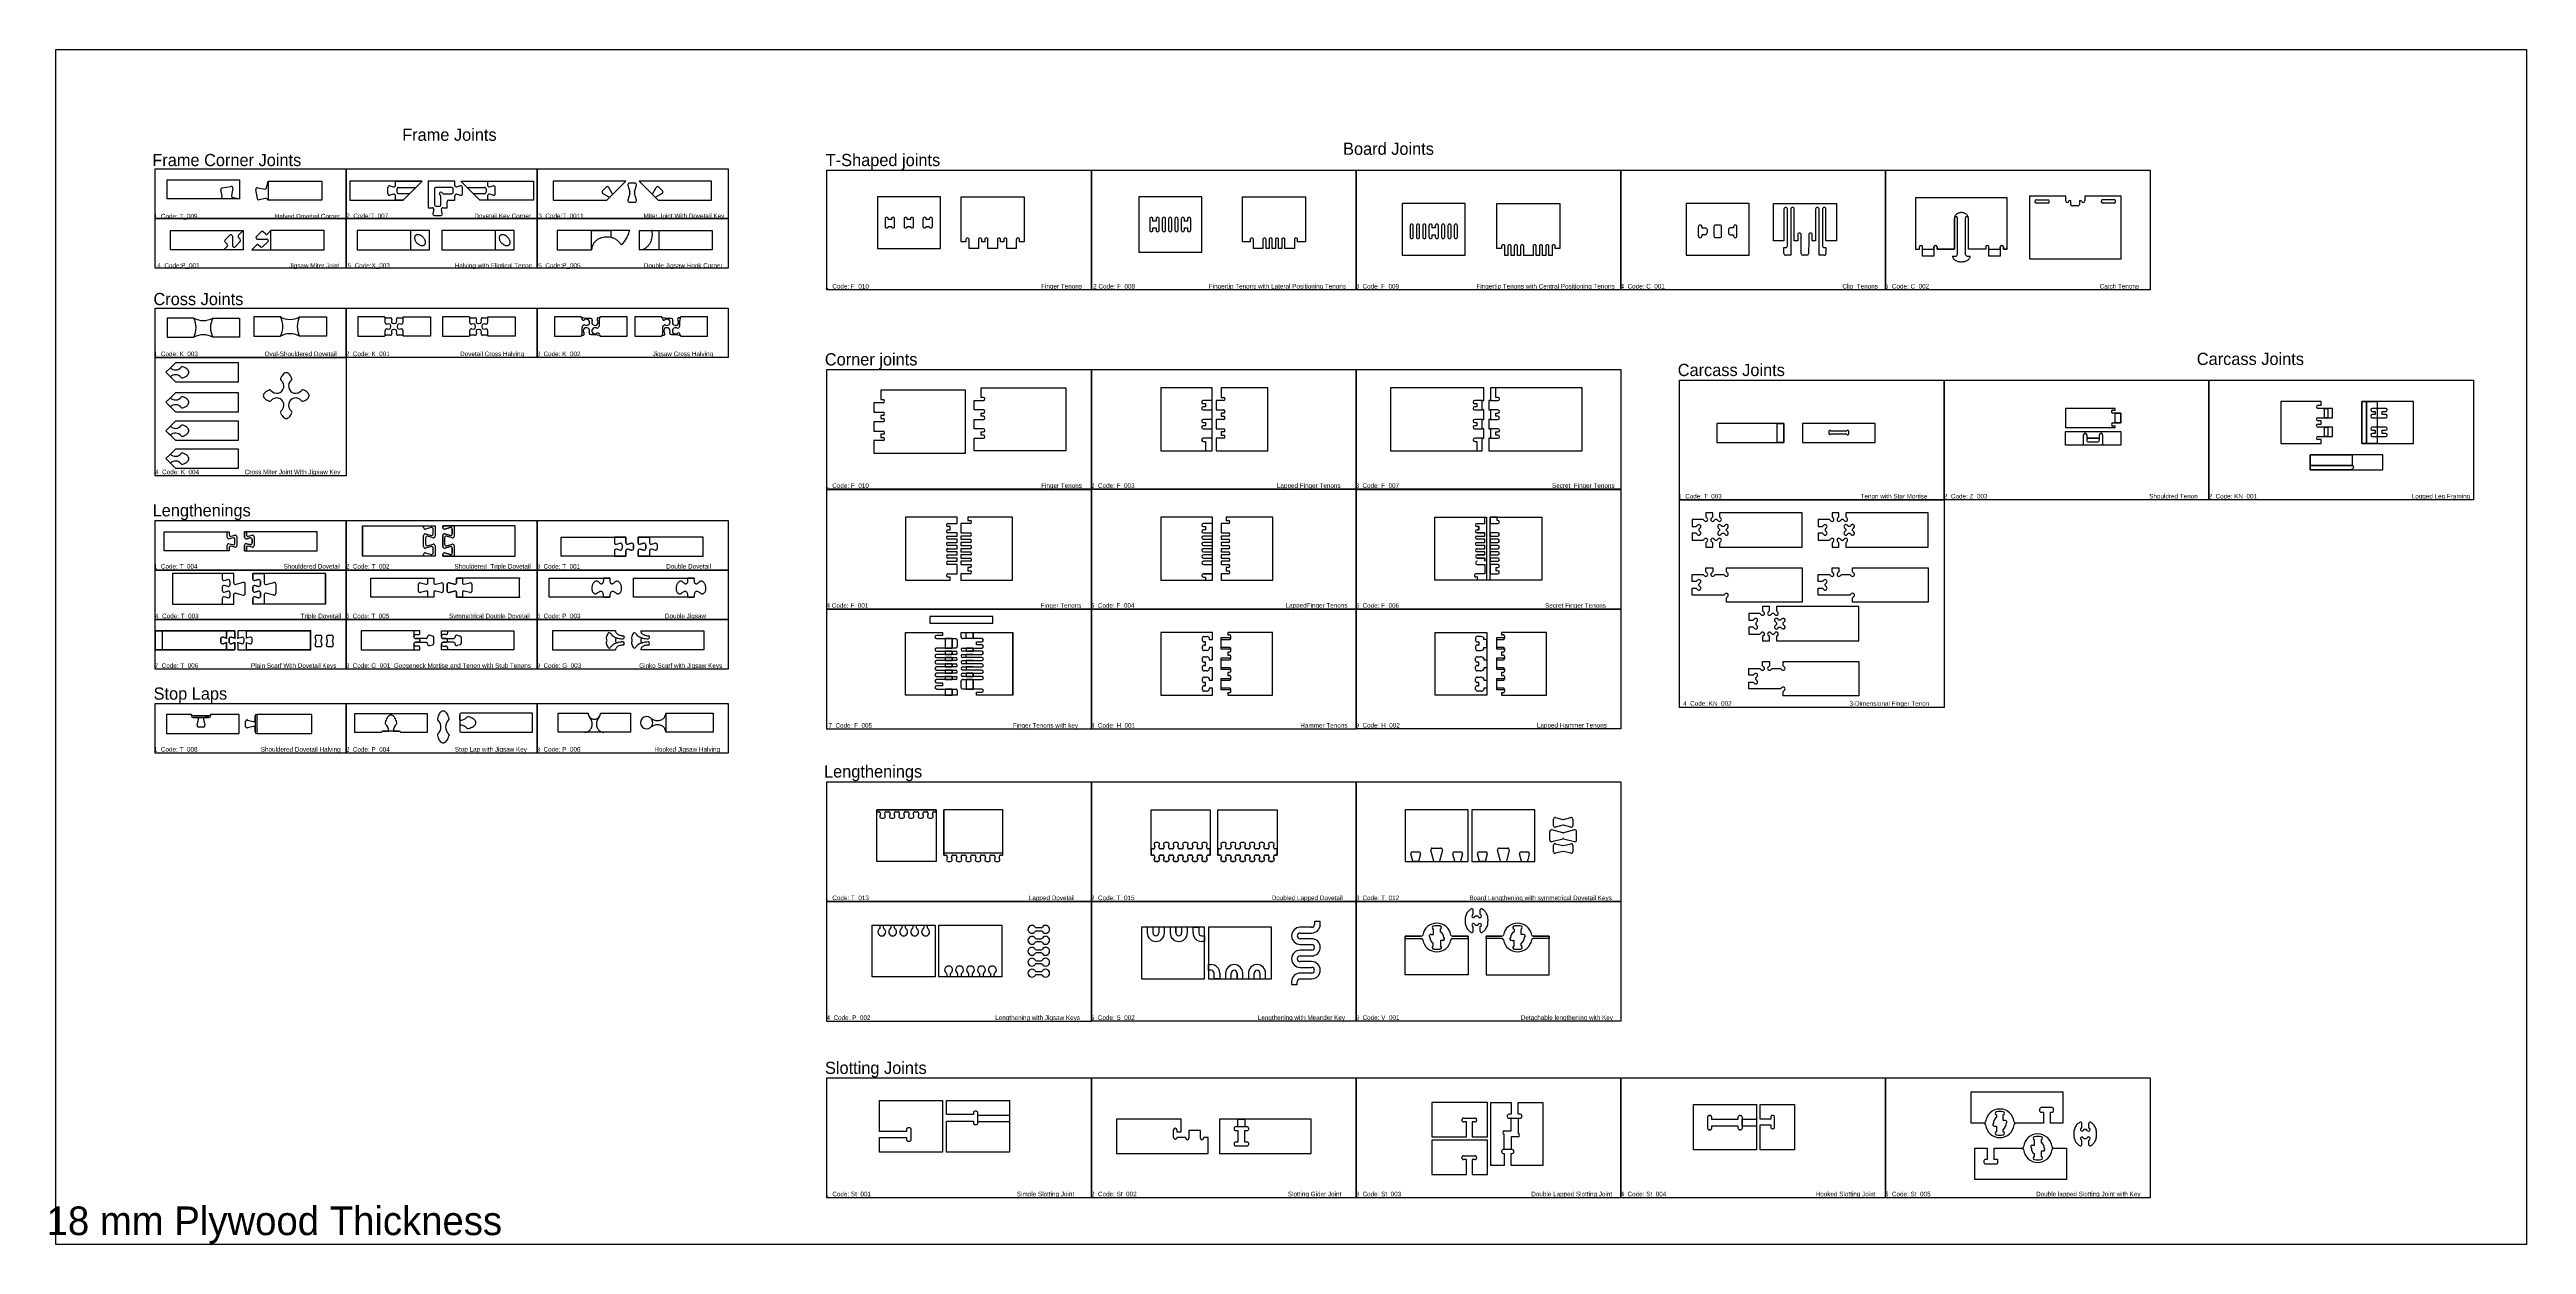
# Model space of a CAD drawing. Extents: x -5 to 6482, y 2 to 3133.
import ezdxf

# ---------------------------------------------------------------- set-up
doc = ezdxf.new("R2010")
doc.units = 0
doc.layers.get('0').update_dxf_attribs({"linetype": 'CONTINUOUS'})
for name, color, linetype in [('3MM_ENGRAVE', 5, 'CONTINUOUS'), ('CUT_18_MM', 7, 'CONTINUOUS'), ('ENGRAVE_13_5', 6, 'CONTINUOUS'), ('ENGRAVE_4_5MM', 2, 'CONTINUOUS'), ('ENGRAVE_9MM', 3, 'CONTINUOUS'), ('JOINT_9_MM', 4, 'CONTINUOUS'), ('MODIFED_MODELS', 1, 'CONTINUOUS'), ('TEXT', 9, 'CONTINUOUS')]:
    doc.layers.add(name, color=color, linetype=linetype)

# ---------------------------------------------------------------- blocks, each defined once
blk = doc.blocks.new('_U64')
at = {"layer": 'TEXT', "linetype": 'CONTINUOUS'}
blk.add_text('18 mm Plywood Thickness', height=75, dxfattribs=at).set_placement((6582.2, 651.1))
blk = doc.blocks.new('_U63')
at = {"layer": 'TEXT', "linetype": 'CONTINUOUS'}
blk.add_text('  4  Code: KN_002                                                                   3-Dimensional Finger Tenon', height=12, dxfattribs=at).set_placement((10859, 2037.9))
blk = doc.blocks.new('_U62')
at = {"layer": 'TEXT', "linetype": 'CONTINUOUS'}
blk.add_text('2  Code: KN_001                                                                                        Logged Leg Framing', height=12, dxfattribs=at).set_placement((12244.3, 2581))
blk = doc.blocks.new('_U61')
at = {"layer": 'TEXT', "linetype": 'CONTINUOUS'}
blk.add_text('2  Code: Z_003                                                                                            Shouldred Tenon', height=12, dxfattribs=at).set_placement((11551.1, 2581))
blk = doc.blocks.new('_U60')
at = {"layer": 'TEXT', "linetype": 'CONTINUOUS'}
blk.add_text('1  Code: T_003                                                                               Tenon with Star Mortise', height=12, dxfattribs=at).set_placement((10855.2, 2581))
blk = doc.blocks.new('_U59')
at = {"layer": 'TEXT', "linetype": 'CONTINUOUS'}
blk.add_text('Carcass Joints', height=32, dxfattribs=at).set_placement((10854.1, 2901.7))
blk = doc.blocks.new('_U58')
at = {"layer": 'TEXT', "linetype": 'CONTINUOUS'}
blk.add_text('Carcass Joints', height=32, dxfattribs=at).set_placement((12213.6, 2930.7))
blk = doc.blocks.new('_U57')
at = {"layer": 'TEXT', "linetype": 'CONTINUOUS'}
blk.add_text('5  Code: St_005                                                            Double lapped Slotting Joint with Key', height=12, dxfattribs=at).set_placement((11396.6, 752.8))
blk = doc.blocks.new('_U56')
at = {"layer": 'TEXT', "linetype": 'CONTINUOUS'}
blk.add_text('4  Code: St_004                                                                                     Hooked Slotting Joint', height=12, dxfattribs=at).set_placement((10704.3, 752.8))
blk = doc.blocks.new('_U55')
at = {"layer": 'TEXT', "linetype": 'CONTINUOUS'}
blk.add_text('3  Code: St_003                                                                          Double Lapped Slotting Joint', height=12, dxfattribs=at).set_placement((10010.1, 752.8))
blk = doc.blocks.new('_U54')
at = {"layer": 'TEXT', "linetype": 'CONTINUOUS'}
blk.add_text('2  Code: St_002                                                                                      Slotting Gider Joint', height=12, dxfattribs=at).set_placement((9317.3, 752.8))
blk = doc.blocks.new('_U53')
at = {"layer": 'TEXT', "linetype": 'CONTINUOUS'}
blk.add_text('1  Code: St_001                                                                                   Simple Slotting Joint', height=12, dxfattribs=at).set_placement((8621.4, 752.8))
blk = doc.blocks.new('_U52')
at = {"layer": 'TEXT', "linetype": 'CONTINUOUS'}
blk.add_text('Slotting Joints', height=32, dxfattribs=at).set_placement((8620.7, 1073.4))
blk = doc.blocks.new('_U51')
at = {"layer": 'TEXT', "linetype": 'CONTINUOUS'}
blk.add_text('6  Code: V_001                                                                     Detachable lengthening with Key', height=12, dxfattribs=at).set_placement((10010.2, 1215.1))
blk = doc.blocks.new('_U50')
at = {"layer": 'TEXT', "linetype": 'CONTINUOUS'}
blk.add_text('5  Code: S_002                                                                      Lengthening with Meander Key', height=12, dxfattribs=at).set_placement((9316.9, 1214.9))
blk = doc.blocks.new('_U49')
at = {"layer": 'TEXT', "linetype": 'CONTINUOUS'}
blk.add_text('4  Code: P_002                                                                       Lengthening with Jigsaw Keys', height=12, dxfattribs=at).set_placement((8624.6, 1214.7))
blk = doc.blocks.new('_U48')
at = {"layer": 'TEXT', "linetype": 'CONTINUOUS'}
blk.add_text('3  Code: T_012                                        Board Lengthening with symmetrical Dovetail Keys', height=12, dxfattribs=at).set_placement((10010.1, 1528.7))
blk = doc.blocks.new('_U47')
at = {"layer": 'TEXT', "linetype": 'CONTINUOUS'}
blk.add_text('2  Code: T_015                                                                              Doubled Lapped Dovetail', height=12, dxfattribs=at).set_placement((9317.3, 1528.7))
blk = doc.blocks.new('_U46')
at = {"layer": 'TEXT', "linetype": 'CONTINUOUS'}
blk.add_text('1  Code: T_013                                                                                           Lapped Dovetail', height=12, dxfattribs=at).set_placement((8621.4, 1528.7))
blk = doc.blocks.new('_U45')
at = {"layer": 'TEXT', "linetype": 'CONTINUOUS'}
blk.add_text('Lengthenings', height=32, dxfattribs=at).set_placement((8618.2, 1849.9))
blk = doc.blocks.new('_U44')
at = {"layer": 'TEXT', "linetype": 'CONTINUOUS'}
blk.add_text('9  Code: H_002                                                                              Lapped Hammer Tenons', height=12, dxfattribs=at).set_placement((10010.1, 1980.9))
blk = doc.blocks.new('_U43')
at = {"layer": 'TEXT', "linetype": 'CONTINUOUS'}
blk.add_text('8  Code: H_001                                                                                              Hammer Tenons', height=12, dxfattribs=at).set_placement((9316.9, 1980.5))
blk = doc.blocks.new('_U42')
at = {"layer": 'TEXT', "linetype": 'CONTINUOUS'}
blk.add_text(' 7  Code: F_005                                                                                Finger Tenons with key', height=12, dxfattribs=at).set_placement((8625.2, 1980.5))
blk = doc.blocks.new('_U41')
at = {"layer": 'TEXT', "linetype": 'CONTINUOUS'}
blk.add_text('6  Code: F_006                                                                                   Secret Finger Tenons', height=12, dxfattribs=at).set_placement((10010.2, 2294.7))
blk = doc.blocks.new('_U40')
at = {"layer": 'TEXT', "linetype": 'CONTINUOUS'}
blk.add_text('5  Code: F_004                                                                                      LappedFinger Tenons', height=12, dxfattribs=at).set_placement((9316.9, 2294.9))
blk = doc.blocks.new('_U39')
at = {"layer": 'TEXT', "linetype": 'CONTINUOUS'}
blk.add_text('4 Code: F_001                                                                                                  Finger Tenons', height=12, dxfattribs=at).set_placement((8624.6, 2294.7))
blk = doc.blocks.new('_U38')
at = {"layer": 'TEXT', "linetype": 'CONTINUOUS'}
blk.add_text('3  Code: F_007                                                                                       Secret  Finger Tenons', height=12, dxfattribs=at).set_placement((10010.1, 2608.8))
blk = doc.blocks.new('_U37')
at = {"layer": 'TEXT', "linetype": 'CONTINUOUS'}
blk.add_text('2  Code: F_003                                                                                 Lapped Finger Tenons', height=12, dxfattribs=at).set_placement((9317.3, 2608.8))
blk = doc.blocks.new('_U36')
at = {"layer": 'TEXT', "linetype": 'CONTINUOUS'}
blk.add_text('1  Code: F_010                                                                                                  Finger Tenons', height=12, dxfattribs=at).set_placement((8621.4, 2608.8))
blk = doc.blocks.new('_U35')
at = {"layer": 'TEXT', "linetype": 'CONTINUOUS'}
blk.add_text('Corner joints', height=32, dxfattribs=at).set_placement((8620.3, 2929.5))
blk = doc.blocks.new('_U34')
at = {"layer": 'TEXT', "linetype": 'CONTINUOUS'}
blk.add_text('5  Code: C_002                                                                                                 Catch Tenons', height=12, dxfattribs=at).set_placement((11396.6, 3131))
blk = doc.blocks.new('_U33')
at = {"layer": 'TEXT', "linetype": 'CONTINUOUS'}
blk.add_text('4  Code: C_001                                                                                                     Clip  Tenons', height=12, dxfattribs=at).set_placement((10704.3, 3131))
blk = doc.blocks.new('_U32')
at = {"layer": 'TEXT', "linetype": 'CONTINUOUS'}
blk.add_text('3  Code: F_009                                            Fingertip Tenons with Central Positioning Tenons', height=12, dxfattribs=at).set_placement((10010.1, 3131))
blk = doc.blocks.new('_U31')
at = {"layer": 'TEXT', "linetype": 'CONTINUOUS'}
blk.add_text(' 2 Code: F_008                                          Fingertip Tenons with Lateral Positioning Tenons', height=12, dxfattribs=at).set_placement((9318.5, 3131))
blk = doc.blocks.new('_U30')
at = {"layer": 'TEXT', "linetype": 'CONTINUOUS'}
blk.add_text('1  Code: F_010                                                                                                  Finger Tenons', height=12, dxfattribs=at).set_placement((8621.4, 3131))
blk = doc.blocks.new('_U29')
at = {"layer": 'TEXT', "linetype": 'CONTINUOUS'}
blk.add_text('T-Shaped joints', height=32, dxfattribs=at).set_placement((8622.7, 3451.7))
blk = doc.blocks.new('_U28')
at = {"layer": 'TEXT', "linetype": 'CONTINUOUS'}
blk.add_text('Board Joints', height=32, dxfattribs=at).set_placement((9977.7, 3481.3))
blk = doc.blocks.new('_U27')
at = {"layer": 'TEXT', "linetype": 'CONTINUOUS'}
blk.add_text('3  Code: P_006                                          Hooked Jigsaw Halving', height=12, dxfattribs=at).set_placement((7865.2, 1917.8))
blk = doc.blocks.new('_U26')
at = {"layer": 'TEXT', "linetype": 'CONTINUOUS'}
blk.add_text('2  Code: P_004                                     Stop Lap with Jigsaw Key', height=12, dxfattribs=at).set_placement((7365.7, 1917.8))
blk = doc.blocks.new('_U25')
at = {"layer": 'TEXT', "linetype": 'CONTINUOUS'}
blk.add_text('1  Code: T_008                                    Shouldered Dovetail Halving', height=12, dxfattribs=at).set_placement((6863, 1917.8))
blk = doc.blocks.new('_U24')
at = {"layer": 'TEXT', "linetype": 'CONTINUOUS'}
blk.add_text('Stop Laps', height=32, dxfattribs=at).set_placement((6862.3, 2053.9))
blk = doc.blocks.new('_U23')
at = {"layer": 'TEXT', "linetype": 'CONTINUOUS'}
blk.add_text('1  Code: K_003                                      Oval-Shouldered Dovetail', height=12, dxfattribs=at).set_placement((6863, 2953.9))
blk = doc.blocks.new('_U22')
at = {"layer": 'TEXT', "linetype": 'CONTINUOUS'}
blk.add_text('9  Code: G_003                                 Ginko Scarf with Jigsaw Keys', height=12, dxfattribs=at).set_placement((7865.2, 2137.2))
blk = doc.blocks.new('_U21')
at = {"layer": 'TEXT', "linetype": 'CONTINUOUS'}
blk.add_text('8  Code: G_001  Gooseneck Mortise and Tenon with Stub Tenons', height=12, dxfattribs=at).set_placement((7365.3, 2137.2))
blk = doc.blocks.new('_U20')
at = {"layer": 'TEXT', "linetype": 'CONTINUOUS'}
blk.add_text('7  Code: T_006                              Plain Scarf With Dovetail Keys', height=12, dxfattribs=at).set_placement((6865, 2137.2))
blk = doc.blocks.new('_U19')
at = {"layer": 'TEXT', "linetype": 'CONTINUOUS'}
blk.add_text('6  Code: P_003                                                Double Jigsaw', height=12, dxfattribs=at).set_placement((7865.3, 2267.2))
blk = doc.blocks.new('_U18')
at = {"layer": 'TEXT', "linetype": 'CONTINUOUS'}
blk.add_text('5  Code: T_005                                  Symmetrical Double Dovetail', height=12, dxfattribs=at).set_placement((7365.2, 2267.2))
blk = doc.blocks.new('_U17')
at = {"layer": 'TEXT', "linetype": 'CONTINUOUS'}
blk.add_text('4  Code: T_003                                                          Triple Dovetail', height=12, dxfattribs=at).set_placement((6866.2, 2267.2))
blk = doc.blocks.new('_U16')
at = {"layer": 'TEXT', "linetype": 'CONTINUOUS'}
blk.add_text('3  Code: T_001                                                 Double Dovetail', height=12, dxfattribs=at).set_placement((7865.2, 2397.2))
blk = doc.blocks.new('_U15')
at = {"layer": 'TEXT', "linetype": 'CONTINUOUS'}
blk.add_text('2  Code: T_002                                     Shouldered  Triple Dovetail', height=12, dxfattribs=at).set_placement((7365.7, 2397.2))
blk = doc.blocks.new('_U14')
at = {"layer": 'TEXT', "linetype": 'CONTINUOUS'}
blk.add_text('Lengthenings', height=32, dxfattribs=at).set_placement((6859.8, 2534))
blk = doc.blocks.new('_U13')
at = {"layer": 'TEXT', "linetype": 'CONTINUOUS'}
blk.add_text('4  Code: K_004                          Cross Miter Joint With Jigsaw Key', height=12, dxfattribs=at).set_placement((6866.2, 2644.4))
blk = doc.blocks.new('_U12')
at = {"layer": 'TEXT', "linetype": 'CONTINUOUS'}
blk.add_text('3  Code: K_002                                         Jigsaw Cross Halving', height=12, dxfattribs=at).set_placement((7865.2, 2953.9))
blk = doc.blocks.new('_U11')
at = {"layer": 'TEXT', "linetype": 'CONTINUOUS'}
blk.add_text('2  Code: K_001                                        Dovetail Cross Halving', height=12, dxfattribs=at).set_placement((7365.7, 2953.9))
blk = doc.blocks.new('_U10')
at = {"layer": 'TEXT', "linetype": 'CONTINUOUS'}
blk.add_text('1  Code: T_004                                                 Shouldered Dovetail', height=12, dxfattribs=at).set_placement((6863, 2397.2))
blk = doc.blocks.new('_U9')
at = {"layer": 'TEXT', "linetype": 'CONTINUOUS'}
blk.add_text('Cross Joints', height=32, dxfattribs=at).set_placement((6861.9, 3087.5))
blk = doc.blocks.new('_U8')
at = {"layer": 'TEXT', "linetype": 'CONTINUOUS'}
blk.add_text('5  Code:P_005                                    Double Jigsaw Hook Corner', height=12, dxfattribs=at).set_placement((7869.9, 3185.4))
blk = doc.blocks.new('_U7')
at = {"layer": 'TEXT', "linetype": 'CONTINUOUS'}
blk.add_text('5  Code:X_003                                     Halving with Eliptical Tenon', height=12, dxfattribs=at).set_placement((7370.4, 3185.4))
blk = doc.blocks.new('_U6')
at = {"layer": 'TEXT', "linetype": 'CONTINUOUS'}
blk.add_text('4  Code:P_001                                                   Jigsaw Miter Joint', height=12, dxfattribs=at).set_placement((6872.1, 3185.4))
blk = doc.blocks.new('_U5')
at = {"layer": 'TEXT', "linetype": 'CONTINUOUS'}
blk.add_text('3  Code:T_0011                                  Miter Joint With Dovetail Key', height=12, dxfattribs=at).set_placement((7869.9, 3315.4))
blk = doc.blocks.new('_U4')
at = {"layer": 'TEXT', "linetype": 'CONTINUOUS'}
blk.add_text('2  Code:T_007                                                 Dovetail Key Corner', height=12, dxfattribs=at).set_placement((7367.1, 3315.4))
blk = doc.blocks.new('_U3')
at = {"layer": 'TEXT', "linetype": 'CONTINUOUS'}
blk.add_text('Frame Corner Joints', height=32, dxfattribs=at).set_placement((6859, 3451.7))
blk = doc.blocks.new('_U2')
at = {"layer": 'TEXT', "linetype": 'CONTINUOUS'}
blk.add_text('Frame Joints', height=32, dxfattribs=at).set_placement((7513.4, 3518))
blk = doc.blocks.new('_U1')
at = {"layer": 'TEXT', "linetype": 'CONTINUOUS'}
blk.add_text('1  Code: T_009                                            Halved Dovetail Corner', height=12, dxfattribs=at).set_placement((6863, 3314.7))
blk = doc.blocks.new('_U0')
at = {"layer": 'CUT_18_MM', "color": 7, "linetype": 'CONTINUOUS'}
for p, q in [((-4337, 20.34322), (-4337, 29.65678)), ((-4337, 20.34322), (-4337, 29.65678)), ((-4331.83884, 33.61707), (-4323.55291, 31.39686)), ((-4331.83884, 33.61707), (-4323.55291, 31.39686)), ((-4323.55291, 18.60314), (-4331.83884, 16.38293)), ((-4323.55291, 18.60314), (-4331.83884, 16.38293))]:
    blk.add_line(p, q, dxfattribs=at)
for centre, radius, start, end in [((-4332.9, 29.656776), 4.1, 74.9999805556, 180), ((-4332.9, 29.656776), 4.1, 74.9999805556, 180), ((-4332.9, 20.343224), 4.1, 180, 285.0000194444), ((-4332.9, 20.343224), 4.1, 180, 285.0000194444), ((-4322, 37.192419), 6, 255, 270), ((-4322, 37.192419), 6, 255, 270), ((-4322, 12.807581), 6, 90, 105), ((-4322, 12.807581), 6, 90, 105)]:
    blk.add_arc(centre, radius, start, end, dxfattribs=at)
for p in [(-4337, 29.65678), (-4337, 20.34322), (-4331.83884, 33.61707), (-4331.83884, 16.38293), (-4323.55291, 31.39686), (-4323.55291, 18.60314), (-4322, 31.19242), (-4322, 18.80758)]:
    blk.add_point(p, dxfattribs=at)

msp = doc.modelspace()

# ---------------------------------------------------------------- linework, layer by layer
for p, q in [((11.4, 3132.7), (6482.4, 3132.7)), ((11.4, 2.1), (11.4, 3132.7)), ((6482.4, 3132.7), (6482.4, 2.1)), ((272.1, 2819.7), (772.1, 2819.7)), ((272.1, 2689.7), (272.1, 2819.7)), ((772.1, 2819.7), (1272.1, 2819.7)), ((772.1, 2689.7), (772.1, 2819.7)), ((772.1, 2819.7), (772.1, 2689.7)), ((1272.1, 2819.7), (1772.1, 2819.7)), ((1272.1, 2689.7), (1272.1, 2819.7)), ((1272.1, 2819.7), (1272.1, 2689.7)), ((1772.1, 2819.7), (1772.1, 2689.7)), ((2030.6, 2816.8), (2723.8, 2816.8)), ((2030.6, 2502.8), (2030.6, 2816.8)), ((2723.8, 2816.8), (3417, 2816.8)), ((2723.8, 2502.8), (2723.8, 2816.8)), ((2723.8, 2816.8), (2723.8, 2502.8)), ((3417, 2816.8), (4110.3, 2816.8)), ((3417, 2502.8), (3417, 2816.8)), ((3417, 2816.8), (3417, 2502.8)), ((4110.3, 2816.8), (4803.5, 2816.8)), ((4110.3, 2502.8), (4110.3, 2816.8)), ((4110.3, 2816.8), (4110.3, 2502.8)), ((4803.5, 2816.8), (5496.7, 2816.8)), ((4803.5, 2502.8), (4803.5, 2816.8)), ((4803.5, 2816.8), (4803.5, 2502.8)), ((5496.7, 2816.8), (5496.7, 2502.8)), ((272.1, 2689.7), (772.1, 2689.7)), ((272.1, 2559.7), (272.1, 2689.7)), ((772.1, 2689.7), (272.1, 2689.7)), ((772.1, 2689.7), (1272.1, 2689.7)), ((772.1, 2559.7), (772.1, 2689.7)), ((772.1, 2689.7), (772.1, 2559.7)), ((1272.1, 2689.7), (772.1, 2689.7)), ((1272.1, 2689.7), (1772.1, 2689.7)), ((1272.1, 2559.7), (1272.1, 2689.7)), ((1272.1, 2689.7), (1272.1, 2559.7)), ((1772.1, 2689.7), (1272.1, 2689.7)), ((1772.1, 2689.7), (1772.1, 2559.7)), ((772.1, 2559.7), (272.1, 2559.7)), ((1272.1, 2559.7), (772.1, 2559.7)), ((1772.1, 2559.7), (1272.1, 2559.7)), ((2723.8, 2502.8), (2030.6, 2502.8)), ((3417, 2502.8), (2723.8, 2502.8)), ((4110.3, 2502.8), (3417, 2502.8)), ((4803.5, 2502.8), (4110.3, 2502.8)), ((5496.7, 2502.8), (4803.5, 2502.8)), ((272.1, 2455.5), (772.1, 2455.5)), ((272.1, 2325.5), (272.1, 2455.5)), ((772.1, 2455.5), (1272.1, 2455.5)), ((772.1, 2325.5), (772.1, 2455.5)), ((772.1, 2455.5), (772.1, 2325.5)), ((1272.1, 2455.5), (1772.1, 2455.5)), ((1272.1, 2325.5), (1272.1, 2455.5)), ((1272.1, 2455.5), (1272.1, 2325.5)), ((1772.1, 2455.5), (1772.1, 2325.5)), ((272.1, 2325.5), (772.1, 2325.5)), ((272.1, 2016), (272.1, 2325.5)), ((772.1, 2325.5), (272.1, 2325.5)), ((772.1, 2325.5), (772.1, 2016)), ((1272.1, 2325.5), (772.1, 2325.5)), ((1772.1, 2325.5), (1272.1, 2325.5)), ((2030.6, 2294.5), (2723.8, 2294.5)), ((2030.6, 1980.6), (2030.6, 2294.5)), ((2723.8, 2294.5), (3417, 2294.5)), ((2723.8, 1980.6), (2723.8, 2294.5)), ((2723.8, 2294.5), (2723.8, 1980.6)), ((3417, 2294.5), (3417, 1980.6)), ((4264.4, 2266.8), (4957.6, 2266.8)), ((4264.4, 1952.8), (4264.4, 2266.8)), ((4957.6, 2266.8), (5650.8, 2266.8)), ((4957.6, 1952.8), (4957.6, 2266.8)), ((4957.6, 2266.8), (4957.6, 1952.8)), ((5650.8, 2266.8), (6344, 2266.8)), ((5650.8, 1952.8), (5650.8, 2266.8)), ((5650.8, 2266.8), (5650.8, 1952.8)), ((6344, 2266.8), (6344, 1952.8)), ((772.1, 2016), (272.1, 2016)), ((2723.8, 1980.6), (2030.6, 1980.6)), ((2030.6, 1980.4), (2723.8, 1980.4)), ((2030.6, 1666.5), (2030.6, 1980.4)), ((2723.8, 1980.6), (3417, 1980.6)), ((2723.8, 1666.7), (2723.8, 1980.6)), ((3417, 1980.6), (2723.8, 1980.6)), ((2723.8, 1980.4), (2723.8, 1666.5)), ((3417, 1980.6), (3417, 1666.7)), ((4264.4, 1952.8), (4957.6, 1952.8)), ((4264.4, 1409.2), (4264.4, 1952.8)), ((4957.6, 1952.8), (4264.4, 1952.8)), ((4957.6, 1952.8), (4957.6, 1409.2)), ((5650.8, 1952.8), (4957.6, 1952.8)), ((6344, 1952.8), (5650.8, 1952.8)), ((272.1, 1899), (772.1, 1899)), ((272.1, 1769), (272.1, 1899)), ((772.1, 1899), (1272.1, 1899)), ((772.1, 1769), (772.1, 1899)), ((772.1, 1899), (772.1, 1769)), ((815, 1885.1), (815, 1805.1)), ((1272.1, 1899), (1772.1, 1899)), ((1272.1, 1769), (1272.1, 1899)), ((1272.1, 1899), (1272.1, 1769)), ((1772.1, 1899), (1772.1, 1769)), ((272.1, 1769), (772.1, 1769)), ((272.1, 1639), (272.1, 1769)), ((772.1, 1769), (272.1, 1769)), ((772.1, 1769), (1272.1, 1769)), ((772.1, 1639), (772.1, 1769)), ((772.1, 1769), (772.1, 1639)), ((1272.1, 1769), (772.1, 1769)), ((1272.1, 1769), (1772.1, 1769)), ((1272.1, 1639), (1272.1, 1769)), ((1272.1, 1769), (1272.1, 1639)), ((1772.1, 1769), (1272.1, 1769)), ((1772.1, 1769), (1772.1, 1639)), ((272.1, 1639), (772.1, 1639)), ((272.1, 1509), (272.1, 1639)), ((772.1, 1639), (272.1, 1639)), ((772.1, 1639), (1272.1, 1639)), ((772.1, 1509), (772.1, 1639)), ((772.1, 1639), (772.1, 1509)), ((1272.1, 1639), (772.1, 1639)), ((1272.1, 1639), (1772.1, 1639)), ((1272.1, 1509), (1272.1, 1639)), ((1272.1, 1639), (1272.1, 1509)), ((1772.1, 1639), (1272.1, 1639)), ((1772.1, 1639), (1772.1, 1509)), ((2723.8, 1666.5), (2030.6, 1666.5)), ((2030.6, 1666.3), (2723.8, 1666.3)), ((2030.6, 1352.3), (2030.6, 1666.3)), ((3417, 1666.7), (2723.8, 1666.7)), ((2723.8, 1666.3), (3417, 1666.3)), ((2723.8, 1352.3), (2723.8, 1666.3)), ((2723.8, 1666.3), (2723.8, 1352.3)), ((3417, 1666.7), (4110.3, 1666.7)), ((3417, 1352.7), (3417, 1666.7)), ((3417, 1666.3), (3417, 1352.3)), ((4110.3, 1666.7), (4110.3, 1352.7)), ((290.7, 1559.7), (290.7, 1609.7)), ((772.1, 1509), (272.1, 1509)), ((1272.1, 1509), (772.1, 1509)), ((1772.1, 1509), (1272.1, 1509)), ((272.1, 1419.5), (772.1, 1419.5)), ((272.1, 1289.5), (272.1, 1419.5)), ((772.1, 1419.5), (1272.1, 1419.5)), ((772.1, 1289.5), (772.1, 1419.5)), ((772.1, 1419.5), (772.1, 1289.5)), ((1272.1, 1419.5), (1772.1, 1419.5)), ((1272.1, 1289.5), (1272.1, 1419.5)), ((1272.1, 1419.5), (1272.1, 1289.5)), ((1772.1, 1419.5), (1772.1, 1289.5)), ((4957.6, 1409.2), (4264.4, 1409.2)), ((2723.8, 1352.3), (2030.6, 1352.3)), ((3417, 1352.3), (2723.8, 1352.3)), ((4110.3, 1352.7), (3417, 1352.7)), ((772.1, 1289.5), (272.1, 1289.5)), ((1272.1, 1289.5), (772.1, 1289.5)), ((1772.1, 1289.5), (1272.1, 1289.5)), ((2030.6, 1214.4), (2723.8, 1214.4)), ((2030.6, 900.4), (2030.6, 1214.4)), ((2723.8, 1214.4), (3417, 1214.4)), ((2723.8, 900.4), (2723.8, 1214.4)), ((2723.8, 1214.4), (2723.8, 900.4)), ((3417, 1214.4), (3417, 900.4)), ((2030.6, 900.4), (2723.8, 900.4)), ((2030.6, 586.5), (2030.6, 900.4)), ((2723.8, 900.4), (2030.6, 900.4)), ((2723.8, 900.6), (3417, 900.6)), ((2723.8, 586.7), (2723.8, 900.6)), ((2723.8, 900.4), (2723.8, 586.5)), ((3417, 900.4), (2723.8, 900.4)), ((3417, 900.8), (4110.3, 900.8)), ((3417, 586.9), (3417, 900.8)), ((3417, 900.6), (3417, 586.7)), ((4110.3, 900.8), (4110.3, 586.9)), ((2723.8, 586.5), (2030.6, 586.5)), ((3417, 586.7), (2723.8, 586.7)), ((4110.3, 586.9), (3417, 586.9)), ((2723.8, 438.5), (3417, 438.5)), ((2723.8, 124.6), (2723.8, 438.5)), ((3417, 438.5), (4110.3, 438.5)), ((3417, 124.6), (3417, 438.5)), ((3417, 438.5), (3417, 124.6)), ((4110.3, 438.5), (4803.5, 438.5)), ((4110.3, 124.6), (4110.3, 438.5)), ((4110.3, 438.5), (4110.3, 124.6)), ((4803.5, 438.5), (5496.7, 438.5)), ((4803.5, 124.6), (4803.5, 438.5)), ((4803.5, 438.5), (4803.5, 124.6)), ((5496.7, 438.5), (5496.7, 124.6)), ((3417, 124.6), (2723.8, 124.6)), ((4110.3, 124.6), (3417, 124.6)), ((4803.5, 124.6), (4110.3, 124.6)), ((5496.7, 124.6), (4803.5, 124.6)), ((6482.4, 2.1), (11.4, 2.1))]:
    msp.add_line(p, q)
at = {"layer": '3MM_ENGRAVE', "linetype": 'CONTINUOUS'}
for p, q in [((5322.4, 2096.2), (5322.4, 2123.2)), ((5372.4, 2096.2), (5322.4, 2096.2)), ((5330.6, 2123.2), (5330.6, 2114.2)), ((5330.6, 2114.2), (5364.2, 2114.2)), ((5360.1, 2114.2), (5334.7, 2114.2)), ((5334.7, 2105.2), (5360.1, 2105.2)), ((5364.2, 2114.2), (5364.2, 2123.2)), ((5372.4, 2123.2), (5372.4, 2096.2)), ((2426.7, 323.2), (2426.7, 341.2)), ((2426.7, 341.2), (2509.2, 341.2)), ((2509.2, 341.2), (2509.2, 323.2)), ((3823.2, 299.4), (3823.2, 333.1)), ((3823.2, 333.1), (3841.2, 333.1)), ((3841.2, 333.1), (3841.2, 292.6)), ((4427.9, 312.2), (4427.9, 330.2)), ((4427.9, 330.2), (4465.4, 330.2)), ((4465.4, 330.2), (4465.4, 312.2)), ((2509.2, 323.2), (2426.7, 323.2)), ((3805.2, 299.4), (3805.2, 299.4)), ((3805.2, 299.4), (3823.2, 299.4)), ((3805.2, 250.6), (3805.2, 291.2)), ((3805.2, 291.2), (3805.2, 291.2)), ((3826.2, 284.4), (3823.2, 284.4)), ((3823.2, 284.4), (3823.2, 250.6)), ((3841.2, 284.4), (3826.2, 284.4)), ((3841.2, 292.6), (3841.2, 292.6)), ((3841.2, 284.4), (3841.2, 284.4)), ((4465.4, 312.2), (4427.9, 312.2)), ((3823.2, 250.6), (3805.2, 250.6))]:
    msp.add_line(p, q, dxfattribs=at)
at = {"layer": '3MM_ENGRAVE'}
for p, q in [((3107.8, 330.5), (3125.8, 330.5)), ((3107.8, 310.5), (3107.8, 330.5)), ((3125.8, 330.5), (3125.8, 310.5)), ((3125.8, 310.5), (3107.8, 310.5))]:
    msp.add_line(p, q, dxfattribs=at)
at = {"layer": '3MM_ENGRAVE', "linetype": 'CONTINUOUS'}
for centre, radius, start, end in [((5326.5, 2123.2), 4.1, 0, 180), ((5335, 2109.7), 4.51, 93.53176, 266.46824), ((5360, 2109.7), 4.5, 270.74332, 89.25668), ((5368.3, 2123.2), 4.1, 0, 180), ((3805.2, 295.3), 4.1, 90, 270), ((3841.2, 288.5), 4.1, 270, 90)]:
    msp.add_arc(centre, radius, start, end, dxfattribs=at)
at = {"layer": 'CUT_18_MM', "color": 7, "linetype": 'CONTINUOUS'}
for p, q in [((302.9, 2741.6), (302.9, 2791.6)), ((302.9, 2791.6), (492.9, 2791.6)), ((492.9, 2791.6), (492.9, 2741.6)), ((492.9, 2741.6), (302.9, 2741.6)), ((539.4, 2742.5), (535.5, 2765.7)), ((540.3, 2770.4), (559, 2766.8)), ((560.7, 2742.7), (544.3, 2739.1)), ((563.7, 2769.9), (567.9, 2788.2)), ((567.9, 2738.2), (564.5, 2741.6)), ((567.9, 2788.2), (707.9, 2788.2)), ((707.9, 2738.2), (567.9, 2738.2)), ((707.9, 2788.2), (707.9, 2738.2)), ((971.4, 2788.2), (781.4, 2788.2)), ((781.4, 2788.2), (781.4, 2738.2)), ((781.4, 2738.2), (921.4, 2738.2)), ((921.4, 2738.2), (971.4, 2788.2)), ((1089, 2771.5), (1072.3, 2788.2)), ((1072.3, 2788.2), (1142.4, 2788.2)), ((1105.7, 2754.9), (1089, 2771.5)), ((1122.3, 2738.2), (1105.7, 2754.9)), ((1262.3, 2738.2), (1122.3, 2738.2)), ((1142.4, 2788.2), (1262.3, 2788.2)), ((1262.3, 2788.2), (1262.3, 2738.2)), ((1504.6, 2788.2), (1314.6, 2788.2)), ((1314.6, 2788.2), (1314.6, 2738.2)), ((1314.6, 2738.2), (1454.6, 2738.2)), ((1454.6, 2738.2), (1461.7, 2745.3)), ((1461.7, 2745.3), (1504.6, 2788.2)), ((1461.7, 2745.3), (1461.7, 2745.3)), ((1729.3, 2788.2), (1539.3, 2788.2)), ((1539.3, 2788.2), (1573.6, 2753.9)), ((1573.6, 2753.9), (1589.3, 2738.2)), ((1589.3, 2738.2), (1729.3, 2738.2)), ((1729.3, 2738.2), (1729.3, 2788.2)), ((2328.2, 2746.7), (2163.2, 2746.7)), ((2163.2, 2746.7), (2163.2, 2611.7)), ((2328.2, 2611.7), (2328.2, 2746.7)), ((2382.9, 2629.2), (2382.9, 2746.7)), ((2382.9, 2746.7), (2547.9, 2746.7)), ((2547.9, 2746.7), (2547.9, 2629.2)), ((3012.7, 2746.7), (2847.7, 2746.7)), ((2847.7, 2746.7), (2847.7, 2601.7)), ((3012.7, 2601.7), (3012.7, 2746.7)), ((3119.3, 2629.2), (3119.3, 2746.7)), ((3119.3, 2746.7), (3284.3, 2746.7)), ((3284.3, 2746.7), (3284.3, 2629.2)), ((3702.9, 2728.9), (3537.9, 2728.9)), ((3537.9, 2728.9), (3537.9, 2593.9)), ((3702.9, 2593.9), (3702.9, 2728.9)), ((3786, 2611.4), (3786, 2728.9)), ((3786, 2728.9), (3951, 2728.9)), ((3951, 2728.9), (3951, 2611.4)), ((4446.7, 2728.9), (4281.7, 2728.9)), ((4281.7, 2728.9), (4281.7, 2593.9)), ((4446.7, 2593.9), (4446.7, 2728.9)), ((4510.2, 2631.9), (4510.2, 2728.9)), ((4510.2, 2728.9), (4675.2, 2728.9)), ((4675.2, 2728.9), (4675.2, 2631.9)), ((5122.4, 2744.5), (4882.4, 2744.5)), ((4882.4, 2744.5), (4882.4, 2609.5)), ((5122.4, 2609.5), (5122.4, 2744.5)), ((5275.7, 2748.9), (5180.6, 2748.9)), ((5180.6, 2748.9), (5180.6, 2583.9)), ((5198.8, 2739.3), (5198.8, 2739.3)), ((5198.8, 2739.3), (5228.8, 2739.3)), ((5228.8, 2730.3), (5198.8, 2730.3)), ((5198.8, 2730.3), (5198.8, 2730.3)), ((5228.8, 2739.3), (5228.8, 2739.3)), ((5275.7, 2735.9), (5275.7, 2748.9)), ((5275.7, 2735.9), (5275.7, 2735.9)), ((5289.1, 2735.9), (5283.9, 2735.9)), ((5283.9, 2735.9), (5283.9, 2735.9)), ((5289.1, 2726.9), (5289.1, 2735.9)), ((5289.1, 2726.9), (5289.1, 2726.9)), ((5317.3, 2735.9), (5312.1, 2735.9)), ((5312.1, 2735.9), (5312.1, 2726.9)), ((5312.1, 2726.9), (5312.1, 2726.9)), ((5317.3, 2735.9), (5317.3, 2735.9)), ((5420.6, 2748.9), (5325.5, 2748.9)), ((5325.5, 2748.9), (5325.5, 2735.9)), ((5325.5, 2735.9), (5325.5, 2735.9)), ((5372.4, 2739.4), (5402.4, 2739.4)), ((5402.4, 2730.4), (5372.4, 2730.4)), ((5372.4, 2730.4), (5372.4, 2730.4)), ((5402.4, 2739.4), (5402.4, 2739.4)), ((5402.4, 2730.4), (5402.4, 2730.4)), ((5420.6, 2583.9), (5420.6, 2748.9)), ((2183.8, 2689.2), (2183.8, 2669.3)), ((2192, 2687.4), (2192, 2689.2)), ((2200.3, 2687.4), (2192, 2687.4)), ((2192, 2669.3), (2192, 2669.4)), ((2192, 2669.4), (2200.3, 2669.4)), ((2200.3, 2689.2), (2200.3, 2687.4)), ((2200.3, 2669.4), (2200.3, 2669.3)), ((2208.5, 2669.3), (2208.5, 2689.2)), ((2233.3, 2689.2), (2233.3, 2669.3)), ((2241.5, 2687.4), (2241.5, 2689.2)), ((2249.8, 2687.4), (2241.5, 2687.4)), ((2241.5, 2669.3), (2241.5, 2669.4)), ((2241.5, 2669.4), (2249.8, 2669.4)), ((2249.8, 2689.2), (2249.8, 2687.4)), ((2249.8, 2669.4), (2249.8, 2669.3)), ((2258, 2669.3), (2258, 2689.2)), ((2282.8, 2689.2), (2282.8, 2669.3)), ((2291, 2687.4), (2291, 2689.2)), ((2299.3, 2687.4), (2291, 2687.4)), ((2291, 2669.3), (2291, 2669.4)), ((2291, 2669.4), (2299.3, 2669.4)), ((2299.3, 2689.2), (2299.3, 2687.4)), ((2299.3, 2669.4), (2299.3, 2669.3)), ((2307.5, 2669.3), (2307.5, 2689.2)), ((2876.6, 2689.1), (2876.6, 2659.4)), ((2884.9, 2683.2), (2884.9, 2689.1)), ((2893.1, 2683.2), (2884.9, 2683.2)), ((2884.9, 2659.4), (2884.9, 2665.2)), ((2884.9, 2665.2), (2893.1, 2665.2)), ((2893.1, 2689.1), (2893.1, 2683.2)), ((2893.1, 2665.2), (2893.1, 2659.4)), ((2901.4, 2659.4), (2901.4, 2689.1)), ((2909.6, 2689.1), (2909.6, 2659.4)), ((2917.9, 2659.4), (2917.9, 2689.1)), ((2926.1, 2689.1), (2926.1, 2659.4)), ((2934.4, 2659.4), (2934.4, 2689.1)), ((2942.6, 2689.1), (2942.6, 2659.4)), ((2950.9, 2659.4), (2950.9, 2689.1)), ((2959.1, 2689.1), (2959.1, 2659.4)), ((2967.4, 2683.2), (2967.4, 2689.1)), ((2975.6, 2683.2), (2967.4, 2683.2)), ((2967.4, 2659.4), (2967.4, 2665.2)), ((2967.4, 2665.2), (2975.6, 2665.2)), ((2975.6, 2689.1), (2975.6, 2683.2)), ((2975.6, 2665.2), (2975.6, 2659.4)), ((2983.9, 2659.4), (2983.9, 2689.1)), ((3558.5, 2671.3), (3558.5, 2641.5)), ((3566.8, 2641.5), (3566.8, 2671.3)), ((3575, 2671.3), (3575, 2641.5)), ((3583.3, 2641.5), (3583.3, 2671.3)), ((3591.5, 2671.3), (3591.5, 2641.5)), ((3599.8, 2641.5), (3599.8, 2671.3)), ((3608, 2671.3), (3608, 2641.5)), ((3616.3, 2665.4), (3616.3, 2671.3)), ((3624.5, 2665.4), (3616.3, 2665.4)), ((3624.5, 2671.3), (3624.5, 2665.4)), ((3632.8, 2641.5), (3632.8, 2671.3)), ((3641, 2671.3), (3641, 2641.5)), ((3649.3, 2641.5), (3649.3, 2671.3)), ((3657.5, 2671.3), (3657.5, 2641.5)), ((3665.8, 2641.5), (3665.8, 2671.3)), ((3674, 2671.3), (3674, 2641.5)), ((3682.3, 2641.5), (3682.3, 2671.3)), ((4313.7, 2644.4), (4313.7, 2668.4)), ((4313.7, 2644.4), (4313.7, 2668.4)), ((4322.7, 2668.4), (4322.7, 2665.4)), ((4322.7, 2668.4), (4322.7, 2665.4)), ((4322.7, 2665.4), (4331.7, 2665.4)), ((4322.7, 2665.4), (4331.7, 2665.4)), ((4336.2, 2660.9), (4336.2, 2653.4)), ((4336.2, 2660.9), (4336.2, 2653.4)), ((4354.2, 2668.4), (4354.2, 2644.4)), ((4354.2, 2668.4), (4354.2, 2644.4)), ((4369.7, 2672.9), (4358.7, 2672.9)), ((4369.7, 2672.9), (4358.7, 2672.9)), ((4374.2, 2644.4), (4374.2, 2668.4)), ((4374.2, 2644.4), (4374.2, 2668.4)), ((4392.2, 2660.7), (4392.2, 2653.2)), ((4405.7, 2665.2), (4396.7, 2665.2)), ((4405.7, 2668.2), (4405.7, 2665.2)), ((4414.7, 2644.2), (4414.7, 2668.2)), ((4537.7, 2714.4), (4537.7, 2631.9)), ((4546.7, 2618.4), (4546.7, 2714.4)), ((4555.7, 2714.4), (4555.7, 2631.9)), ((4564.7, 2631.9), (4564.7, 2714.4)), ((4620.7, 2714.4), (4620.7, 2631.9)), ((4629.7, 2631.9), (4629.7, 2714.4)), ((4638.7, 2714.4), (4638.7, 2618.4)), ((4647.7, 2631.9), (4647.7, 2714.4)), ((4984.2, 2609.5), (4984.2, 2690.4)), ((4984.2, 2690.4), (4984.2, 2609.5)), ((4992.4, 2598.6), (4992.4, 2690.4)), ((4992.4, 2690.4), (4992.4, 2690.4)), ((5012.4, 2690.4), (5012.4, 2690.4)), ((5012.4, 2690.4), (5012.4, 2598.6)), ((5020.6, 2609.5), (5020.6, 2690.4)), ((5020.6, 2690.4), (5020.6, 2690.4)), ((5020.6, 2609.5), (5020.6, 2690.4)), ((5306.5, 2722.8), (5293.2, 2722.8)), ((5293.2, 2722.8), (5293.2, 2722.8)), ((5306.5, 2722.8), (5306.5, 2722.8)), ((312, 2608.2), (312, 2658.2)), ((312, 2658.2), (502, 2658.2)), ((452, 2608.2), (312, 2608.2)), ((502, 2608.2), (452, 2608.2)), ((502, 2658.2), (502, 2608.2)), ((536.9, 2620.4), (524.8, 2608.2)), ((524.8, 2608.2), (714.8, 2608.2)), ((549.1, 2655.3), (536.8, 2643)), ((539.7, 2636), (564.3, 2636)), ((547.5, 2615.9), (542.7, 2620.5)), ((567.1, 2628.9), (553.1, 2615.8)), ((560.5, 2649.7), (554.9, 2655.3)), ((574.8, 2658.2), (566.3, 2649.7)), ((714.8, 2658.2), (574.8, 2658.2)), ((714.8, 2608.2), (714.8, 2658.2)), ((1415, 2658.2), (1324.7, 2658.2)), ((1324.7, 2658.2), (1324.7, 2608.2)), ((1324.7, 2608.2), (1415, 2608.2)), ((1514.7, 2658.2), (1415, 2658.2)), ((1415, 2608.2), (1415, 2608.2)), ((1415, 2608.2), (1415, 2608.2)), ((1540.7, 2608.2), (1540.7, 2658.2)), ((1540.7, 2658.2), (1590.7, 2658.2)), ((1590.7, 2608.2), (1540.7, 2608.2)), ((1590.7, 2658.2), (1730.7, 2658.2)), ((1730.7, 2608.2), (1590.7, 2608.2)), ((1590.7, 2608.2), (1590.7, 2608.2)), ((1730.7, 2658.2), (1730.7, 2608.2)), ((2163.2, 2611.7), (2328.2, 2611.7)), ((2395.2, 2629.2), (2382.9, 2629.2)), ((2395.2, 2635.1), (2395.2, 2629.2)), ((2403.5, 2611.2), (2403.5, 2635.1)), ((2428.2, 2611.2), (2403.5, 2611.2)), ((2428.2, 2635.1), (2428.2, 2611.2)), ((2436.5, 2629.2), (2436.5, 2635.1)), ((2444.7, 2629.2), (2436.5, 2629.2)), ((2444.7, 2635.1), (2444.7, 2629.2)), ((2453, 2611.2), (2453, 2635.1)), ((2477.7, 2611.2), (2453, 2611.2)), ((2477.7, 2635.1), (2477.7, 2611.2)), ((2486, 2629.2), (2486, 2635.1)), ((2494.2, 2629.2), (2486, 2629.2)), ((2494.2, 2635.1), (2494.2, 2629.2)), ((2502.5, 2611.2), (2502.5, 2635.1)), ((2527.2, 2611.2), (2502.5, 2611.2)), ((2527.2, 2635.1), (2527.2, 2611.2)), ((2535.5, 2629.2), (2535.5, 2635.1)), ((2547.9, 2629.2), (2535.5, 2629.2)), ((2847.7, 2601.7), (3012.7, 2601.7)), ((3140, 2629.2), (3119.3, 2629.2)), ((3140, 2635.1), (3140, 2629.2)), ((3148.2, 2611.2), (3148.2, 2635.1)), ((3173, 2611.2), (3148.2, 2611.2)), ((3173, 2635.1), (3173, 2611.2)), ((3181.2, 2611.2), (3181.2, 2635.1)), ((3189.5, 2611.2), (3181.2, 2611.2)), ((3189.5, 2635.1), (3189.5, 2611.2)), ((3197.7, 2611.2), (3197.7, 2635.1)), ((3206, 2611.2), (3197.7, 2611.2)), ((3206, 2635.1), (3206, 2611.2)), ((3214.2, 2611.2), (3214.2, 2635.1)), ((3222.5, 2611.2), (3214.2, 2611.2)), ((3222.5, 2635.1), (3222.5, 2611.2)), ((3230.7, 2611.2), (3230.7, 2635.1)), ((3255.5, 2611.2), (3230.7, 2611.2)), ((3255.5, 2635.1), (3255.5, 2611.2)), ((3263.7, 2629.2), (3263.7, 2635.1)), ((3284.3, 2629.2), (3263.7, 2629.2)), ((3616.3, 2641.5), (3616.3, 2647.4)), ((3616.3, 2647.4), (3624.5, 2647.4)), ((3624.5, 2647.4), (3624.5, 2641.5)), ((3798.3, 2611.4), (3786, 2611.4)), ((3798.3, 2617.3), (3798.3, 2611.4)), ((3806.6, 2593.4), (3806.6, 2617.3)), ((3814.8, 2617.3), (3814.8, 2593.4)), ((3823.1, 2593.4), (3823.1, 2617.3)), ((3831.3, 2617.3), (3831.3, 2593.4)), ((3839.6, 2593.4), (3839.6, 2617.3)), ((3847.8, 2617.3), (3847.8, 2593.4)), ((3856.1, 2593.4), (3856.1, 2617.3)), ((3880.8, 2617.3), (3880.8, 2593.4)), ((3889.1, 2593.4), (3889.1, 2617.3)), ((3897.3, 2617.3), (3897.3, 2593.4)), ((3905.6, 2593.4), (3905.6, 2617.3)), ((3913.8, 2617.3), (3913.8, 2593.4)), ((3922.1, 2593.4), (3922.1, 2617.3)), ((3930.3, 2617.3), (3930.3, 2593.4)), ((3938.6, 2611.4), (3938.6, 2617.3)), ((3951, 2611.4), (3938.6, 2611.4)), ((4322.7, 2647.4), (4322.7, 2644.4)), ((4331.7, 2647.4), (4322.7, 2647.4)), ((4322.7, 2647.4), (4322.7, 2644.4)), ((4331.7, 2647.4), (4322.7, 2647.4)), ((4358.7, 2639.9), (4369.7, 2639.9)), ((4358.7, 2639.9), (4369.7, 2639.9)), ((4396.7, 2647.2), (4405.7, 2647.2)), ((4405.7, 2647.2), (4405.7, 2644.2)), ((4537.7, 2631.9), (4510.2, 2631.9)), ((4537.7, 2598.4), (4537.7, 2613.9)), ((4537.7, 2613.9), (4542.2, 2613.9)), ((4555.7, 2631.9), (4555.7, 2593.9)), ((4573.7, 2631.9), (4564.7, 2631.9)), ((4573.7, 2647.4), (4573.7, 2631.9)), ((4582.7, 2631.9), (4582.7, 2647.4)), ((4583.1, 2598.3), (4582.7, 2631.9)), ((4582.7, 2631.9), (4582.7, 2631.9)), ((4583.1, 2598.3), (4583.1, 2598.3)), ((4602.7, 2631.9), (4602.3, 2598.3)), ((4602.3, 2598.3), (4602.3, 2598.3)), ((4602.7, 2647.4), (4602.7, 2631.9)), ((4602.7, 2631.9), (4602.7, 2631.9)), ((4611.7, 2631.9), (4611.7, 2647.4)), ((4620.7, 2631.9), (4611.7, 2631.9)), ((4629.7, 2593.9), (4629.7, 2631.9)), ((4643.2, 2613.9), (4647.7, 2613.9)), ((4675.2, 2631.9), (4647.7, 2631.9)), ((4647.7, 2613.9), (4647.7, 2598.4)), ((4882.4, 2609.5), (4892.4, 2609.5)), ((4892.4, 2609.5), (4892.4, 2615.4)), ((4900.6, 2591.5), (4900.6, 2615.7)), ((4930.6, 2615.4), (4930.6, 2609.5)), ((4930.6, 2609.5), (4930.6, 2615.4)), ((4930.6, 2615.4), (4930.6, 2615.4)), ((4930.6, 2615.4), (4930.6, 2615.4)), ((4930.6, 2609.5), (4930.6, 2591.5)), ((4938.8, 2615.4), (4938.8, 2615.4)), ((4938.8, 2615.4), (4938.8, 2609.5)), ((4938.8, 2609.5), (4938.8, 2615.4)), ((4938.8, 2615.4), (4938.8, 2615.4)), ((4938.8, 2609.5), (4984.2, 2609.5)), ((4984.2, 2609.5), (4938.8, 2609.5)), ((4992.4, 2598.6), (4992.4, 2598.6)), ((5012.4, 2598.6), (5012.4, 2598.6)), ((5066, 2609.5), (5020.6, 2609.5)), ((5066, 2609.5), (5020.6, 2609.5)), ((5066, 2615.4), (5066, 2615.4)), ((5066, 2615.4), (5066, 2609.5)), ((5066, 2615.4), (5066, 2615.4)), ((5066, 2615.4), (5066, 2609.5)), ((5074.2, 2609.5), (5074.2, 2615.4)), ((5074.2, 2615.4), (5074.2, 2615.4)), ((5074.2, 2609.5), (5074.2, 2615.4)), ((5074.2, 2615.4), (5074.2, 2615.4)), ((5074.2, 2591.5), (5074.2, 2609.5)), ((5074.2, 2609.5), (5074.2, 2609.5)), ((5104.2, 2609.5), (5104.2, 2615.4)), ((5104.2, 2615.4), (5104.2, 2615.4)), ((5104.2, 2615.4), (5104.2, 2615.4)), ((5104.2, 2615.4), (5104.2, 2609.5)), ((5104.2, 2609.5), (5104.2, 2591.5)), ((5112.4, 2615.4), (5112.4, 2615.4)), ((5112.4, 2615.4), (5112.4, 2609.5)), ((5112.4, 2609.5), (5112.4, 2615.4)), ((5112.4, 2615.4), (5112.4, 2615.4)), ((5112.4, 2609.5), (5122.4, 2609.5)), ((5122.4, 2609.5), (5112.4, 2609.5)), ((3537.9, 2593.9), (3702.9, 2593.9)), ((3814.8, 2593.4), (3806.6, 2593.4)), ((3831.3, 2593.4), (3823.1, 2593.4)), ((3847.8, 2593.4), (3839.6, 2593.4)), ((3880.8, 2593.4), (3856.1, 2593.4)), ((3897.3, 2593.4), (3889.1, 2593.4)), ((3913.8, 2593.4), (3905.6, 2593.4)), ((3930.3, 2593.4), (3922.1, 2593.4)), ((4281.7, 2593.9), (4446.7, 2593.9)), ((4555.7, 2593.9), (4542.2, 2593.9)), ((4592.7, 2593.9), (4587.6, 2593.9)), ((4587.6, 2593.9), (4587.6, 2593.9)), ((4597.8, 2593.9), (4592.7, 2593.9)), ((4597.8, 2593.9), (4597.8, 2593.9)), ((4643.2, 2593.9), (4629.7, 2593.9)), ((4930.6, 2591.5), (4900.6, 2591.5)), ((4979.2, 2591.5), (4988.3, 2591.5)), ((4988.3, 2591.5), (4988.3, 2591.5)), ((5016.5, 2591.5), (5016.5, 2591.5)), ((5016.5, 2591.5), (5025.6, 2591.5)), ((5104.2, 2591.5), (5074.2, 2591.5)), ((5180.6, 2583.9), (5420.6, 2583.9)), ((372.9, 2429), (302.9, 2429)), ((302.9, 2429), (302.9, 2379)), ((422.9, 2429), (492.9, 2429)), ((492.9, 2429), (492.9, 2379)), ((600.1, 2432), (530.1, 2432)), ((530.1, 2432), (530.1, 2382)), ((650.1, 2432), (720.1, 2432)), ((720.1, 2432), (720.1, 2382)), ((872.5, 2432), (802.5, 2432)), ((802.5, 2432), (802.5, 2382)), ((873.3, 2431.2), (872.5, 2432)), ((876.2, 2430), (887.4, 2430)), ((891.4, 2425), (890.5, 2420.9)), ((893.5, 2416), (896.4, 2415.3)), ((898.5, 2415.3), (901.4, 2416)), ((904.4, 2420.9), (903.5, 2425)), ((907.5, 2430), (918.8, 2430)), ((921.7, 2431.2), (922.5, 2432)), ((922.5, 2432), (992.5, 2432)), ((992.5, 2432), (992.5, 2382)), ((1094.3, 2432), (1024.3, 2432)), ((1024.3, 2432), (1024.3, 2382)), ((1095.1, 2431.2), (1094.3, 2432)), ((1098, 2430), (1109.2, 2430)), ((1113.2, 2425), (1112.3, 2420.9)), ((1115.3, 2416), (1118.2, 2415.3)), ((1120.3, 2415.3), (1123.2, 2416)), ((1126.2, 2420.9), (1125.3, 2425)), ((1129.3, 2430), (1140.6, 2430)), ((1143.5, 2431.2), (1144.3, 2432)), ((1144.3, 2432), (1214.3, 2432)), ((1214.3, 2432), (1214.3, 2382)), ((302.9, 2379), (372.9, 2379)), ((422.9, 2379), (422.9, 2379)), ((492.9, 2379), (422.9, 2379)), ((530.1, 2382), (600.1, 2382)), ((650.1, 2382), (650.1, 2382)), ((720.1, 2382), (650.1, 2382)), ((802.5, 2382), (872.5, 2382)), ((872.5, 2382), (873.3, 2382.8)), ((887.4, 2384), (876.2, 2384)), ((890.5, 2393.1), (891.4, 2389)), ((896.4, 2398.8), (893.5, 2398)), ((901.4, 2398), (898.5, 2398.8)), ((903.5, 2389), (904.4, 2393.1)), ((918.8, 2384), (907.5, 2384)), ((922.5, 2382), (921.7, 2382.8)), ((992.5, 2382), (922.5, 2382)), ((1024.3, 2382), (1094.3, 2382)), ((1094.3, 2382), (1095.1, 2382.8)), ((1109.2, 2384), (1098, 2384)), ((1112.3, 2393.1), (1113.2, 2389)), ((1118.2, 2398.8), (1115.3, 2398)), ((1123.2, 2398), (1120.3, 2398.8)), ((1125.3, 2389), (1126.2, 2393.1)), ((1140.6, 2384), (1129.3, 2384)), ((1144.3, 2382), (1143.5, 2382.8)), ((1214.3, 2382), (1144.3, 2382)), ((311.6, 2298.7), (299.9, 2287)), ((299.9, 2287), (324.9, 2262)), ((324.9, 2312), (311.6, 2298.7)), ((311.6, 2298.7), (311.6, 2298.7)), ((311.6, 2298.7), (311.6, 2298.7)), ((489.9, 2312), (324.9, 2312)), ((489.9, 2262), (489.9, 2312)), ((311.6, 2220), (299.9, 2208.4)), ((299.9, 2208.4), (324.9, 2183.4)), ((324.9, 2233.4), (311.6, 2220)), ((311.6, 2220), (311.6, 2220)), ((311.6, 2220), (311.6, 2220)), ((324.9, 2262), (489.9, 2262)), ((489.9, 2233.4), (324.9, 2233.4)), ((489.9, 2183.4), (489.9, 2233.4)), ((2178.2, 2207.2), (2154.4, 2207.2)), ((2154.4, 2207.2), (2154.4, 2182.4)), ((2172.4, 2240.2), (2172.4, 2215.4)), ((2394.4, 2240.2), (2172.4, 2240.2)), ((2172.4, 2215.4), (2178.2, 2215.4)), ((2394.4, 2075.2), (2394.4, 2240.2)), ((3040.5, 2246.2), (2905.5, 2246.2)), ((2905.5, 2246.2), (2905.5, 2081.2)), ((3040.5, 2081.2), (3040.5, 2246.2)), ((3069.9, 2213.2), (3050.5, 2213.2)), ((3050.5, 2213.2), (3050.5, 2188.4)), ((3186, 2246.2), (3064, 2246.2)), ((3064, 2246.2), (3064, 2221.4)), ((3064, 2221.4), (3069.9, 2221.4)), ((3069.9, 2221.4), (3069.9, 2221.4)), ((3069.9, 2213.2), (3069.9, 2213.2)), ((3186, 2081.2), (3186, 2246.2)), ((5944.5, 2210.7), (5839, 2210.7)), ((5839, 2210.7), (5839, 2100.7)), ((5944.5, 2200.8), (5944.5, 2210.7)), ((6186.9, 2210.7), (6051.4, 2210.7)), ((6051.4, 2210.7), (6051.4, 2100.7)), ((6186.9, 2100.7), (6186.9, 2210.7)), ((311.6, 2145.7), (299.9, 2134)), ((324.9, 2159), (311.6, 2145.7)), ((311.6, 2145.7), (311.6, 2145.7)), ((311.6, 2145.7), (311.6, 2145.7)), ((324.9, 2183.4), (489.9, 2183.4)), ((489.9, 2159), (324.9, 2159)), ((489.9, 2109), (489.9, 2159)), ((2154.4, 2182.4), (2178.2, 2182.4)), ((2178.2, 2157.7), (2154.4, 2157.7)), ((2154.4, 2157.7), (2154.4, 2132.9)), ((2178.2, 2174.2), (2172.4, 2174.2)), ((2172.4, 2174.2), (2172.4, 2165.9)), ((2172.4, 2165.9), (2178.2, 2165.9)), ((3050.5, 2188.4), (3069.9, 2188.4)), ((3069.9, 2163.7), (3050.5, 2163.7)), ((3050.5, 2163.7), (3050.5, 2138.9)), ((3069.9, 2180.2), (3064, 2180.2)), ((3064, 2180.2), (3064, 2171.9)), ((3064, 2171.9), (3069.9, 2171.9)), ((3069.9, 2188.4), (3069.9, 2188.4)), ((3069.9, 2180.2), (3069.9, 2180.2)), ((3069.9, 2171.9), (3069.9, 2171.9)), ((3069.9, 2163.7), (3069.9, 2163.7)), ((4537.5, 2153.2), (4361.5, 2153.2)), ((4361.5, 2153.2), (4361.5, 2103.2)), ((4537.5, 2103.2), (4537.5, 2153.2)), ((4776.5, 2153.2), (4586.5, 2153.2)), ((4586.5, 2153.2), (4586.5, 2103.2)), ((4776.5, 2103.2), (4776.5, 2153.2)), ((5405.3, 2192.2), (5275.3, 2192.2)), ((5275.3, 2192.2), (5275.3, 2142.2)), ((5275.3, 2142.2), (5405.3, 2142.2)), ((5399.4, 2188.1), (5405.3, 2188.1)), ((5420.3, 2179.9), (5399.4, 2179.9)), ((5399.4, 2179.9), (5399.4, 2179.9)), ((5399.4, 2154.5), (5420.3, 2154.5)), ((5405.3, 2146.3), (5399.4, 2146.3)), ((5405.3, 2188.1), (5405.3, 2192.2)), ((5405.3, 2142.2), (5405.3, 2146.3)), ((5420.3, 2154.5), (5420.3, 2179.9)), ((5936.6, 2200.8), (5936.6, 2200.8)), ((5936.6, 2200.8), (5944.5, 2200.8)), ((5953.5, 2192.6), (5936.6, 2192.6)), ((5936.6, 2192.6), (5936.6, 2192.6)), ((5936.6, 2168), (5936.6, 2168)), ((5936.6, 2168), (5953.5, 2168)), ((5944.5, 2159.8), (5936.6, 2159.8)), ((5936.6, 2159.8), (5936.6, 2159.8)), ((5936.6, 2151.6), (5936.6, 2151.6)), ((5936.6, 2151.6), (5944.5, 2151.6)), ((5953.5, 2143.4), (5936.6, 2143.4)), ((5936.6, 2143.4), (5936.6, 2143.4)), ((5944.5, 2151.6), (5944.5, 2159.8)), ((5962.5, 2192.6), (5953.5, 2192.6)), ((5953.5, 2168), (5953.5, 2168)), ((5953.5, 2168), (5962.5, 2168)), ((5962.5, 2143.4), (5953.5, 2143.4)), ((5974.5, 2192.6), (5962.5, 2192.6)), ((5962.5, 2168), (5974.5, 2168)), ((5974.5, 2143.4), (5962.5, 2143.4)), ((5974.5, 2168), (5974.5, 2192.6)), ((5974.5, 2118.8), (5974.5, 2143.4)), ((6091.4, 2192.6), (6078.5, 2192.6)), ((6078.5, 2192.6), (6078.5, 2192.6)), ((6078.5, 2184.4), (6078.5, 2184.4)), ((6078.5, 2184.4), (6086.4, 2184.4)), ((6086.4, 2176.2), (6078.5, 2176.2)), ((6078.5, 2176.2), (6078.5, 2176.2)), ((6078.5, 2168), (6078.5, 2168)), ((6078.5, 2168), (6091.4, 2168)), ((6091.4, 2143.4), (6078.5, 2143.4)), ((6078.5, 2143.4), (6078.5, 2143.4)), ((6086.4, 2184.4), (6086.4, 2176.2)), ((6113.8, 2192.6), (6091.4, 2192.6)), ((6091.4, 2168), (6113.8, 2168)), ((6113.4, 2143.4), (6091.4, 2143.4)), ((6104.4, 2176.2), (6104.4, 2184.4)), ((6104.4, 2184.4), (6113.8, 2184.4)), ((6113.8, 2176.2), (6104.4, 2176.2)), ((6113.4, 2143.4), (6113.4, 2143.4)), ((6113.8, 2192.6), (6113.8, 2192.6)), ((6113.8, 2184.4), (6113.8, 2184.4)), ((6113.8, 2176.2), (6113.8, 2176.2)), ((6113.8, 2168), (6113.8, 2168)), ((299.9, 2134), (324.9, 2109)), ((324.9, 2085.8), (311.6, 2072.5)), ((324.9, 2109), (489.9, 2109)), ((489.9, 2085.8), (324.9, 2085.8)), ((489.9, 2035.8), (489.9, 2085.8)), ((2154.4, 2132.9), (2178.2, 2132.9)), ((2178.2, 2108.2), (2154.4, 2108.2)), ((2154.4, 2108.2), (2154.4, 2075.2)), ((2178.2, 2124.7), (2172.4, 2124.7)), ((2172.4, 2124.7), (2172.4, 2116.4)), ((2172.4, 2116.4), (2178.2, 2116.4)), ((2905.5, 2081.2), (3040.5, 2081.2)), ((3050.5, 2138.9), (3069.9, 2138.9)), ((3069.9, 2114.2), (3050.5, 2114.2)), ((3050.5, 2114.2), (3050.5, 2081.2)), ((3050.5, 2081.2), (3186, 2081.2)), ((3069.9, 2130.7), (3064, 2130.7)), ((3064, 2130.7), (3064, 2122.4)), ((3064, 2122.4), (3069.9, 2122.4)), ((3069.9, 2138.9), (3069.9, 2138.9)), ((3069.9, 2130.7), (3069.9, 2130.7)), ((3069.9, 2122.4), (3069.9, 2122.4)), ((3069.9, 2114.2), (3069.9, 2114.2)), ((4361.5, 2103.2), (4537.5, 2103.2)), ((4586.5, 2103.2), (4776.5, 2103.2)), ((5274.9, 2096.2), (5274.9, 2132.2)), ((5274.9, 2132.2), (5419.9, 2132.2)), ((5419.9, 2096.2), (5274.9, 2096.2)), ((5360.1, 2114.2), (5334.7, 2114.2)), ((5334.7, 2105.2), (5360.1, 2105.2)), ((5419.9, 2132.2), (5419.9, 2096.2)), ((5839, 2100.7), (5944.5, 2100.7)), ((5936.6, 2118.8), (5936.6, 2118.8)), ((5936.6, 2118.8), (5953.5, 2118.8)), ((5944.5, 2110.6), (5936.6, 2110.6)), ((5936.6, 2110.6), (5936.6, 2110.6)), ((5944.5, 2100.7), (5944.5, 2110.6)), ((5953.5, 2118.8), (5953.5, 2118.8)), ((5953.5, 2118.8), (5962.5, 2118.8)), ((5962.5, 2118.8), (5974.5, 2118.8)), ((6051.4, 2100.7), (6091.4, 2100.7)), ((6078.5, 2135.2), (6078.5, 2135.2)), ((6078.5, 2135.2), (6086.4, 2135.2)), ((6086.4, 2127), (6078.5, 2127)), ((6078.5, 2127), (6078.5, 2127)), ((6078.5, 2118.8), (6078.5, 2118.8)), ((6078.5, 2118.8), (6091.4, 2118.8)), ((6086.4, 2135.2), (6086.4, 2127)), ((6091.4, 2118.8), (6113.4, 2118.8)), ((6091.4, 2100.7), (6186.9, 2100.7)), ((6104.5, 2127), (6104.5, 2135.2)), ((6104.5, 2135.2), (6113.4, 2135.2)), ((6113.4, 2127), (6104.5, 2127)), ((6113.4, 2135.2), (6113.4, 2135.2)), ((6113.4, 2127), (6113.4, 2127)), ((6113.4, 2118.8), (6113.4, 2118.8)), ((311.6, 2072.5), (299.9, 2060.8)), ((299.9, 2060.8), (324.9, 2035.8)), ((311.6, 2072.5), (311.6, 2072.5)), ((311.6, 2072.5), (311.6, 2072.5)), ((324.9, 2035.8), (489.9, 2035.8)), ((2154.4, 2075.2), (2394.4, 2075.2)), ((6025.9, 2071.2), (5915.9, 2071.2)), ((5915.9, 2071.2), (5915.9, 2031.2)), ((5915.9, 2031.2), (6105.9, 2031.2)), ((6105.9, 2071.2), (6025.9, 2071.2)), ((6105.9, 2031.2), (6105.9, 2071.2)), ((815, 1885.1), (975, 1885.1)), ((815, 1805.1), (815, 1885.1)), ((975, 1885.1), (1005, 1885.1)), ((1005, 1885.1), (1005, 1857.4)), ((1025, 1885.1), (1025, 1880.4)), ((1055, 1885.1), (1025, 1885.1)), ((1215, 1885.1), (1055, 1885.1)), ((1215, 1805.1), (1215, 1885.1)), ((2372, 1907.5), (2237, 1907.5)), ((2237, 1907.5), (2237, 1742.5)), ((2348.2, 1891), (2372, 1891)), ((2354, 1882.7), (2348.2, 1882.7)), ((2354, 1874.5), (2354, 1882.7)), ((2372, 1891), (2372, 1907.5)), ((2405.9, 1891), (2382, 1891)), ((2382, 1891), (2382, 1866.2)), ((2517, 1907.5), (2400, 1907.5)), ((2400, 1907.5), (2400, 1899.2)), ((2400, 1899.2), (2405.9, 1899.2)), ((2517, 1742.5), (2517, 1907.5)), ((3041, 1907.5), (2905.5, 1907.5)), ((2905.5, 1907.5), (2905.5, 1742.5)), ((3041, 1742.5), (3041, 1907.5)), ((3082.7, 1891), (3063.4, 1891)), ((3063.4, 1891), (3063.4, 1866.2)), ((3076.9, 1907.5), (3076.9, 1899.2)), ((3198.9, 1907.5), (3076.9, 1907.5)), ((3076.9, 1899.2), (3082.7, 1899.2)), ((3082.7, 1899.2), (3082.7, 1899.2)), ((3082.7, 1891), (3082.7, 1891)), ((3198.9, 1742.5), (3198.9, 1907.5)), ((3623.4, 1907.5), (3758.4, 1907.6)), ((3623.4, 1742.5), (3623.4, 1907.5)), ((3758.4, 1907.6), (3758.4, 1742.6)), ((3768.4, 1742.5), (3768.4, 1907.5)), ((3768.4, 1907.5), (3903.4, 1907.5)), ((3903.4, 1907.5), (3903.4, 1742.5)), ((4326, 1901.2), (4297, 1901.2)), ((4297, 1901.2), (4297, 1883.2)), ((4297, 1883.2), (4308, 1883.2)), ((4308, 1883.2), (4311.5, 1886.7)), ((4311.5, 1886.7), (4311.5, 1886.7)), ((4329.5, 1897.7), (4326, 1901.2)), ((4329.5, 1897.7), (4329.5, 1897.7)), ((4351, 1919.2), (4333, 1919.2)), ((4333, 1919.2), (4333, 1908.2)), ((4333, 1908.2), (4336.4, 1904.7)), ((4336.4, 1904.7), (4336.4, 1904.7)), ((4347.5, 1904.7), (4351, 1908.2)), ((4347.5, 1904.7), (4347.5, 1904.7)), ((4351, 1908.2), (4351, 1919.2)), ((4357.9, 1901.2), (4354.4, 1897.7)), ((4354.4, 1897.7), (4354.4, 1897.7)), ((4362, 1901.2), (4357.9, 1901.2)), ((4365.5, 1897.7), (4362, 1901.2)), ((4365.5, 1897.7), (4365.5, 1897.7)), ((4585, 1919.2), (4369, 1919.2)), ((4369, 1919.2), (4369, 1908.2)), ((4369, 1908.2), (4372.4, 1904.7)), ((4372.4, 1904.7), (4372.4, 1904.7)), ((4375.9, 1883.2), (4372.4, 1886.7)), ((4372.4, 1886.7), (4372.4, 1886.7)), ((4380, 1883.2), (4375.9, 1883.2)), ((4383.5, 1886.7), (4380, 1883.2)), ((4383.5, 1886.7), (4383.5, 1886.7)), ((4585, 1829.2), (4585, 1919.2)), ((4656.6, 1901.2), (4627.6, 1901.2)), ((4627.6, 1901.2), (4627.6, 1883.2)), ((4627.6, 1883.2), (4638.6, 1883.2)), ((4638.6, 1883.2), (4642.1, 1886.7)), ((4642.1, 1886.7), (4642.1, 1886.7)), ((4660.1, 1897.7), (4656.6, 1901.2)), ((4660.1, 1897.7), (4660.1, 1897.7)), ((4681.6, 1919.2), (4663.6, 1919.2)), ((4663.6, 1919.2), (4663.6, 1908.2)), ((4663.6, 1908.2), (4667, 1904.7)), ((4667, 1904.7), (4667, 1904.7)), ((4678.1, 1904.7), (4681.6, 1908.2)), ((4678.1, 1904.7), (4678.1, 1904.7)), ((4681.6, 1908.2), (4681.6, 1919.2)), ((4688.5, 1901.2), (4685, 1897.7)), ((4685, 1897.7), (4685, 1897.7)), ((4692.6, 1901.2), (4688.5, 1901.2)), ((4696.1, 1897.7), (4692.6, 1901.2)), ((4696.1, 1897.7), (4696.1, 1897.7)), ((4915.6, 1919.2), (4699.6, 1919.2)), ((4699.6, 1919.2), (4699.6, 1908.2)), ((4699.6, 1908.2), (4703, 1904.7)), ((4703, 1904.7), (4703, 1904.7)), ((4706.5, 1883.2), (4703, 1886.7)), ((4703, 1886.7), (4703, 1886.7)), ((4710.6, 1883.2), (4706.5, 1883.2)), ((4714.1, 1886.7), (4710.6, 1883.2)), ((4714.1, 1886.7), (4714.1, 1886.7)), ((4915.6, 1829.2), (4915.6, 1919.2)), ((295.8, 1819.5), (295.8, 1869.5)), ((295.8, 1869.5), (460.8, 1869.5)), ((460.8, 1819.5), (295.8, 1819.5)), ((460.8, 1869.5), (465.8, 1869.5)), ((465.8, 1819.5), (460.8, 1819.5)), ((465.8, 1869.5), (465.8, 1861.3)), ((465.8, 1861.3), (465.8, 1861.3)), ((465.8, 1827.6), (465.8, 1827.6)), ((465.8, 1827.6), (465.8, 1819.5)), ((471, 1857.4), (480.7, 1860)), ((471, 1857.4), (471, 1857.4)), ((480.7, 1829), (471, 1831.6)), ((471, 1831.6), (471, 1831.6)), ((480.7, 1860), (480.7, 1860)), ((480.7, 1829), (480.7, 1829)), ((485.8, 1856), (485.8, 1833)), ((510.8, 1869.5), (505.8, 1869.5)), ((505.8, 1869.5), (505.8, 1854.8)), ((505.8, 1854.8), (505.8, 1854.8)), ((505.8, 1834.1), (505.8, 1834.1)), ((505.8, 1834.1), (505.8, 1819.5)), ((505.8, 1819.5), (510.8, 1819.5)), ((695.8, 1869.5), (510.8, 1869.5)), ((510.8, 1819.5), (695.8, 1819.5)), ((511, 1850.9), (520.7, 1853.5)), ((511, 1850.9), (511, 1850.9)), ((520.7, 1835.5), (511, 1838.1)), ((511, 1838.1), (511, 1838.1)), ((520.7, 1853.5), (520.7, 1853.5)), ((520.7, 1835.5), (520.7, 1835.5)), ((525.8, 1849.5), (525.8, 1839.5)), ((695.8, 1819.5), (695.8, 1869.5)), ((980, 1853.4), (980, 1853.4)), ((980, 1853.4), (980, 1836.7)), ((980, 1836.7), (980, 1836.7)), ((999.8, 1853.5), (985.2, 1857.4)), ((985.2, 1857.4), (985.2, 1857.4)), ((985.2, 1832.8), (999.8, 1836.7)), ((985.2, 1832.8), (985.2, 1832.8)), ((999.8, 1853.5), (999.8, 1853.5)), ((999.8, 1836.7), (999.8, 1836.7)), ((1005, 1857.4), (1005, 1857.4)), ((1005, 1832.7), (1005, 1832.7)), ((1005, 1832.7), (1005, 1805.1)), ((1025, 1880.4), (1025, 1880.4)), ((1025, 1859.7), (1025, 1859.7)), ((1025, 1859.7), (1025, 1830.4)), ((1025, 1830.4), (1025, 1830.4)), ((1030.2, 1876.5), (1044.8, 1880.4)), ((1030.2, 1876.5), (1030.2, 1876.5)), ((1044.8, 1859.8), (1030.2, 1863.7)), ((1030.2, 1863.7), (1030.2, 1863.7)), ((1030.2, 1826.5), (1044.8, 1830.4)), ((1030.2, 1826.5), (1030.2, 1826.5)), ((1044.8, 1880.4), (1044.8, 1880.4)), ((1044.8, 1859.8), (1044.8, 1859.8)), ((1044.8, 1830.4), (1044.8, 1830.4)), ((1050, 1876.4), (1050, 1876.4)), ((1050, 1876.4), (1050, 1863.7)), ((1050, 1863.7), (1050, 1863.7)), ((1050, 1826.4), (1050, 1826.4)), ((1050, 1826.4), (1050, 1813.7)), ((1334.8, 1855.1), (1474.8, 1855.1)), ((1334.8, 1805.1), (1334.8, 1855.1)), ((1474.8, 1855.1), (1504.8, 1855.1)), ((1504.8, 1855.1), (1504.8, 1840.4)), ((1504.8, 1840.4), (1504.8, 1840.4)), ((1504.8, 1819.7), (1504.8, 1819.7)), ((1504.8, 1819.7), (1504.8, 1805.1)), ((1509.9, 1836.5), (1519.6, 1839.1)), ((1509.9, 1836.5), (1509.9, 1836.5)), ((1519.6, 1821.1), (1509.9, 1823.7)), ((1509.9, 1823.7), (1509.9, 1823.7)), ((1519.6, 1839.1), (1519.6, 1839.1)), ((1519.6, 1821.1), (1519.6, 1821.1)), ((1524.8, 1835.1), (1524.8, 1825.1)), ((1566.8, 1855.1), (1536.8, 1855.1)), ((1536.8, 1855.1), (1536.8, 1840.4)), ((1536.8, 1840.4), (1536.8, 1840.4)), ((1536.8, 1819.7), (1536.8, 1819.7)), ((1536.8, 1819.7), (1536.8, 1805.1)), ((1541.9, 1836.5), (1551.6, 1839.1)), ((1541.9, 1836.5), (1541.9, 1836.5)), ((1551.6, 1821.1), (1541.9, 1823.7)), ((1541.9, 1823.7), (1541.9, 1823.7)), ((1551.6, 1839.1), (1551.6, 1839.1)), ((1551.6, 1821.1), (1551.6, 1821.1)), ((1556.8, 1835.1), (1556.8, 1825.1)), ((1706.8, 1855.1), (1566.8, 1855.1)), ((1706.8, 1805.1), (1706.8, 1855.1)), ((2348.2, 1874.5), (2354, 1874.5)), ((2372, 1866.2), (2348.2, 1866.2)), ((2348.2, 1858), (2372, 1858)), ((2372, 1849.7), (2348.2, 1849.7)), ((2348.2, 1841.5), (2372, 1841.5)), ((2372, 1833.2), (2348.2, 1833.2)), ((2348.2, 1825), (2372, 1825)), ((2372, 1816.7), (2348.2, 1816.7)), ((2372, 1858), (2372, 1866.2)), ((2372, 1841.5), (2372, 1849.7)), ((2372, 1825), (2372, 1833.2)), ((2372, 1808.5), (2372, 1816.7)), ((2382, 1866.2), (2405.9, 1866.2)), ((2405.9, 1858), (2382, 1858)), ((2382, 1858), (2382, 1849.7)), ((2382, 1849.7), (2405.9, 1849.7)), ((2405.9, 1841.5), (2382, 1841.5)), ((2382, 1841.5), (2382, 1833.2)), ((2382, 1833.2), (2405.9, 1833.2)), ((2405.9, 1825), (2382, 1825)), ((2382, 1825), (2382, 1816.7)), ((2382, 1816.7), (2405.9, 1816.7)), ((3063.4, 1866.2), (3082.7, 1866.2)), ((3082.7, 1858), (3063.4, 1858)), ((3063.4, 1858), (3063.4, 1849.7)), ((3063.4, 1849.7), (3082.7, 1849.7)), ((3082.7, 1841.5), (3063.4, 1841.5)), ((3063.4, 1841.5), (3063.4, 1833.2)), ((3063.4, 1833.2), (3082.7, 1833.2)), ((3082.7, 1825), (3063.4, 1825)), ((3063.4, 1825), (3063.4, 1816.7)), ((3063.4, 1816.7), (3082.7, 1816.7)), ((3082.7, 1866.2), (3082.7, 1866.2)), ((3082.7, 1858), (3082.7, 1858)), ((3082.7, 1849.7), (3082.7, 1849.7)), ((3082.7, 1841.5), (3082.7, 1841.5)), ((3082.7, 1833.2), (3082.7, 1833.2)), ((3082.7, 1825), (3082.7, 1825)), ((3082.7, 1816.7), (3082.7, 1816.7)), ((4308, 1865.2), (4297, 1865.2)), ((4297, 1865.2), (4297, 1847.2)), ((4297, 1847.2), (4326, 1847.2)), ((4311.5, 1861.7), (4308, 1865.2)), ((4311.5, 1861.7), (4311.5, 1861.7)), ((4318.4, 1879.7), (4315, 1876.3)), ((4315, 1876.3), (4315, 1872.2)), ((4315, 1872.2), (4318.4, 1868.7)), ((4318.4, 1879.7), (4318.4, 1879.7)), ((4318.4, 1868.7), (4318.4, 1868.7)), ((4326, 1847.2), (4329.5, 1850.7)), ((4329.5, 1850.7), (4329.5, 1850.7)), ((4336.4, 1843.7), (4333, 1840.3)), ((4333, 1840.3), (4333, 1829.2)), ((4333, 1829.2), (4351, 1829.2)), ((4336.4, 1843.7), (4336.4, 1843.7)), ((4351, 1840.3), (4347.5, 1843.7)), ((4347.5, 1843.7), (4347.5, 1843.7)), ((4351, 1829.2), (4351, 1840.3)), ((4354.4, 1850.7), (4354.4, 1850.7)), ((4354.4, 1850.7), (4357.9, 1847.2)), ((4357.9, 1847.2), (4362, 1847.2)), ((4362, 1847.2), (4365.5, 1850.7)), ((4365.5, 1879.7), (4365.5, 1879.7)), ((4365.5, 1879.7), (4369, 1876.3)), ((4369, 1872.2), (4365.5, 1868.7)), ((4365.5, 1868.7), (4365.5, 1868.7)), ((4365.5, 1850.7), (4365.5, 1850.7)), ((4369, 1876.3), (4369, 1872.2)), ((4372.4, 1843.7), (4369, 1840.3)), ((4369, 1840.3), (4369, 1829.2)), ((4369, 1829.2), (4585, 1829.2)), ((4372.4, 1861.7), (4375.9, 1865.2)), ((4372.4, 1861.7), (4372.4, 1861.7)), ((4372.4, 1843.7), (4372.4, 1843.7)), ((4375.9, 1865.2), (4380, 1865.2)), ((4380, 1865.2), (4383.5, 1861.7)), ((4383.5, 1861.7), (4383.5, 1861.7)), ((4387, 1876.3), (4390.4, 1879.7)), ((4387, 1872.2), (4387, 1876.3)), ((4390.4, 1868.7), (4387, 1872.2)), ((4390.4, 1879.7), (4390.4, 1879.7)), ((4390.4, 1868.7), (4390.4, 1868.7)), ((4638.6, 1865.2), (4627.6, 1865.2)), ((4627.6, 1865.2), (4627.6, 1847.2)), ((4627.6, 1847.2), (4656.6, 1847.2)), ((4642.1, 1861.7), (4638.6, 1865.2)), ((4642.1, 1861.7), (4642.1, 1861.7)), ((4649, 1879.7), (4645.6, 1876.3)), ((4645.6, 1876.3), (4645.6, 1872.2)), ((4645.6, 1872.2), (4649, 1868.7)), ((4649, 1879.7), (4649, 1879.7)), ((4649, 1868.7), (4649, 1868.7)), ((4656.6, 1847.2), (4660.1, 1850.7)), ((4660.1, 1850.7), (4660.1, 1850.7)), ((4667, 1843.7), (4663.6, 1840.3)), ((4663.6, 1840.3), (4663.6, 1829.2)), ((4663.6, 1829.2), (4681.6, 1829.2)), ((4667, 1843.7), (4667, 1843.7)), ((4681.6, 1840.3), (4678.1, 1843.7)), ((4678.1, 1843.7), (4678.1, 1843.7)), ((4681.6, 1829.2), (4681.6, 1840.3)), ((4685, 1850.7), (4685, 1850.7)), ((4685, 1850.7), (4688.5, 1847.2)), ((4688.5, 1847.2), (4692.6, 1847.2)), ((4692.6, 1847.2), (4696.1, 1850.7)), ((4696.1, 1879.7), (4696.1, 1879.7)), ((4696.1, 1879.7), (4699.6, 1876.3)), ((4699.6, 1872.2), (4696.1, 1868.7)), ((4696.1, 1868.7), (4696.1, 1868.7)), ((4696.1, 1850.7), (4696.1, 1850.7)), ((4699.6, 1876.3), (4699.6, 1872.2)), ((4703, 1843.7), (4699.6, 1840.3)), ((4699.6, 1840.3), (4699.6, 1829.2)), ((4699.6, 1829.2), (4915.6, 1829.2)), ((4703, 1861.7), (4706.5, 1865.2)), ((4703, 1861.7), (4703, 1861.7)), ((4703, 1843.7), (4703, 1843.7)), ((4706.5, 1865.2), (4710.6, 1865.2)), ((4710.6, 1865.2), (4714.1, 1861.7)), ((4714.1, 1861.7), (4714.1, 1861.7)), ((4717.6, 1876.3), (4721, 1879.7)), ((4717.6, 1872.2), (4717.6, 1876.3)), ((4721, 1868.7), (4717.6, 1872.2)), ((4721, 1879.7), (4721, 1879.7)), ((4721, 1868.7), (4721, 1868.7)), ((477.6, 1760), (317.6, 1760)), ((317.6, 1760), (317.6, 1680)), ((477.6, 1735.4), (477.6, 1760)), ((557.6, 1760), (527.6, 1760)), ((527.6, 1760), (527.6, 1745.4)), ((717.6, 1760), (557.6, 1760)), ((717.6, 1680), (717.6, 1760)), ((717.6, 1760), (717.6, 1680)), ((975, 1805.1), (815, 1805.1)), ((1005, 1805.1), (975, 1805.1)), ((1025, 1809.7), (1025, 1809.7)), ((1025, 1809.7), (1025, 1805.1)), ((1025, 1805.1), (1055, 1805.1)), ((1044.8, 1809.8), (1030.2, 1813.7)), ((1030.2, 1813.7), (1030.2, 1813.7)), ((1044.8, 1809.8), (1044.8, 1809.8)), ((1050, 1813.7), (1050, 1813.7)), ((1055, 1805.1), (1215, 1805.1)), ((1474.8, 1805.1), (1334.8, 1805.1)), ((1504.8, 1805.1), (1474.8, 1805.1)), ((1536.8, 1805.1), (1566.8, 1805.1)), ((1566.8, 1805.1), (1706.8, 1805.1)), ((2348.2, 1808.5), (2372, 1808.5)), ((2372, 1800.2), (2348.2, 1800.2)), ((2348.2, 1792), (2372, 1792)), ((2372, 1783.7), (2348.2, 1783.7)), ((2348.2, 1759), (2372, 1759)), ((2372, 1792), (2372, 1800.2)), ((2372, 1759), (2372, 1783.7)), ((2405.9, 1808.5), (2382, 1808.5)), ((2382, 1808.5), (2382, 1800.2)), ((2382, 1800.2), (2405.9, 1800.2)), ((2405.9, 1792), (2382, 1792)), ((2382, 1792), (2382, 1783.7)), ((2382, 1783.7), (2405.9, 1783.7)), ((2405.9, 1759), (2382, 1759)), ((2382, 1759), (2382, 1742.5)), ((2405.9, 1775.5), (2400, 1775.5)), ((2400, 1775.5), (2400, 1767.2)), ((2400, 1767.2), (2405.9, 1767.2)), ((3082.7, 1808.5), (3063.4, 1808.5)), ((3063.4, 1808.5), (3063.4, 1800.2)), ((3063.4, 1800.2), (3082.7, 1800.2)), ((3082.7, 1792), (3063.4, 1792)), ((3063.4, 1792), (3063.4, 1783.7)), ((3063.4, 1783.7), (3082.7, 1783.7)), ((3082.7, 1759), (3063.4, 1759)), ((3063.4, 1759), (3063.4, 1742.5)), ((3082.7, 1775.5), (3076.9, 1775.5)), ((3076.9, 1775.5), (3076.9, 1767.2)), ((3076.9, 1767.2), (3082.7, 1767.2)), ((3082.7, 1808.5), (3082.7, 1808.5)), ((3082.7, 1800.2), (3082.7, 1800.2)), ((3082.7, 1792), (3082.7, 1792)), ((3082.7, 1783.7), (3082.7, 1783.7)), ((3082.7, 1775.5), (3082.7, 1775.5)), ((3082.7, 1767.2), (3082.7, 1767.2)), ((3082.7, 1759), (3082.7, 1759)), ((4297, 1739.2), (4297, 1757.2)), ((4297, 1757.2), (4326, 1757.2)), ((4326, 1757.2), (4329.5, 1753.7)), ((4329.5, 1753.7), (4329.5, 1753.7)), ((4333, 1764.2), (4333, 1775.2)), ((4333, 1775.2), (4351, 1775.2)), ((4336.4, 1760.7), (4333, 1764.2)), ((4336.4, 1760.7), (4336.4, 1760.7)), ((4351, 1764.2), (4347.5, 1760.7)), ((4347.5, 1760.7), (4347.5, 1760.7)), ((4351, 1775.2), (4351, 1764.2)), ((4354.4, 1753.7), (4357.9, 1757.2)), ((4354.4, 1753.7), (4354.4, 1753.7)), ((4357.9, 1757.2), (4380, 1757.2)), ((4380, 1757.2), (4383.5, 1753.7)), ((4383.5, 1753.7), (4383.5, 1753.7)), ((4387, 1764.2), (4387, 1775.2)), ((4387, 1775.2), (4585, 1775.2)), ((4390.4, 1760.7), (4387, 1764.2)), ((4390.4, 1760.7), (4390.4, 1760.7)), ((4585, 1775.2), (4585, 1685.2)), ((4627.6, 1739.2), (4627.6, 1757.2)), ((4627.6, 1757.2), (4656.6, 1757.2)), ((4656.6, 1757.2), (4660.1, 1753.7)), ((4660.1, 1753.7), (4660.1, 1753.7)), ((4663.6, 1764.2), (4663.6, 1775.2)), ((4663.6, 1775.2), (4681.6, 1775.2)), ((4667, 1760.7), (4663.6, 1764.2)), ((4667, 1760.7), (4667, 1760.7)), ((4681.6, 1764.2), (4678.1, 1760.7)), ((4678.1, 1760.7), (4678.1, 1760.7)), ((4681.6, 1775.2), (4681.6, 1764.2)), ((4685, 1753.7), (4688.5, 1757.2)), ((4685, 1753.7), (4685, 1753.7)), ((4688.5, 1757.2), (4710.6, 1757.2)), ((4710.6, 1757.2), (4714.1, 1753.7)), ((4714.1, 1753.7), (4714.1, 1753.7)), ((4717.6, 1764.2), (4717.6, 1775.2)), ((4717.6, 1775.2), (4915.6, 1775.2)), ((4721, 1760.7), (4717.6, 1764.2)), ((4721, 1760.7), (4721, 1760.7)), ((4915.6, 1775.2), (4915.6, 1685.2)), ((477.6, 1735.4), (477.6, 1735.4)), ((477.6, 1680), (477.6, 1704.7)), ((477.6, 1704.7), (477.6, 1704.7)), ((502.4, 1736.7), (482.7, 1731.4)), ((482.7, 1731.4), (482.7, 1731.4)), ((482.7, 1708.6), (482.7, 1708.6)), ((482.7, 1708.6), (502.4, 1703.4)), ((502.4, 1736.7), (502.4, 1736.7)), ((502.4, 1703.4), (502.4, 1703.4)), ((507.6, 1707.3), (507.6, 1732.7)), ((507.6, 1732.7), (507.6, 1732.7)), ((507.6, 1707.3), (507.6, 1707.3)), ((527.6, 1745.4), (527.6, 1745.4)), ((527.6, 1724.7), (527.6, 1724.7)), ((527.6, 1724.7), (527.6, 1715.4)), ((527.6, 1715.4), (527.6, 1715.4)), ((527.6, 1694.7), (527.6, 1694.7)), ((527.6, 1694.7), (527.6, 1680)), ((532.7, 1741.4), (542.4, 1744)), ((532.7, 1741.4), (532.7, 1741.4)), ((542.4, 1726), (532.7, 1728.6)), ((532.7, 1728.6), (532.7, 1728.6)), ((532.7, 1711.4), (542.4, 1714)), ((532.7, 1711.4), (532.7, 1711.4)), ((542.4, 1696), (532.7, 1698.6)), ((532.7, 1698.6), (532.7, 1698.6)), ((542.4, 1744), (542.4, 1744)), ((542.4, 1726), (542.4, 1726)), ((542.4, 1714), (542.4, 1714)), ((542.4, 1696), (542.4, 1696)), ((547.6, 1740), (547.6, 1730)), ((547.6, 1710), (547.6, 1700)), ((547.6, 1700), (547.6, 1700)), ((836.3, 1747.9), (986.3, 1747.9)), ((836.3, 1697.9), (836.3, 1747.9)), ((986.3, 1697.9), (836.3, 1697.9)), ((986.3, 1747.9), (1001.3, 1747.9)), ((1001.3, 1697.9), (986.3, 1697.9)), ((1001.3, 1747.9), (1001.3, 1735.7)), ((1001.3, 1735.7), (1001.3, 1735.7)), ((1001.3, 1710), (1001.3, 1710)), ((1001.3, 1710), (1001.3, 1697.9)), ((1006.5, 1731.7), (1021.1, 1735.7)), ((1006.5, 1731.7), (1006.5, 1731.7)), ((1021.1, 1710), (1006.5, 1714)), ((1006.5, 1714), (1006.5, 1714)), ((1021.1, 1735.7), (1021.1, 1735.7)), ((1021.1, 1710), (1021.1, 1710)), ((1026.3, 1731.7), (1026.3, 1731.7)), ((1026.3, 1731.7), (1026.3, 1714)), ((1026.3, 1714), (1026.3, 1714)), ((1036.3, 1731.7), (1036.3, 1731.7)), ((1036.3, 1731.7), (1036.3, 1714)), ((1036.3, 1714), (1036.3, 1714)), ((1056.1, 1731.7), (1041.5, 1735.7)), ((1041.5, 1735.7), (1041.5, 1735.7)), ((1041.5, 1710), (1056.1, 1714)), ((1041.5, 1710), (1041.5, 1710)), ((1056.1, 1731.7), (1056.1, 1731.7)), ((1056.1, 1714), (1056.1, 1714)), ((1061.3, 1747.9), (1061.3, 1735.7)), ((1076.3, 1747.9), (1061.3, 1747.9)), ((1061.3, 1735.7), (1061.3, 1735.7)), ((1061.3, 1710), (1061.3, 1710)), ((1061.3, 1710), (1061.3, 1697.9)), ((1061.3, 1697.9), (1076.3, 1697.9)), ((1226.3, 1747.9), (1076.3, 1747.9)), ((1076.3, 1697.9), (1226.3, 1697.9)), ((1226.3, 1697.9), (1226.3, 1747.9)), ((1303.5, 1697.9), (1303.5, 1747.9)), ((1303.5, 1747.9), (1462.6, 1747.9)), ((1462.7, 1697.9), (1303.5, 1697.9)), ((1524.2, 1697.9), (1524.2, 1747.9)), ((1524.2, 1747.9), (1683.3, 1747.9)), ((1683.4, 1697.9), (1524.2, 1697.9)), ((2237, 1742.5), (2354, 1742.5)), ((2354, 1750.7), (2348.2, 1750.7)), ((2354, 1742.5), (2354, 1750.7)), ((2382, 1742.5), (2517, 1742.5)), ((2905.5, 1742.5), (3041, 1742.5)), ((3063.4, 1742.5), (3198.9, 1742.5)), ((3758.4, 1742.6), (3623.4, 1742.5)), ((3903.4, 1742.5), (3768.4, 1742.5)), ((4308, 1739.2), (4297, 1739.2)), ((4297, 1703.2), (4297, 1721.2)), ((4297, 1721.2), (4308, 1721.2)), ((4380, 1703.2), (4297, 1703.2)), ((4311.5, 1742.7), (4308, 1739.2)), ((4308, 1721.2), (4311.5, 1717.7)), ((4311.5, 1742.7), (4311.5, 1742.7)), ((4311.5, 1717.7), (4311.5, 1717.7)), ((4315, 1732.3), (4318.4, 1735.7)), ((4315, 1728.2), (4315, 1732.3)), ((4318.4, 1724.7), (4315, 1728.2)), ((4318.4, 1735.7), (4318.4, 1735.7)), ((4318.4, 1724.7), (4318.4, 1724.7)), ((4383.5, 1706.7), (4380, 1703.2)), ((4383.5, 1706.7), (4383.5, 1706.7)), ((4387, 1696.3), (4390.4, 1699.7)), ((4387, 1685.2), (4387, 1696.3)), ((4390.4, 1699.7), (4390.4, 1699.7)), ((4638.6, 1739.2), (4627.6, 1739.2)), ((4627.6, 1703.2), (4627.6, 1721.2)), ((4627.6, 1721.2), (4638.6, 1721.2)), ((4710.6, 1703.2), (4627.6, 1703.2)), ((4642.1, 1742.7), (4638.6, 1739.2)), ((4638.6, 1721.2), (4642.1, 1717.7)), ((4642.1, 1742.7), (4642.1, 1742.7)), ((4642.1, 1717.7), (4642.1, 1717.7)), ((4645.6, 1732.3), (4649, 1735.7)), ((4645.6, 1728.2), (4645.6, 1732.3)), ((4649, 1724.7), (4645.6, 1728.2)), ((4649, 1735.7), (4649, 1735.7)), ((4649, 1724.7), (4649, 1724.7)), ((4714.1, 1706.7), (4710.6, 1703.2)), ((4714.1, 1706.7), (4714.1, 1706.7)), ((4717.6, 1696.3), (4721, 1699.7)), ((4717.6, 1685.2), (4717.6, 1696.3)), ((4721, 1699.7), (4721, 1699.7)), ((317.6, 1680), (447.6, 1680)), ((717.6, 1680), (557.6, 1680)), ((4585, 1685.2), (4387, 1685.2)), ((4474.8, 1655.4), (4445.8, 1655.4)), ((4445.8, 1655.4), (4445.8, 1637.4)), ((4445.8, 1637.4), (4456.8, 1637.4)), ((4456.8, 1637.4), (4460.3, 1640.9)), ((4460.3, 1640.9), (4460.3, 1640.9)), ((4467.3, 1633.9), (4463.8, 1630.5)), ((4463.8, 1630.5), (4463.8, 1626.4)), ((4463.8, 1626.4), (4467.3, 1622.9)), ((4467.3, 1633.9), (4467.3, 1633.9)), ((4467.3, 1622.9), (4467.3, 1622.9)), ((4478.3, 1651.9), (4474.8, 1655.4)), ((4478.3, 1651.9), (4478.3, 1651.9)), ((4499.8, 1673.4), (4481.8, 1673.4)), ((4481.8, 1673.4), (4481.8, 1662.4)), ((4481.8, 1662.4), (4485.3, 1658.9)), ((4485.3, 1658.9), (4485.3, 1658.9)), ((4496.3, 1658.9), (4499.8, 1662.4)), ((4496.3, 1658.9), (4496.3, 1658.9)), ((4499.8, 1662.4), (4499.8, 1673.4)), ((4506.7, 1655.4), (4503.3, 1651.9)), ((4503.3, 1651.9), (4503.3, 1651.9)), ((4510.8, 1655.4), (4506.7, 1655.4)), ((4514.3, 1651.9), (4510.8, 1655.4)), ((4514.3, 1651.9), (4514.3, 1651.9)), ((4514.3, 1633.9), (4514.3, 1633.9)), ((4514.3, 1633.9), (4517.8, 1630.5)), ((4517.8, 1626.4), (4514.3, 1622.9)), ((4514.3, 1622.9), (4514.3, 1622.9)), ((4733.8, 1673.4), (4517.8, 1673.4)), ((4517.8, 1673.4), (4517.8, 1662.4)), ((4517.8, 1662.4), (4521.3, 1658.9)), ((4517.8, 1630.5), (4517.8, 1626.4)), ((4521.3, 1658.9), (4521.3, 1658.9)), ((4524.7, 1637.4), (4521.3, 1640.9)), ((4521.3, 1640.9), (4521.3, 1640.9)), ((4528.8, 1637.4), (4524.7, 1637.4)), ((4532.3, 1640.9), (4528.8, 1637.4)), ((4532.3, 1640.9), (4532.3, 1640.9)), ((4535.8, 1630.5), (4539.3, 1634)), ((4535.8, 1626.4), (4535.8, 1630.5)), ((4539.3, 1622.9), (4535.8, 1626.4)), ((4539.2, 1622.9), (4539.3, 1622.9)), ((4539.3, 1634), (4539.3, 1633.9)), ((4915.6, 1685.2), (4717.6, 1685.2)), ((4733.8, 1583.4), (4733.8, 1673.4)), ((272.1, 1609.7), (272.1, 1559.7)), ((272.1, 1559.7), (272.1, 1609.7)), ((272.1, 1609.7), (480.7, 1609.7)), ((480.7, 1609.7), (272.1, 1609.7)), ((272.1, 1559.7), (458.7, 1559.7)), ((458.7, 1559.7), (272.1, 1559.7)), ((480.7, 1559.7), (458.7, 1559.7)), ((465.7, 1589.3), (465.7, 1589.3)), ((465.7, 1589.3), (465.7, 1580)), ((465.7, 1580), (465.7, 1589.3)), ((465.7, 1580), (465.7, 1580)), ((479.1, 1591.1), (470.8, 1593.3)), ((470.8, 1593.3), (470.8, 1593.3)), ((470.8, 1593.3), (479.1, 1591.1)), ((470.8, 1576.1), (479.1, 1578.3)), ((479.1, 1578.3), (470.8, 1576.1)), ((470.8, 1576.1), (470.8, 1576.1)), ((479.1, 1591.1), (479.1, 1591.1)), ((479.1, 1578.3), (479.1, 1578.3)), ((480.7, 1590.9), (480.7, 1609.7)), ((480.7, 1609.7), (480.7, 1590.9)), ((480.7, 1590.9), (480.7, 1590.9)), ((480.7, 1578.5), (480.7, 1578.5)), ((480.7, 1578.5), (480.7, 1559.7)), ((480.7, 1559.7), (480.7, 1578.5)), ((510.7, 1609.7), (488.7, 1609.7)), ((488.7, 1609.7), (488.7, 1590.9)), ((488.7, 1590.9), (488.7, 1590.9)), ((488.7, 1578.5), (488.7, 1578.5)), ((488.7, 1578.5), (488.7, 1559.7)), ((488.7, 1559.7), (510.7, 1559.7)), ((490.2, 1591.1), (498.5, 1593.3)), ((490.2, 1591.1), (490.2, 1591.1)), ((498.5, 1576.1), (490.2, 1578.3)), ((490.2, 1578.3), (490.2, 1578.3)), ((498.5, 1593.3), (498.5, 1593.3)), ((498.5, 1576.1), (498.5, 1576.1)), ((503.7, 1589.3), (503.7, 1589.3)), ((503.7, 1589.3), (503.7, 1580)), ((503.7, 1580), (503.7, 1580)), ((510.7, 1609.7), (678.7, 1609.7)), ((678.7, 1609.7), (510.7, 1609.7)), ((510.7, 1559.7), (678.7, 1559.7)), ((678.7, 1559.7), (510.7, 1559.7)), ((678.7, 1559.7), (678.7, 1609.7)), ((678.7, 1609.7), (678.7, 1559.7)), ((1477.5, 1609.7), (1312.5, 1609.7)), ((1312.5, 1609.7), (1312.5, 1559.7)), ((1312.5, 1559.7), (1477.5, 1559.7)), ((1543.5, 1609.7), (1708.5, 1609.7)), ((1708.5, 1559.7), (1543.5, 1559.7)), ((1708.5, 1609.7), (1708.5, 1559.7)), ((2237, 1440.8), (2237, 1605.8)), ((2237, 1605.8), (2333.5, 1605.8)), ((2333.5, 1597.6), (2318.2, 1597.6)), ((2318.2, 1597.6), (2318.2, 1597.6)), ((2318.2, 1589.3), (2318.2, 1589.3)), ((2318.2, 1589.3), (2368.4, 1589.3)), ((2368.4, 1564.6), (2318.2, 1564.6)), ((2333.5, 1605.8), (2333.5, 1597.6)), ((2372.5, 1585.2), (2372.5, 1568.7)), ((2382.5, 1593.5), (2382.5, 1605.8)), ((2382.5, 1605.8), (2518, 1605.8)), ((2382.5, 1593.5), (2382.5, 1593.5)), ((2436.9, 1589.3), (2386.7, 1589.3)), ((2386.7, 1564.6), (2436.9, 1564.6)), ((2423, 1572.8), (2423, 1581.1)), ((2423, 1581.1), (2436.9, 1581.1)), ((2436.9, 1572.8), (2423, 1572.8)), ((2518, 1605.8), (2518, 1440.8)), ((2518, 1440.8), (2518, 1605.8)), ((2518, 1605.8), (2518, 1440.8)), ((3041, 1605.8), (2905.5, 1605.8)), ((2905.5, 1605.8), (2905.5, 1440.8)), ((3014.8, 1584.8), (3014.8, 1591)), ((3014.8, 1591), (3014.8, 1591)), ((3014.8, 1584.8), (3014.8, 1584.8)), ((3014.8, 1562.3), (3014.8, 1568.4)), ((3014.8, 1568.4), (3014.8, 1568.4)), ((3014.8, 1562.3), (3014.8, 1562.3)), ((3018.9, 1595.1), (3018.9, 1595.1)), ((3018.9, 1595.1), (3026.4, 1595.1)), ((3023, 1580.7), (3018.9, 1580.7)), ((3018.9, 1580.7), (3018.9, 1580.7)), ((3018.9, 1572.5), (3018.9, 1572.5)), ((3018.9, 1572.5), (3023, 1572.5)), ((3026.4, 1558.2), (3018.9, 1558.2)), ((3018.9, 1558.2), (3018.9, 1558.2)), ((3023, 1572.5), (3023, 1580.7)), ((3026.4, 1595.1), (3026.4, 1595.1)), ((3026.4, 1558.2), (3026.4, 1558.2)), ((3032, 1591), (3032, 1591)), ((3032, 1591), (3032, 1586.9)), ((3032, 1586.9), (3041, 1586.9)), ((3041, 1566.4), (3032, 1566.4)), ((3032, 1566.4), (3032, 1562.3)), ((3032, 1562.3), (3032, 1562.3)), ((3041, 1586.9), (3041, 1605.8)), ((3041, 1533.6), (3041, 1566.4)), ((3084.9, 1591), (3062.8, 1591)), ((3062.8, 1591), (3062.8, 1586.9)), ((3062.8, 1586.9), (3062.8, 1566.4)), ((3062.8, 1566.4), (3062.8, 1562.3)), ((3062.8, 1562.3), (3084.9, 1562.3)), ((3080.8, 1605.8), (3080.8, 1599.2)), ((3198.3, 1605.8), (3080.8, 1605.8)), ((3080.8, 1599.2), (3084.9, 1599.2)), ((3084.9, 1599.2), (3084.9, 1599.2)), ((3084.9, 1591), (3084.9, 1591)), ((3084.9, 1562.3), (3084.9, 1562.3)), ((3198.3, 1440.8), (3198.3, 1605.8)), ((3623.9, 1440.8), (3623.9, 1605.8)), ((3623.9, 1605.8), (3759.4, 1605.8)), ((3759.4, 1605.8), (3759.4, 1440.8)), ((3802.2, 1591), (3784.6, 1591)), ((3784.6, 1591), (3784.6, 1586.9)), ((3784.6, 1586.9), (3784.6, 1566.4)), ((3784.6, 1566.4), (3784.6, 1562.3)), ((3784.6, 1562.3), (3802.2, 1562.3)), ((3798.1, 1605.8), (3798.1, 1599.2)), ((3915.6, 1605.8), (3798.1, 1605.8)), ((3798.1, 1599.2), (3802.2, 1599.2)), ((3802.2, 1599.2), (3802.2, 1599.2)), ((3802.2, 1591), (3802.2, 1591)), ((3802.2, 1562.3), (3802.2, 1562.3)), ((3915.6, 1440.8), (3915.6, 1605.8)), ((4456.8, 1619.4), (4445.8, 1619.4)), ((4445.8, 1619.4), (4445.8, 1601.4)), ((4445.8, 1601.4), (4474.8, 1601.4)), ((4460.3, 1615.9), (4456.8, 1619.4)), ((4460.3, 1615.9), (4460.3, 1615.9)), ((4474.8, 1601.4), (4478.3, 1604.9)), ((4478.3, 1604.9), (4478.3, 1604.9)), ((4485.3, 1597.9), (4481.8, 1594.5)), ((4481.8, 1594.5), (4481.8, 1583.4)), ((4481.8, 1583.4), (4499.8, 1583.4)), ((4485.3, 1597.9), (4485.3, 1597.9)), ((4499.8, 1594.5), (4496.3, 1597.9)), ((4496.3, 1597.9), (4496.3, 1597.9)), ((4499.8, 1583.4), (4499.8, 1594.5)), ((4503.3, 1604.9), (4503.3, 1604.9)), ((4503.3, 1604.9), (4506.7, 1601.4)), ((4506.7, 1601.4), (4510.8, 1601.4)), ((4510.8, 1601.4), (4514.3, 1604.9)), ((4514.3, 1604.9), (4514.3, 1604.9)), ((4521.3, 1597.9), (4517.8, 1594.5)), ((4517.8, 1594.5), (4517.8, 1583.4)), ((4517.8, 1583.4), (4733.8, 1583.4)), ((4521.3, 1615.9), (4524.7, 1619.4)), ((4521.3, 1615.9), (4521.3, 1615.9)), ((4521.3, 1597.9), (4521.3, 1597.9)), ((4524.7, 1619.4), (4528.8, 1619.4)), ((4528.8, 1619.4), (4532.3, 1615.9)), ((4532.3, 1615.9), (4532.3, 1615.9)), ((2318.2, 1556.3), (2368.4, 1556.3)), ((2368.4, 1548.1), (2318.2, 1548.1)), ((2318.2, 1539.8), (2368.4, 1539.8)), ((2368.4, 1531.6), (2318.2, 1531.6)), ((2318.2, 1523.3), (2368.4, 1523.3)), ((2368.4, 1515.1), (2318.2, 1515.1)), ((2318.2, 1506.8), (2368.4, 1506.8)), ((2368.4, 1498.6), (2318.2, 1498.6)), ((2436.9, 1556.3), (2386.7, 1556.3)), ((2386.7, 1548.1), (2436.9, 1548.1)), ((2436.9, 1539.8), (2386.7, 1539.8)), ((2386.7, 1531.6), (2436.9, 1531.6)), ((2436.9, 1523.3), (2386.7, 1523.3)), ((2386.7, 1515.1), (2436.9, 1515.1)), ((2436.9, 1506.8), (2386.7, 1506.8)), ((2386.7, 1498.6), (2436.9, 1498.6)), ((3014.8, 1531.5), (3014.8, 1537.7)), ((3014.8, 1537.7), (3014.8, 1537.7)), ((3014.8, 1509), (3014.8, 1515.1)), ((3014.8, 1515.1), (3014.8, 1515.1)), ((3014.8, 1509), (3014.8, 1509)), ((3018.9, 1541.8), (3026.4, 1541.8)), ((3023, 1527.4), (3018.9, 1527.4)), ((3018.9, 1519.2), (3018.9, 1519.2)), ((3018.9, 1519.2), (3023, 1519.2)), ((3026.4, 1504.9), (3018.9, 1504.9)), ((3018.9, 1504.9), (3018.9, 1504.9)), ((3023, 1519.2), (3023, 1527.4)), ((3026.4, 1504.9), (3026.4, 1504.9)), ((3032, 1537.7), (3032, 1533.6)), ((3032, 1533.6), (3041, 1533.6)), ((3041, 1513.1), (3032, 1513.1)), ((3032, 1513.1), (3032, 1509)), ((3041, 1480.3), (3041, 1513.1)), ((3084.9, 1537.7), (3062.8, 1537.7)), ((3062.8, 1537.7), (3062.8, 1533.6)), ((3062.8, 1533.6), (3062.8, 1513.1)), ((3062.8, 1513.1), (3062.8, 1509)), ((3062.8, 1509), (3084.9, 1509)), ((3084.9, 1554.1), (3080.8, 1554.1)), ((3080.8, 1554.1), (3080.8, 1545.9)), ((3080.8, 1545.9), (3084.9, 1545.9)), ((3084.9, 1500.8), (3080.8, 1500.8)), ((3080.8, 1500.8), (3080.8, 1492.6)), ((3080.8, 1492.6), (3084.9, 1492.6)), ((3084.9, 1554.1), (3084.9, 1554.1)), ((3084.9, 1545.9), (3084.9, 1545.9)), ((3084.9, 1537.7), (3084.9, 1537.7)), ((3084.9, 1509), (3084.9, 1509)), ((3084.9, 1500.8), (3084.9, 1500.8)), ((3084.9, 1492.6), (3084.9, 1492.6)), ((3802.2, 1537.7), (3784.6, 1537.7)), ((3784.6, 1537.7), (3784.6, 1533.6)), ((3784.6, 1533.6), (3784.6, 1513.1)), ((3784.6, 1513.1), (3784.6, 1509)), ((3784.6, 1509), (3802.2, 1509)), ((3802.2, 1554.1), (3798.1, 1554.1)), ((3798.1, 1554.1), (3798.1, 1545.9)), ((3798.1, 1545.9), (3802.2, 1545.9)), ((3802.2, 1500.8), (3798.1, 1500.8)), ((3798.1, 1500.8), (3798.1, 1492.6)), ((3798.1, 1492.6), (3802.2, 1492.6)), ((3802.2, 1554.1), (3802.2, 1554.1)), ((3802.2, 1545.9), (3802.2, 1545.9)), ((3802.2, 1537.7), (3802.2, 1537.7)), ((3802.2, 1509), (3802.2, 1509)), ((3802.2, 1500.8), (3802.2, 1500.8)), ((3802.2, 1492.6), (3802.2, 1492.6)), ((4445.8, 1493.4), (4445.8, 1511.4)), ((4445.8, 1511.4), (4474.8, 1511.4)), ((4456.8, 1493.4), (4445.8, 1493.4)), ((4460.3, 1496.9), (4456.8, 1493.4)), ((4460.3, 1496.9), (4460.3, 1496.9)), ((4474.8, 1511.4), (4478.3, 1507.9)), ((4478.3, 1507.9), (4478.3, 1507.9)), ((4481.8, 1518.4), (4481.8, 1529.4)), ((4481.8, 1529.4), (4499.8, 1529.4)), ((4485.3, 1514.9), (4481.8, 1518.4)), ((4485.3, 1514.9), (4485.3, 1514.9)), ((4499.8, 1518.4), (4496.3, 1514.9)), ((4496.3, 1514.9), (4496.3, 1514.9)), ((4499.8, 1529.4), (4499.8, 1518.4)), ((4503.3, 1507.9), (4506.7, 1511.4)), ((4503.3, 1507.9), (4503.3, 1507.9)), ((4506.7, 1511.4), (4528.8, 1511.4)), ((4528.8, 1511.4), (4532.3, 1507.9)), ((4532.3, 1507.9), (4532.3, 1507.9)), ((4535.8, 1518.4), (4535.8, 1529.4)), ((4535.8, 1529.4), (4733.8, 1529.4)), ((4539.3, 1514.9), (4535.8, 1518.4)), ((4539.3, 1514.9), (4539.3, 1514.9)), ((4733.8, 1529.4), (4733.8, 1439.4)), ((2372.5, 1440.8), (2237, 1440.8)), ((2318.2, 1490.3), (2368.4, 1490.3)), ((2368.4, 1482.1), (2318.2, 1482.1)), ((2318.2, 1473.8), (2333.5, 1473.8)), ((2333.5, 1465.6), (2318.2, 1465.6)), ((2318.2, 1457.3), (2368.4, 1457.3)), ((2333.5, 1473.8), (2333.5, 1465.6)), ((2372.5, 1453.2), (2372.5, 1440.8)), ((2382.5, 1461.5), (2382.5, 1478)), ((2436.9, 1490.3), (2386.7, 1490.3)), ((2386.7, 1482.1), (2436.9, 1482.1)), ((2436.9, 1457.3), (2386.7, 1457.3)), ((2423, 1440.8), (2423, 1449.1)), ((2423, 1449.1), (2436.9, 1449.1)), ((2518, 1440.8), (2423, 1440.8)), ((2905.5, 1440.8), (3041, 1440.8)), ((3014.8, 1478.2), (3014.8, 1484.4)), ((3014.8, 1484.4), (3014.8, 1484.4)), ((3014.8, 1478.2), (3014.8, 1478.2)), ((3014.8, 1455.7), (3014.8, 1461.8)), ((3014.8, 1461.8), (3014.8, 1461.8)), ((3014.8, 1455.7), (3014.8, 1455.7)), ((3018.9, 1488.5), (3018.9, 1488.5)), ((3018.9, 1488.5), (3024.9, 1488.5)), ((3023, 1474.1), (3018.9, 1474.1)), ((3018.9, 1474.1), (3018.9, 1474.1)), ((3018.9, 1465.9), (3018.9, 1465.9)), ((3018.9, 1465.9), (3023, 1465.9)), ((3026.4, 1451.6), (3018.9, 1451.6)), ((3018.9, 1451.6), (3018.9, 1451.6)), ((3023, 1465.9), (3023, 1474.1)), ((3024.9, 1488.5), (3024.9, 1488.5)), ((3026.4, 1451.6), (3026.4, 1451.6)), ((3032, 1484.4), (3032, 1484.4)), ((3032, 1484.4), (3032, 1480.3)), ((3032, 1480.3), (3041, 1480.3)), ((3041, 1459.8), (3032, 1459.8)), ((3032, 1459.8), (3032, 1455.7)), ((3032, 1455.7), (3032, 1455.7)), ((3041, 1440.8), (3041, 1459.8)), ((3084.9, 1484.4), (3062.8, 1484.4)), ((3062.8, 1484.4), (3062.8, 1480.3)), ((3062.8, 1480.3), (3062.8, 1459.8)), ((3062.8, 1459.8), (3062.8, 1455.7)), ((3062.8, 1455.7), (3084.9, 1455.7)), ((3084.9, 1447.5), (3080.8, 1447.5)), ((3080.8, 1447.5), (3080.8, 1440.8)), ((3080.8, 1440.8), (3198.3, 1440.8)), ((3084.9, 1484.4), (3084.9, 1484.4)), ((3084.9, 1455.7), (3084.9, 1455.7)), ((3084.9, 1447.5), (3084.9, 1447.5)), ((3759.4, 1440.8), (3623.9, 1440.8)), ((3802.2, 1484.4), (3784.6, 1484.4)), ((3784.6, 1484.4), (3784.6, 1480.3)), ((3784.6, 1480.3), (3784.6, 1459.8)), ((3784.6, 1459.8), (3784.6, 1455.7)), ((3784.6, 1455.7), (3802.2, 1455.7)), ((3802.2, 1447.5), (3798.1, 1447.5)), ((3798.1, 1447.5), (3798.1, 1440.8)), ((3798.1, 1440.8), (3915.6, 1440.8)), ((3802.2, 1484.4), (3802.2, 1484.4)), ((3802.2, 1455.7), (3802.2, 1455.7)), ((3802.2, 1447.5), (3802.2, 1447.5)), ((4445.8, 1457.4), (4445.8, 1475.4)), ((4445.8, 1475.4), (4456.8, 1475.4)), ((4528.8, 1457.4), (4445.8, 1457.4)), ((4456.8, 1475.4), (4460.3, 1471.9)), ((4460.3, 1471.9), (4460.3, 1471.9)), ((4463.8, 1486.5), (4467.3, 1489.9)), ((4463.8, 1482.4), (4463.8, 1486.5)), ((4467.3, 1478.9), (4463.8, 1482.4)), ((4467.3, 1489.9), (4467.3, 1489.9)), ((4467.3, 1478.9), (4467.3, 1478.9)), ((4532.3, 1460.9), (4528.8, 1457.4)), ((4532.3, 1460.9), (4532.3, 1460.9)), ((4535.8, 1450.5), (4539.3, 1453.9)), ((4535.8, 1439.4), (4535.8, 1450.5)), ((4733.8, 1439.4), (4535.8, 1439.4)), ((4539.3, 1453.9), (4539.3, 1453.9)), ((508.6, 1359.4), (508.6, 1372.1)), ((513.7, 1376.1), (528.6, 1372.1)), ((533.7, 1386.7), (533.7, 1376.1)), ((533.7, 1376.1), (533.7, 1386.7)), ((533.7, 1376.1), (533.7, 1386.7)), ((681.9, 1390.8), (537.8, 1390.8)), ((681.9, 1340.8), (681.9, 1390.8)), ((794.5, 1343), (794.5, 1393)), ((794.5, 1393), (984.5, 1393)), ((984.5, 1393), (984.5, 1343)), ((1069.8, 1375.3), (1069.8, 1390.1)), ((1069.8, 1390.1), (1069.8, 1390.1)), ((1069.8, 1390.1), (1069.8, 1348.3)), ((1069.8, 1363), (1069.8, 1348.3)), ((1259.8, 1394.2), (1073.9, 1394.2)), ((1073.9, 1394.2), (1073.9, 1394.2)), ((1259.8, 1344.2), (1259.8, 1394.2)), ((1327, 1344.2), (1327, 1394.2)), ((1327, 1394.2), (1406, 1394.2)), ((1409.4, 1384.4), (1409.4, 1384.3)), ((1434.6, 1384.3), (1434.7, 1384.4)), ((1438, 1394.2), (1517, 1394.2)), ((1517, 1394.2), (1517, 1344.2)), ((1568.9, 1381.7), (1568.8, 1381.8)), ((1609, 1394.1), (1733, 1394.1)), ((1733, 1394.1), (1733, 1344.1)), ((528.6, 1359.4), (513.7, 1355.4)), ((533.7, 1344.9), (533.7, 1355.4)), ((533.7, 1355.4), (533.7, 1344.9)), ((533.7, 1344.9), (533.7, 1355.4)), ((537.8, 1340.8), (681.9, 1340.8)), ((864.5, 1343), (794.5, 1343)), ((864.5, 1343), (864.5, 1343)), ((868.6, 1347.1), (883.3, 1347.1)), ((910.4, 1347.1), (868.6, 1347.1)), ((868.6, 1347.1), (868.6, 1347.1)), ((895.6, 1347.1), (910.4, 1347.1)), ((910.4, 1347.1), (910.4, 1347.1)), ((984.5, 1343), (914.5, 1343)), ((914.5, 1343), (914.5, 1343)), ((1069.8, 1348.3), (1069.8, 1348.3)), ((1073.9, 1344.2), (1259.8, 1344.2)), ((1073.9, 1344.2), (1073.9, 1344.2)), ((1397, 1344.2), (1327, 1344.2)), ((1397, 1344.2), (1397, 1344.2)), ((1397, 1344.2), (1397, 1344.2)), ((1447, 1344.2), (1397, 1344.2)), ((1397, 1344.2), (1397, 1344.2)), ((1517, 1344.2), (1447, 1344.2)), ((1447, 1344.2), (1447, 1344.2)), ((1447, 1344.2), (1447, 1344.2)), ((1733, 1344.1), (1609, 1344.1)), ((2162, 1005.2), (2162, 1140.7)), ((2162, 1140.7), (2317, 1140.7)), ((2317, 1140.7), (2317, 1005.2)), ((2492, 1140.7), (2337, 1140.7)), ((2337, 1140.7), (2337, 1022.1)), ((2337, 1022.1), (2337, 1140.7)), ((2492, 1022.1), (2492, 1140.7)), ((2880.1, 1141.2), (3035.1, 1141.2)), ((2880.1, 1038.3), (2880.1, 1141.2)), ((3035.1, 1141.2), (3035.1, 1038.3)), ((3055.1, 1141.2), (3210.1, 1141.2)), ((3055.1, 1038.4), (3055.1, 1141.2)), ((3210.1, 1141.2), (3210.1, 1038.4)), ((2880.1, 1022), (2880.1, 1038.3)), ((3035.1, 1038.3), (3035.1, 1022)), ((3055.1, 1022.1), (3055.1, 1038.4)), ((3210.1, 1038.4), (3210.1, 1022.1)), ((2317, 1005.2), (2162, 1005.2)), ((2337, 1022.1), (2342.5, 1022.1)), ((2342.5, 1022.1), (2342.5, 1022.1)), ((2346.5, 1017), (2344.9, 1010.9)), ((2346.5, 1017), (2346.5, 1017)), ((2348.8, 1005.7), (2348.8, 1005.7)), ((2348.8, 1005.7), (2355.1, 1005.7)), ((2359.1, 1010.9), (2357.5, 1017)), ((2357.5, 1017), (2357.5, 1017)), ((2359.1, 1010.9), (2359.1, 1010.9)), ((2361.4, 1022.1), (2367.5, 1022.1)), ((2367.5, 1022.1), (2367.5, 1022.1)), ((2371.5, 1017), (2369.9, 1010.9)), ((2371.5, 1017), (2371.5, 1017)), ((2373.8, 1005.7), (2373.8, 1005.7)), ((2373.8, 1005.7), (2380.1, 1005.7)), ((2384.1, 1010.9), (2382.5, 1017)), ((2382.5, 1017), (2382.5, 1017)), ((2384.1, 1010.9), (2384.1, 1010.9)), ((2386.4, 1022.1), (2392.5, 1022.1)), ((2392.5, 1022.1), (2392.5, 1022.1)), ((2396.5, 1017), (2394.9, 1010.9)), ((2396.5, 1017), (2396.5, 1017)), ((2398.8, 1005.7), (2398.8, 1005.7)), ((2398.8, 1005.7), (2405.1, 1005.7)), ((2409.1, 1010.9), (2407.5, 1017)), ((2407.5, 1017), (2407.5, 1017)), ((2409.1, 1010.9), (2409.1, 1010.9)), ((2411.4, 1022.1), (2417.5, 1022.1)), ((2417.5, 1022.1), (2417.5, 1022.1)), ((2421.5, 1017), (2419.9, 1010.9)), ((2419.9, 1010.9), (2419.9, 1010.9)), ((2421.5, 1017), (2421.5, 1017)), ((2423.8, 1005.7), (2423.8, 1005.7)), ((2423.8, 1005.7), (2430.1, 1005.7)), ((2430.1, 1005.7), (2430.1, 1005.7)), ((2434.1, 1010.9), (2432.5, 1017)), ((2432.5, 1017), (2432.5, 1017)), ((2434.1, 1010.9), (2434.1, 1010.9)), ((2436.4, 1022.1), (2436.4, 1022.1)), ((2436.4, 1022.1), (2442.5, 1022.1)), ((2442.5, 1022.1), (2442.5, 1022.1)), ((2446.5, 1017), (2444.9, 1010.9)), ((2446.5, 1017), (2446.5, 1017)), ((2448.8, 1005.7), (2455.1, 1005.7)), ((2459.1, 1010.9), (2457.5, 1017)), ((2457.5, 1017), (2457.5, 1017)), ((2459.1, 1010.9), (2459.1, 1010.9)), ((2461.4, 1022.1), (2467.5, 1022.1)), ((2467.5, 1022.1), (2467.5, 1022.1)), ((2471.5, 1017), (2469.9, 1010.9)), ((2471.5, 1017), (2471.5, 1017)), ((2473.8, 1005.7), (2480.1, 1005.7)), ((2484.1, 1010.9), (2482.5, 1017)), ((2482.5, 1017), (2482.5, 1017)), ((2484.1, 1010.9), (2484.1, 1010.9)), ((2486.4, 1022.1), (2486.4, 1022.1)), ((2486.4, 1022.1), (2492, 1022.1)), ((2885.6, 1022), (2880.1, 1022)), ((2885.6, 1022), (2885.6, 1022)), ((2887.9, 1010.8), (2889.6, 1016.9)), ((2887.9, 1010.8), (2887.9, 1010.8)), ((2889.6, 1016.9), (2889.6, 1016.9)), ((2898.2, 1005.6), (2891.9, 1005.6)), ((2891.9, 1005.6), (2891.9, 1005.6)), ((2898.2, 1005.6), (2898.2, 1005.6)), ((2900.5, 1016.9), (2900.5, 1016.9)), ((2900.5, 1016.9), (2902.2, 1010.8)), ((2902.2, 1010.8), (2902.2, 1010.8)), ((2910.6, 1022), (2904.5, 1022)), ((2910.6, 1022), (2910.6, 1022)), ((2912.9, 1010.8), (2914.6, 1016.9)), ((2912.9, 1010.8), (2912.9, 1010.8)), ((2914.6, 1016.9), (2914.6, 1016.9)), ((2923.2, 1005.6), (2916.9, 1005.6)), ((2916.9, 1005.6), (2916.9, 1005.6)), ((2923.2, 1005.6), (2923.2, 1005.6)), ((2925.5, 1016.9), (2925.5, 1016.9)), ((2925.5, 1016.9), (2927.2, 1010.8)), ((2927.2, 1010.8), (2927.2, 1010.8)), ((2935.6, 1022), (2929.5, 1022)), ((2935.6, 1022), (2935.6, 1022)), ((2937.9, 1010.8), (2939.6, 1016.9)), ((2948.2, 1005.6), (2941.9, 1005.6)), ((2941.9, 1005.6), (2941.9, 1005.6)), ((2950.5, 1016.9), (2950.5, 1016.9)), ((2950.5, 1016.9), (2952.2, 1010.8)), ((2952.2, 1010.8), (2952.2, 1010.8)), ((2960.6, 1022), (2954.5, 1022)), ((2960.6, 1022), (2960.6, 1022)), ((2962.9, 1010.8), (2964.6, 1016.9)), ((2962.9, 1010.8), (2962.9, 1010.8)), ((2964.6, 1016.9), (2964.6, 1016.9)), ((2973.2, 1005.6), (2966.9, 1005.6)), ((2966.9, 1005.6), (2966.9, 1005.6)), ((2973.2, 1005.6), (2973.2, 1005.6)), ((2975.5, 1016.9), (2975.5, 1016.9)), ((2975.5, 1016.9), (2977.2, 1010.8)), ((2977.2, 1010.8), (2977.2, 1010.8)), ((2985.6, 1022), (2979.5, 1022)), ((2985.6, 1022), (2985.6, 1022)), ((2987.9, 1010.8), (2989.6, 1016.9)), ((2987.9, 1010.8), (2987.9, 1010.8)), ((2989.6, 1016.9), (2989.6, 1016.9)), ((2998.2, 1005.6), (2991.9, 1005.6)), ((2991.9, 1005.6), (2991.9, 1005.6)), ((3000.5, 1016.9), (3000.5, 1016.9)), ((3000.5, 1016.9), (3002.2, 1010.8)), ((3002.2, 1010.8), (3002.2, 1010.8)), ((3010.6, 1022), (3004.5, 1022)), ((3012.9, 1010.8), (3014.6, 1016.9)), ((3023.2, 1005.6), (3016.9, 1005.6)), ((3016.9, 1005.6), (3016.9, 1005.6)), ((3025.5, 1016.9), (3025.5, 1016.9)), ((3025.5, 1016.9), (3027.2, 1010.8)), ((3027.2, 1010.8), (3027.2, 1010.8)), ((3035.1, 1022), (3029.5, 1022)), ((3060.6, 1022.1), (3055.1, 1022.1)), ((3060.6, 1022.1), (3060.6, 1022.1)), ((3062.9, 1010.9), (3064.6, 1017)), ((3062.9, 1010.9), (3062.9, 1010.9)), ((3064.6, 1017), (3064.6, 1017)), ((3073.2, 1005.7), (3066.9, 1005.7)), ((3066.9, 1005.7), (3066.9, 1005.7)), ((3073.2, 1005.7), (3073.2, 1005.7)), ((3075.5, 1017), (3075.5, 1017)), ((3075.5, 1017), (3077.2, 1010.9)), ((3077.2, 1010.9), (3077.2, 1010.9)), ((3085.6, 1022.1), (3079.5, 1022.1)), ((3085.6, 1022.1), (3085.6, 1022.1)), ((3087.9, 1010.9), (3089.6, 1017)), ((3087.9, 1010.9), (3087.9, 1010.9)), ((3089.6, 1017), (3089.6, 1017)), ((3098.2, 1005.7), (3091.9, 1005.7)), ((3091.9, 1005.7), (3091.9, 1005.7)), ((3098.2, 1005.7), (3098.2, 1005.7)), ((3100.5, 1017), (3100.5, 1017)), ((3100.5, 1017), (3102.2, 1010.9)), ((3102.2, 1010.9), (3102.2, 1010.9)), ((3110.6, 1022.1), (3104.5, 1022.1)), ((3110.6, 1022.1), (3110.6, 1022.1)), ((3112.9, 1010.9), (3114.6, 1017)), ((3123.2, 1005.7), (3116.9, 1005.7)), ((3116.9, 1005.7), (3116.9, 1005.7)), ((3125.5, 1017), (3125.5, 1017)), ((3125.5, 1017), (3127.2, 1010.9)), ((3127.2, 1010.9), (3127.2, 1010.9)), ((3135.6, 1022.1), (3129.5, 1022.1)), ((3135.6, 1022.1), (3135.6, 1022.1)), ((3137.9, 1010.9), (3139.6, 1017)), ((3137.9, 1010.9), (3137.9, 1010.9)), ((3139.6, 1017), (3139.6, 1017)), ((3148.2, 1005.7), (3141.9, 1005.7)), ((3141.9, 1005.7), (3141.9, 1005.7)), ((3148.2, 1005.7), (3148.2, 1005.7)), ((3150.5, 1017), (3150.5, 1017)), ((3150.5, 1017), (3152.2, 1010.9)), ((3152.2, 1010.9), (3152.2, 1010.9)), ((3160.6, 1022.1), (3154.5, 1022.1)), ((3160.6, 1022.1), (3160.6, 1022.1)), ((3162.9, 1010.9), (3164.6, 1017)), ((3162.9, 1010.9), (3162.9, 1010.9)), ((3164.6, 1017), (3164.6, 1017)), ((3173.2, 1005.7), (3166.9, 1005.7)), ((3166.9, 1005.7), (3166.9, 1005.7)), ((3175.5, 1017), (3175.5, 1017)), ((3175.5, 1017), (3177.2, 1010.9)), ((3177.2, 1010.9), (3177.2, 1010.9)), ((3185.6, 1022.1), (3179.5, 1022.1)), ((3187.9, 1010.9), (3189.6, 1017)), ((3198.2, 1005.7), (3191.9, 1005.7)), ((3191.9, 1005.7), (3191.9, 1005.7)), ((3200.5, 1017), (3200.5, 1017)), ((3200.5, 1017), (3202.2, 1010.9)), ((3202.2, 1010.9), (3202.2, 1010.9)), ((3210.1, 1022.1), (3204.5, 1022.1)), ((3719.7, 881.3), (3719.7, 881.3)), ((3719.7, 881.3), (3719.7, 881.3)), ((3722.2, 865.1), (3723.6, 868)), ((3722.2, 865.1), (3722.2, 865.1)), ((3723.6, 868), (3723.6, 877.4)), ((3723.6, 877.4), (3723.6, 877.4)), ((3729.4, 862.2), (3726.5, 859.3)), ((3726.5, 859.3), (3726.5, 859.3)), ((3735.8, 862.2), (3729.4, 862.2)), ((3738.7, 859.3), (3735.8, 862.2)), ((3738.7, 859.3), (3738.7, 859.3)), ((3741.6, 877.4), (3741.6, 877.4)), ((3741.6, 877.4), (3741.6, 868)), ((3741.6, 868), (3744.5, 865.1)), ((3744.5, 865.1), (3744.5, 865.1)), ((2149.7, 838.8), (2314.7, 838.8)), ((2149.7, 703.3), (2149.7, 838.8)), ((2314.7, 838.8), (2314.7, 703.3)), ((2324.7, 703.3), (2324.7, 838.8)), ((2324.7, 838.8), (2489.7, 838.8)), ((2489.7, 838.8), (2489.7, 703.3)), ((2855.2, 833.4), (2855.2, 697.9)), ((3020.2, 833.4), (2855.2, 833.4)), ((3020.2, 697.9), (3020.2, 833.4)), ((3195.2, 833.4), (3030.2, 833.4)), ((3030.2, 833.4), (3030.2, 697.9)), ((3195.2, 697.9), (3195.2, 833.4)), ((3546, 803.4), (3546, 809.4)), ((3546, 809.4), (3581, 809.4)), ((3546, 708.9), (3546, 803.4)), ((3581, 809.4), (3587.5, 809.4)), ((3614, 813.8), (3619.5, 813.9)), ((3619.2, 784.3), (3619.2, 791.4)), ((3619.2, 791.4), (3619.2, 791.4)), ((3619.5, 813.9), (3619.5, 828.4)), ((3619.5, 828.4), (3619.5, 828.4)), ((3636, 836.6), (3636, 836.6)), ((3636, 836.6), (3636, 836.6)), ((3637.5, 828.4), (3637.5, 828.4)), ((3637.5, 828.4), (3637.5, 821.4)), ((3637.5, 821.4), (3637.5, 821.4)), ((3644.5, 798.9), (3638, 798.8)), ((3638, 798.8), (3638, 784.2)), ((3644.5, 798.9), (3644.5, 798.9)), ((3646.7, 806.4), (3646.7, 806.4)), ((3669.5, 809.4), (3669.5, 809.4)), ((3669.5, 809.4), (3711, 809.4)), ((3711, 809.4), (3711, 803.4)), ((3711, 803.4), (3711, 708.9)), ((3723.6, 833.1), (3722.2, 836)), ((3722.2, 836), (3722.2, 836)), ((3723.6, 823.7), (3723.6, 833.1)), ((3723.6, 823.7), (3723.6, 823.7)), ((3726.5, 841.8), (3726.5, 841.8)), ((3726.5, 841.8), (3729.4, 838.9)), ((3729.4, 838.9), (3735.8, 838.9)), ((3735.8, 838.9), (3738.7, 841.8)), ((3738.7, 841.8), (3738.7, 841.8)), ((3744.5, 836), (3741.6, 833.1)), ((3741.6, 833.1), (3741.6, 823.7)), ((3741.6, 823.7), (3741.6, 823.7)), ((3744.5, 836), (3744.5, 836)), ((3799.1, 809.4), (3757.5, 809.4)), ((3757.5, 809.4), (3757.5, 803.4)), ((3757.5, 803.4), (3757.5, 708.9)), ((3799.1, 809.4), (3799.1, 809.4)), ((3821.8, 806.4), (3821.8, 806.4)), ((3824.1, 798.9), (3824.1, 798.9)), ((3824.1, 798.9), (3830.5, 798.8)), ((3830.5, 798.8), (3830.5, 784.2)), ((3831, 828.4), (3831, 828.4)), ((3831, 828.4), (3831, 821.4)), ((3831, 821.4), (3831, 821.4)), ((3832.5, 836.6), (3832.5, 836.6)), ((3832.5, 836.6), (3832.5, 836.6)), ((3849, 813.9), (3849, 828.4)), ((3849, 828.4), (3849, 828.4)), ((3854.5, 813.8), (3849, 813.9)), ((3849.3, 784.3), (3849.3, 791.4)), ((3849.3, 791.4), (3849.3, 791.4)), ((3887.5, 809.4), (3881, 809.4)), ((3922.5, 809.4), (3887.5, 809.4)), ((3922.5, 803.4), (3922.5, 809.4)), ((3922.5, 708.9), (3922.5, 803.4)), ((2314.7, 703.3), (2149.7, 703.3)), ((2489.7, 703.3), (2324.7, 703.3)), ((2855.2, 697.9), (3020.2, 697.9)), ((3030.2, 697.9), (3195.2, 697.9)), ((3711, 708.9), (3546, 708.9)), ((3757.5, 708.9), (3922.5, 708.9)), ((5027.9, 319.5), (5027.9, 402)), ((5027.9, 402), (5267.9, 402)), ((5267.9, 402), (5267.9, 319.5)), ((2169.2, 297.7), (2169.2, 379.7)), ((2169.2, 379.7), (2334.2, 379.7)), ((2334.2, 379.7), (2334.2, 244.2)), ((2344.2, 342.7), (2344.2, 379.7)), ((2344.2, 379.7), (2509.2, 379.7)), ((2414.7, 342.7), (2344.2, 342.7)), ((2344.2, 244.2), (2344.2, 324.7)), ((2344.2, 324.7), (2414.7, 324.7)), ((2414.7, 347.1), (2414.7, 347.1)), ((2414.7, 347.1), (2414.7, 342.7)), ((2414.7, 324.7), (2414.7, 320.3)), ((2422.6, 351.2), (2418.8, 351.2)), ((2418.8, 351.2), (2418.8, 351.2)), ((2422.6, 351.2), (2422.6, 351.2)), ((2426.7, 323.2), (2426.7, 347.1)), ((2426.7, 347.1), (2426.7, 347.1)), ((2509.2, 379.7), (2509.2, 244.2)), ((2959.3, 330.5), (2789.3, 330.5)), ((2789.3, 330.5), (2789.3, 240.5)), ((2959.3, 297.5), (2959.3, 330.5)), ((3107.8, 330.5), (3059.3, 330.5)), ((3059.3, 330.5), (3059.3, 240.5)), ((3299.3, 330.5), (3107.8, 330.5)), ((3299.3, 240.5), (3299.3, 330.5)), ((3760.9, 374.3), (3615.9, 374.3)), ((3615.9, 374.3), (3615.9, 284.3)), ((3694.4, 327.1), (3694.4, 328.9)), ((3694.4, 328.9), (3694.4, 328.9)), ((3694.4, 327.1), (3694.4, 327.1)), ((3698.5, 333), (3698.5, 333)), ((3698.5, 333), (3728.3, 333)), ((3728.3, 333), (3728.3, 333)), ((3732.4, 328.9), (3732.4, 328.9)), ((3732.4, 328.9), (3732.4, 327.1)), ((3732.4, 327.1), (3732.4, 327.1)), ((3760.9, 284.3), (3760.9, 374.3)), ((3769.7, 209.4), (3769.7, 374.4)), ((3769.7, 374.4), (3823.2, 374.4)), ((3813.2, 339), (3813.2, 339)), ((3813.2, 339), (3813.2, 337.2)), ((3813.2, 337.2), (3813.2, 337.2)), ((3823.2, 343.1), (3817.3, 343.1)), ((3817.3, 343.1), (3817.3, 343.1)), ((3817.3, 333.1), (3817.3, 333.1)), ((3817.3, 333.1), (3847.1, 333.1)), ((3823.2, 374.4), (3823.2, 343.1)), ((3841.2, 343.1), (3841.2, 374.4)), ((3841.2, 374.4), (3905.9, 374.4)), ((3847.1, 343.1), (3841.2, 343.1)), ((3847.1, 343.1), (3847.1, 343.1)), ((3851.2, 337.2), (3851.2, 339)), ((3905.9, 374.4), (3905.9, 209.4)), ((4300.4, 249.8), (4300.4, 368.7)), ((4300.4, 368.7), (4465.4, 368.7)), ((4337.9, 306.3), (4337.9, 336.1)), ((4337.9, 336.1), (4337.9, 336.1)), ((4342, 340.2), (4342, 340.2)), ((4342, 340.2), (4343.8, 340.2)), ((4343.8, 340.2), (4343.8, 340.2)), ((4347.9, 336.1), (4347.9, 336.1)), ((4347.9, 336.1), (4347.9, 330.2)), ((4347.9, 330.2), (4417.9, 330.2)), ((4417.9, 330.2), (4417.9, 336.1)), ((4417.9, 336.1), (4417.9, 336.1)), ((4422, 340.2), (4422, 340.2)), ((4422, 340.2), (4423.8, 340.2)), ((4423.8, 340.2), (4423.8, 340.2)), ((4427.9, 336.1), (4427.9, 336.1)), ((4427.9, 336.1), (4427.9, 312.2)), ((4465.4, 368.7), (4465.4, 249.8)), ((4475.4, 330.2), (4475.4, 368.7)), ((4475.4, 368.7), (4565.4, 368.7)), ((4502.9, 330.2), (4475.4, 330.2)), ((4502.9, 336.1), (4502.9, 336.1)), ((4502.9, 336.1), (4502.9, 330.2)), ((4508.8, 340.2), (4507, 340.2)), ((4507, 340.2), (4507, 340.2)), ((4508.8, 340.2), (4508.8, 340.2)), ((4512.9, 309.3), (4512.9, 336.1)), ((4512.9, 336.1), (4512.9, 336.1)), ((4565.4, 368.7), (4565.4, 249.8)), ((5094.1, 349.5), (5094.1, 349.5)), ((5094.1, 349.5), (5094.1, 349.5)), ((5094.1, 349.5), (5094.1, 349.5)), ((5094.1, 341.5), (5094.1, 341.5)), ((5094.1, 341.5), (5094.1, 334.5)), ((5094.1, 334.5), (5094.1, 334.5)), ((5112.1, 349.5), (5112.1, 349.5)), ((5112.1, 349.5), (5112.1, 349.5)), ((5112.1, 349.5), (5112.1, 349.5)), ((5112.1, 327), (5112.1, 341.5)), ((5112.1, 341.5), (5112.1, 341.5)), ((5117.6, 327), (5112.1, 327)), ((5117.6, 327), (5117.6, 327)), ((5207.4, 356.6), (5207.4, 356.6)), ((5207.4, 356.6), (5207.4, 352.8)), ((5207.4, 352.8), (5207.4, 352.8)), ((5210, 348.7), (5210, 348.7)), ((5210, 348.7), (5217.4, 348.7)), ((5239.8, 360.7), (5211.5, 360.7)), ((5211.5, 360.7), (5211.5, 360.7)), ((5217.4, 348.7), (5217.4, 319.5)), ((5235.4, 319.5), (5235.4, 348.7)), ((5235.4, 348.7), (5239.8, 348.7)), ((5239.8, 360.7), (5239.8, 360.7)), ((5239.8, 348.7), (5239.8, 348.7)), ((5243.9, 352.8), (5243.9, 356.6)), ((5243.9, 356.6), (5243.9, 356.6)), ((5243.9, 352.8), (5243.9, 352.8)), ((2239.7, 297.7), (2169.2, 297.7)), ((2169.2, 244.2), (2169.2, 282.7)), ((2169.2, 282.7), (2239.7, 282.7)), ((2239.7, 303.6), (2239.7, 303.6)), ((2239.7, 303.6), (2239.7, 297.7)), ((2239.7, 282.7), (2239.7, 276.8)), ((2247.6, 307.7), (2243.8, 307.7)), ((2243.8, 307.7), (2243.8, 307.7)), ((2243.8, 272.7), (2243.8, 272.7)), ((2243.8, 272.7), (2247.6, 272.7)), ((2247.6, 307.7), (2247.6, 307.7)), ((2247.6, 272.7), (2247.6, 272.7)), ((2251.7, 279.7), (2251.7, 303.6)), ((2251.7, 276.8), (2251.7, 279.7)), ((2251.7, 276.8), (2251.7, 276.8)), ((2414.7, 320.3), (2414.7, 320.3)), ((2418.8, 316.2), (2418.8, 316.2)), ((2418.8, 316.2), (2422.6, 316.2)), ((2422.6, 316.2), (2422.6, 316.2)), ((2426.7, 320.3), (2426.7, 323.2)), ((2426.7, 320.3), (2426.7, 320.3)), ((2939.3, 283.6), (2939.3, 302.4)), ((2947.5, 302.4), (2947.5, 297.5)), ((2947.5, 297.5), (2959.3, 297.5)), ((2971.1, 282.5), (2947.5, 282.5)), ((2947.5, 282.5), (2947.5, 280.6)), ((2971.1, 280.6), (2971.1, 282.5)), ((3009.3, 300.5), (2979.3, 300.5)), ((2979.3, 300.5), (2979.3, 280.6)), ((3009.3, 280.6), (3009.3, 300.5)), ((3017.5, 282.5), (3017.5, 280.6)), ((3029.3, 282.5), (3017.5, 282.5)), ((3029.3, 240.5), (3029.3, 282.5)), ((3097.8, 306.4), (3097.8, 304.6)), ((3097.8, 266.4), (3097.8, 264.6)), ((3107.8, 310.5), (3101.9, 310.5)), ((3101.9, 300.5), (3107.8, 300.5)), ((3107.8, 270.5), (3101.9, 270.5)), ((3101.9, 260.5), (3131.7, 260.5)), ((3124.3, 310.5), (3107.8, 310.5)), ((3107.8, 300.5), (3107.8, 270.5)), ((3131.7, 310.5), (3124.3, 310.5)), ((3125.8, 270.5), (3125.8, 300.5)), ((3125.8, 300.5), (3131.7, 300.5)), ((3131.7, 270.5), (3125.8, 270.5)), ((3135.8, 304.6), (3135.8, 306.4)), ((3135.8, 264.6), (3135.8, 266.4)), ((3615.9, 284.3), (3705.9, 284.3)), ((3760.9, 275.6), (3615.9, 275.6)), ((3615.9, 275.6), (3615.9, 185.6)), ((3704.4, 323), (3698.5, 323)), ((3698.5, 323), (3698.5, 323)), ((3705.9, 323), (3704.4, 323)), ((3705.9, 284.3), (3705.9, 323)), ((3722.4, 323), (3720.9, 323)), ((3720.9, 323), (3720.9, 284.3)), ((3720.9, 284.3), (3760.9, 284.3)), ((3728.3, 323), (3722.4, 323)), ((3728.3, 323), (3728.3, 323)), ((3760.9, 185.6), (3760.9, 275.6)), ((4337.9, 306.3), (4337.9, 306.3)), ((4343.8, 302.2), (4342, 302.2)), ((4342, 302.2), (4342, 302.2)), ((4343.8, 302.2), (4343.8, 302.2)), ((4417.9, 312.2), (4347.9, 312.2)), ((4347.9, 312.2), (4347.9, 306.3)), ((4347.9, 306.3), (4347.9, 306.3)), ((4417.9, 306.3), (4417.9, 312.2)), ((4417.9, 306.3), (4417.9, 306.3)), ((4423.8, 302.2), (4422, 302.2)), ((4422, 302.2), (4422, 302.2)), ((4423.8, 302.2), (4423.8, 302.2)), ((4427.9, 312.2), (4427.9, 306.3)), ((4427.9, 306.3), (4427.9, 306.3)), ((4475.4, 249.8), (4475.4, 315.2)), ((4475.4, 315.2), (4502.9, 315.2)), ((4502.9, 315.2), (4502.9, 309.3)), ((4502.9, 309.3), (4502.9, 309.3)), ((4507, 305.2), (4507, 305.2)), ((4507, 305.2), (4508.8, 305.2)), ((4508.8, 305.2), (4508.8, 305.2)), ((4512.9, 309.3), (4512.9, 309.3)), ((5061.7, 319.5), (5027.9, 319.5)), ((5086.3, 319.5), (5086.3, 319.5)), ((5088.6, 312), (5088.6, 312)), ((5088.6, 312), (5094.1, 312)), ((5094.1, 312), (5094.1, 297.4)), ((5094.1, 297.4), (5094.1, 297.4)), ((5094.1, 289.5), (5094.1, 289.5)), ((5112.1, 297.4), (5112.1, 304.5)), ((5112.1, 304.5), (5112.1, 304.5)), ((5112.1, 289.5), (5112.1, 289.5)), ((5112.1, 289.5), (5112.1, 289.5)), ((5119.9, 319.5), (5119.9, 319.5)), ((5217.4, 319.5), (5144.5, 319.5)), ((5188, 261.9), (5188, 261.9)), ((5188, 261.9), (5193.5, 261.9)), ((5193.4, 284.3), (5193.4, 284.3)), ((5193.5, 261.9), (5193.5, 276.4)), ((5193.5, 276.4), (5193.5, 276.4)), ((5211.5, 284.4), (5211.5, 284.4)), ((5211.5, 284.4), (5211.5, 284.4)), ((5211.5, 276.4), (5211.5, 269.4)), ((5211.5, 269.4), (5211.5, 269.4)), ((5267.9, 319.5), (5235.4, 319.5)), ((5313.7, 322.2), (5313.7, 322.2)), ((5313.7, 322.2), (5313.7, 322.2)), ((5316.2, 305.9), (5317.6, 308.8)), ((5316.2, 305.9), (5316.2, 305.9)), ((5317.6, 274), (5316.2, 276.9)), ((5316.2, 276.9), (5316.2, 276.9)), ((5317.6, 308.8), (5317.6, 318.3)), ((5317.6, 318.3), (5317.6, 318.3)), ((5317.6, 264.5), (5317.6, 274)), ((5317.6, 264.5), (5317.6, 264.5)), ((5323.4, 303), (5320.5, 300.1)), ((5320.5, 300.1), (5320.5, 300.1)), ((5320.5, 282.7), (5320.5, 282.7)), ((5320.5, 282.7), (5323.4, 279.8)), ((5329.8, 303), (5323.4, 303)), ((5323.4, 279.8), (5329.8, 279.8)), ((5332.7, 300.1), (5329.8, 303)), ((5329.8, 279.8), (5332.7, 282.7)), ((5332.7, 300.1), (5332.7, 300.1)), ((5332.7, 282.7), (5332.7, 282.7)), ((5335.6, 318.3), (5335.6, 318.3)), ((5335.6, 318.3), (5335.6, 308.8)), ((5335.6, 308.8), (5338.5, 305.9)), ((5338.5, 276.9), (5335.6, 274)), ((5335.6, 274), (5335.6, 264.5)), ((5335.6, 264.5), (5335.6, 264.5)), ((5338.5, 305.9), (5338.5, 305.9)), ((5338.5, 276.9), (5338.5, 276.9)), ((2334.2, 244.2), (2169.2, 244.2)), ((2509.2, 244.2), (2344.2, 244.2)), ((2789.3, 240.5), (3029.3, 240.5)), ((3059.3, 240.5), (3299.3, 240.5)), ((3694.4, 228.5), (3694.4, 230.3)), ((3694.4, 230.3), (3694.4, 230.3)), ((3694.4, 228.5), (3694.4, 228.5)), ((3698.5, 234.4), (3698.5, 234.4)), ((3698.5, 234.4), (3728.3, 234.4)), ((3704.4, 224.4), (3698.5, 224.4)), ((3698.5, 224.4), (3698.5, 224.4)), ((3705.9, 224.4), (3704.4, 224.4)), ((3705.9, 185.6), (3705.9, 224.4)), ((3722.4, 224.4), (3720.9, 224.4)), ((3720.9, 224.4), (3720.9, 185.6)), ((3728.3, 224.4), (3722.4, 224.4)), ((3728.3, 234.4), (3728.3, 234.4)), ((3728.3, 224.4), (3728.3, 224.4)), ((3732.4, 230.3), (3732.4, 230.3)), ((3732.4, 230.3), (3732.4, 228.5)), ((3732.4, 228.5), (3732.4, 228.5)), ((3805.2, 209.4), (3769.7, 209.4)), ((3798.2, 246.5), (3798.2, 246.5)), ((3798.2, 246.5), (3798.2, 244.7)), ((3798.2, 244.7), (3798.2, 244.7)), ((3826.1, 250.6), (3802.3, 250.6)), ((3802.3, 240.6), (3802.3, 240.6)), ((3802.3, 240.6), (3805.2, 240.6)), ((3805.2, 240.6), (3805.2, 209.4)), ((3823.2, 209.4), (3823.2, 240.6)), ((3823.2, 240.6), (3826.1, 240.6)), ((3905.9, 209.4), (3823.2, 209.4)), ((3826.1, 250.6), (3826.1, 250.6)), ((3826.1, 240.6), (3826.1, 240.6)), ((3830.2, 244.7), (3830.2, 246.5)), ((3830.2, 246.5), (3830.2, 246.5)), ((3830.2, 244.7), (3830.2, 244.7)), ((4465.4, 249.8), (4300.4, 249.8)), ((4565.4, 249.8), (4475.4, 249.8)), ((5037.6, 171.9), (5037.6, 254.4)), ((5037.6, 254.4), (5070.1, 254.4)), ((5061.6, 221), (5061.6, 221)), ((5061.6, 221), (5061.6, 217.2)), ((5061.6, 217.2), (5061.6, 217.2)), ((5070.1, 225.1), (5065.7, 225.1)), ((5065.7, 225.1), (5065.7, 225.1)), ((5065.7, 213.1), (5065.7, 213.1)), ((5065.7, 213.1), (5094, 213.1)), ((5070.1, 254.4), (5070.1, 225.1)), ((5088.1, 225.1), (5088.1, 254.4)), ((5088.1, 254.4), (5161, 254.4)), ((5095.5, 225.1), (5088.1, 225.1)), ((5094, 213.1), (5094, 213.1)), ((5095.5, 225.1), (5095.5, 225.1)), ((5098.1, 217.2), (5098.1, 221)), ((5098.1, 221), (5098.1, 221)), ((5098.1, 217.2), (5098.1, 217.2)), ((5185.7, 254.4), (5185.7, 254.4)), ((5193.5, 232.3), (5193.5, 239.4)), ((5193.5, 239.4), (5193.5, 239.4)), ((5193.5, 232.3), (5193.5, 232.3)), ((5193.5, 224.4), (5193.5, 224.4)), ((5193.5, 224.4), (5193.5, 224.4)), ((5193.5, 224.4), (5193.5, 224.4)), ((5217, 246.9), (5211.5, 246.9)), ((5211.5, 246.9), (5211.5, 232.3)), ((5211.5, 232.3), (5211.5, 232.3)), ((5211.5, 224.4), (5211.5, 224.4)), ((5211.5, 224.4), (5211.5, 224.4)), ((5211.5, 224.4), (5211.5, 224.4)), ((5217, 246.9), (5217, 246.9)), ((5219.2, 254.4), (5219.2, 254.4)), ((5243.8, 254.4), (5277.6, 254.4)), ((5277.6, 254.4), (5277.6, 171.9)), ((3615.9, 185.6), (3705.9, 185.6)), ((3720.9, 185.6), (3760.9, 185.6)), ((5277.6, 171.9), (5037.6, 171.9))]:
    msp.add_line(p, q, dxfattribs=at)
at = {"layer": 'CUT_18_MM'}
for p, q in [((990.5, 2658.2), (800.5, 2658.2)), ((800.5, 2658.2), (800.5, 2608.2)), ((800.5, 2608.2), (940.5, 2608.2)), ((940.5, 2608.2), (990.5, 2608.2)), ((990.5, 2608.2), (990.5, 2658.2)), ((1212.2, 2658.2), (1022.2, 2658.2)), ((1022.2, 2658.2), (1022.2, 2608.2)), ((1022.2, 2608.2), (1162.2, 2608.2)), ((1162.2, 2608.2), (1212.2, 2608.2)), ((1212.2, 2608.2), (1212.2, 2658.2)), ((2417.1, 2188.4), (2417.1, 2213.2)), ((2417.1, 2213.2), (2440.9, 2213.2)), ((2435.1, 2221.4), (2435.1, 2246.2)), ((2435.1, 2246.2), (2657.1, 2246.2)), ((2440.9, 2221.4), (2435.1, 2221.4)), ((2657.1, 2246.2), (2657.1, 2081.2)), ((2440.9, 2188.4), (2417.1, 2188.4)), ((2417.1, 2138.9), (2417.1, 2163.7)), ((2417.1, 2163.7), (2440.9, 2163.7)), ((2435.1, 2171.9), (2435.1, 2180.2)), ((2435.1, 2180.2), (2440.9, 2180.2)), ((2440.9, 2171.9), (2435.1, 2171.9)), ((2440.9, 2138.9), (2417.1, 2138.9)), ((2417.1, 2081.2), (2417.1, 2114.2)), ((2417.1, 2114.2), (2440.9, 2114.2)), ((2657.1, 2081.2), (2417.1, 2081.2)), ((2435.1, 2122.4), (2435.1, 2130.7)), ((2435.1, 2130.7), (2440.9, 2130.7)), ((2440.9, 2122.4), (2435.1, 2122.4)), ((4656.5, 2124.7), (4656.5, 2133.7)), ((4702.6, 2124.7), (4659.6, 2124.7)), ((4659.9, 2133.7), (4702.6, 2133.7)), ((4706.5, 2133.7), (4706.5, 2124.7)), ((3710.5, 1140.5), (3545.5, 1140.5)), ((3545.5, 1140.5), (3545.5, 1005.5)), ((3710.5, 1005.5), (3710.5, 1140.5)), ((3885.5, 1140.5), (3720.5, 1140.5)), ((3720.5, 1140.5), (3720.5, 1005.5)), ((3885.5, 1005.5), (3885.5, 1140.5)), ((3545.5, 1005.5), (3710.5, 1005.5)), ((3720.5, 1005.5), (3885.5, 1005.5))]:
    msp.add_line(p, q, dxfattribs=at)
at = {"layer": 'CUT_18_MM', "linetype": 'CONTINUOUS'}
for p, q in [((1387.6, 2432), (1317.6, 2432)), ((1317.6, 2432), (1317.6, 2382)), ((1390.7, 2430.2), (1394.6, 2429.4)), ((1394.6, 2429.4), (1397.1, 2429.2)), ((1397.1, 2429.2), (1401.6, 2429)), ((1401.6, 2429), (1409.1, 2429.1)), ((1409.1, 2429.1), (1412.1, 2428.7)), ((1412.1, 2428.7), (1413.8, 2428.1)), ((1413.8, 2428.1), (1414.5, 2427.6)), ((1414.5, 2427.6), (1415.6, 2426.7)), ((1416.4, 2421.9), (1416.4, 2421.9)), ((1507.6, 2432), (1437.5, 2432)), ((1507.6, 2382), (1507.6, 2432)), ((1598.3, 2432), (1528.3, 2432)), ((1528.3, 2432), (1528.3, 2382)), ((1601.5, 2430.2), (1605.4, 2429.4)), ((1605.4, 2429.4), (1607.9, 2429.2)), ((1607.9, 2429.2), (1612.4, 2429)), ((1612.4, 2429), (1619.9, 2429.1)), ((1619.9, 2429.1), (1622.9, 2428.7)), ((1622.9, 2428.7), (1624.6, 2428.1)), ((1624.6, 2428.1), (1625.3, 2427.6)), ((1625.3, 2427.6), (1626.4, 2426.7)), ((1627.2, 2421.9), (1627.2, 2421.9)), ((1718.3, 2432), (1648.3, 2432)), ((1718.3, 2382), (1718.3, 2432)), ((1317.6, 2382), (1387.6, 2382)), ((1408.7, 2392.1), (1408.7, 2392.1)), ((1410.5, 2386.4), (1409.5, 2387.3)), ((1411.7, 2385.8), (1410.5, 2386.4)), ((1414.4, 2385.1), (1411.7, 2385.8)), ((1416.4, 2384.9), (1414.4, 2385.1)), ((1421.2, 2385), (1416.4, 2384.9)), ((1426.6, 2385), (1421.2, 2385)), ((1429.5, 2384.7), (1426.6, 2385)), ((1434.4, 2383.9), (1429.5, 2384.7)), ((1437.6, 2382), (1507.6, 2382)), ((1528.3, 2382), (1598.3, 2382)), ((1619.4, 2392.1), (1619.4, 2392.1)), ((1621.3, 2386.4), (1620.3, 2387.3)), ((1622.5, 2385.8), (1621.3, 2386.4)), ((1625.1, 2385.1), (1622.5, 2385.8)), ((1627.2, 2384.9), (1625.1, 2385.1)), ((1632, 2385), (1627.2, 2384.9)), ((1637.3, 2385), (1632, 2385)), ((1640.3, 2384.7), (1637.3, 2385)), ((1645.2, 2383.9), (1640.3, 2384.7)), ((1648.3, 2382), (1718.3, 2382)), ((3751.6, 2246.2), (3507.1, 2246.2)), ((3507.1, 2246.2), (3507.1, 2081.2)), ((3747.1, 2188.4), (3747.1, 2213.2)), ((3747.1, 2213.2), (3751.6, 2213.2)), ((3751.6, 2213.2), (3751.6, 2246.2)), ((3769.2, 2213.2), (3764.7, 2213.2)), ((3764.7, 2213.2), (3764.7, 2188.4)), ((4009.2, 2246.2), (3769.2, 2246.2)), ((3769.2, 2246.2), (3769.2, 2213.2)), ((4009.2, 2081.2), (4009.2, 2246.2)), ((3751.6, 2188.4), (3747.1, 2188.4)), ((3747.1, 2138.9), (3747.1, 2163.7)), ((3747.1, 2163.7), (3751.6, 2163.7)), ((3751.6, 2163.7), (3751.6, 2188.4)), ((3764.7, 2188.4), (3769.2, 2188.4)), ((3769.2, 2163.7), (3764.7, 2163.7)), ((3764.7, 2163.7), (3764.7, 2138.9)), ((3769.2, 2188.4), (3769.2, 2163.7)), ((3507.1, 2081.2), (3747.1, 2081.2)), ((3751.6, 2138.9), (3747.1, 2138.9)), ((3747.1, 2081.2), (3747.1, 2114.2)), ((3747.1, 2114.2), (3751.6, 2114.2)), ((3751.6, 2114.2), (3751.6, 2138.9)), ((3764.7, 2138.9), (3769.2, 2138.9)), ((3769.2, 2114.2), (3764.7, 2114.2)), ((3764.7, 2114.2), (3764.7, 2081.2)), ((3764.7, 2081.2), (4009.2, 2081.2)), ((3769.2, 2138.9), (3769.2, 2114.2)), ((2465.6, 1647.4), (2300.6, 1647.4)), ((2300.6, 1647.4), (2300.6, 1629.4)), ((2300.6, 1629.4), (2465.6, 1629.4)), ((2465.6, 1629.4), (2465.6, 1647.4)), ((965.4, 1609.7), (811.4, 1609.7)), ((811.4, 1609.7), (811.4, 1559.7)), ((811.4, 1559.7), (965.4, 1559.7)), ((949.4, 1593.8), (949.4, 1595.6)), ((949.4, 1573.8), (949.4, 1575.6)), ((953.5, 1599.7), (961.3, 1599.7)), ((981.3, 1589.7), (953.5, 1589.7)), ((953.5, 1579.7), (981.3, 1579.7)), ((961.3, 1569.7), (953.5, 1569.7)), ((965.4, 1603.8), (965.4, 1609.7)), ((965.4, 1559.7), (965.4, 1565.6)), ((985.4, 1594.3), (985.4, 1593.8)), ((985.4, 1575.6), (985.4, 1575)), ((998.4, 1596.2), (990.6, 1598.3)), ((990.6, 1598.3), (990.6, 1598.3)), ((990.6, 1571.1), (998.4, 1573.1)), ((990.6, 1571.1), (990.6, 1571.1)), ((998.4, 1596.2), (998.4, 1596.2)), ((998.4, 1573.1), (998.4, 1573.1)), ((1001.4, 1577.1), (1001.4, 1592.2)), ((1001.4, 1592.2), (1001.4, 1592.2)), ((1001.4, 1577.1), (1001.4, 1577.1)), ((1021.4, 1609.7), (1211.4, 1609.7)), ((1021.4, 1593.8), (1021.4, 1609.7)), ((1021.4, 1559.7), (1021.4, 1575.6)), ((1211.4, 1559.7), (1021.4, 1559.7)), ((1033.3, 1589.7), (1025.5, 1589.7)), ((1025.5, 1579.7), (1033.3, 1579.7)), ((1037.4, 1583.8), (1037.4, 1585.6)), ((1211.4, 1609.7), (1211.4, 1559.7)), ((366.8, 1390.8), (301.8, 1390.8)), ((301.8, 1390.8), (301.8, 1340.8)), ((412.7, 1386.7), (370.9, 1386.7)), ((491.8, 1390.8), (416.8, 1390.8)), ((491.8, 1340.8), (491.8, 1390.8)), ((301.8, 1340.8), (491.8, 1340.8))]:
    msp.add_line(p, q, dxfattribs=at)
at = {"layer": 'CUT_18_MM', "color": 7, "linetype": 'CONTINUOUS'}
for centre, radius, start, end in [((539.6, 2766.4), 4.1, 78.90629, 189.46232), ((543.4, 2743.1), 4.1, 189.46232, 282.38077), ((559.7, 2770.8), 4.1, 258.90628, 347.31962), ((561.6, 2738.7), 4.1, 45, 102.38074), ((5199.3, 2734.8), 4.52, 95.326, 264.674), ((5228.4, 2734.8), 4.52, 275.326, 84.674), ((5279.8, 2735.9), 4.1, 180, 0), ((5293.2, 2726.9), 4.1, 179.99996, 270.00004), ((5306.7, 2728.4), 5.61, 268.03339, 344.38552), ((5321.4, 2735.9), 4.1, 180, 0), ((5372.9, 2734.9), 4.52, 95.326, 264.674), ((5402, 2734.9), 4.52, 275.326, 84.674), ((2187.9, 2689.2), 4.12, 89.99996, 180.00004), ((2187.9, 2669.3), 4.12, 179.99996, 270.00004), ((2187.9, 2689.2), 4.12, 359.99996, 90.00004), ((2187.9, 2669.3), 4.12, 269.99996, 0.00004), ((2204.4, 2689.2), 4.12, 89.99996, 180.00004), ((2204.4, 2669.3), 4.12, 179.99996, 270.00004), ((2204.4, 2689.2), 4.12, 359.99996, 90.00004), ((2204.4, 2669.3), 4.12, 269.99996, 0.00004), ((2237.4, 2689.2), 4.12, 89.99996, 180.00004), ((2237.4, 2669.3), 4.12, 179.99996, 270.00004), ((2237.4, 2689.2), 4.12, 359.99996, 90.00004), ((2237.4, 2669.3), 4.12, 269.99996, 0.00004), ((2253.9, 2689.2), 4.12, 89.99996, 180.00004), ((2253.9, 2669.3), 4.12, 179.99996, 270.00004), ((2253.9, 2689.2), 4.12, 359.99996, 90.00004), ((2253.9, 2669.3), 4.12, 269.99996, 0.00004), ((2286.9, 2689.2), 4.12, 89.99996, 180.00004), ((2286.9, 2669.3), 4.12, 179.99996, 270.00004), ((2286.9, 2689.2), 4.12, 359.99996, 90.00004), ((2286.9, 2669.3), 4.12, 269.99996, 0.00004), ((2303.4, 2689.2), 4.12, 89.99996, 180.00004), ((2303.4, 2669.3), 4.12, 179.99996, 270.00004), ((2303.4, 2689.2), 4.12, 359.99996, 90.00004), ((2303.4, 2669.3), 4.12, 269.99996, 0.00004), ((2880.7, 2689.1), 4.12, 89.99996, 180.00004), ((2880.7, 2689.1), 4.12, 359.99996, 90.00004), ((2897.2, 2689.1), 4.12, 89.99996, 180.00004), ((2897.2, 2689.1), 4.12, 359.99996, 90.00004), ((2913.7, 2689.1), 4.12, 89.99996, 180.00004), ((2913.7, 2689.1), 4.12, 359.99996, 90.00004), ((2930.2, 2689.1), 4.12, 89.99996, 180.00004), ((2930.2, 2689.1), 4.12, 359.99996, 90.00004), ((2946.7, 2689.1), 4.12, 89.99996, 180.00004), ((2946.7, 2689.1), 4.12, 359.99996, 90.00004), ((2963.2, 2689.1), 4.12, 89.99996, 180.00004), ((2963.2, 2689.1), 4.12, 359.99996, 90.00004), ((2979.7, 2689.1), 4.12, 89.99996, 180.00004), ((2979.7, 2689.1), 4.12, 359.99996, 90.00004), ((3562.7, 2671.3), 4.12, 89.99996, 180.00004), ((3562.7, 2671.3), 4.12, 359.99996, 90.00004), ((3579.2, 2671.3), 4.12, 89.99996, 180.00004), ((3579.2, 2671.3), 4.12, 359.99996, 90.00004), ((3595.7, 2671.3), 4.12, 89.99996, 180.00004), ((3595.7, 2671.3), 4.12, 359.99996, 90.00004), ((3612.2, 2671.3), 4.12, 89.99996, 180.00004), ((3612.2, 2671.3), 4.12, 359.99996, 90.00004), ((3628.7, 2671.3), 4.12, 89.99996, 180.00004), ((3628.7, 2671.3), 4.12, 359.99996, 90.00004), ((3645.2, 2671.3), 4.12, 89.99996, 180.00004), ((3645.2, 2671.3), 4.12, 359.99996, 90.00004), ((3661.7, 2671.3), 4.12, 89.99996, 180.00004), ((3661.7, 2671.3), 4.12, 359.99996, 90.00004), ((3678.2, 2671.3), 4.12, 89.99996, 180.00004), ((3678.2, 2671.3), 4.12, 359.99996, 90.00004), ((4318.2, 2668.4), 4.5, 89.99996, 180.00004), ((4318.2, 2668.4), 4.5, 89.99996, 180.00004), ((4318.2, 2668.4), 4.5, 359.99996, 90.00004), ((4318.2, 2668.4), 4.5, 359.99996, 90.00004), ((4331.7, 2660.9), 4.5, 359.99996, 90.00004), ((4331.7, 2660.9), 4.5, 359.99996, 90.00004), ((4358.7, 2668.4), 4.5, 89.99996, 180.00004), ((4358.7, 2668.4), 4.5, 89.99996, 180.00004), ((4369.7, 2668.4), 4.5, 359.99996, 90.00004), ((4369.7, 2668.4), 4.5, 359.99996, 90.00004), ((4396.7, 2660.7), 4.5, 89.99996, 180.00004), ((4410.2, 2668.2), 4.5, 89.99996, 180.00004), ((4410.2, 2668.2), 4.5, 359.99996, 90.00004), ((4542.2, 2714.4), 4.5, 89.99996, 180.00004), ((4542.2, 2714.4), 4.5, 359.99996, 90.00004), ((4560.2, 2714.4), 4.5, 89.99996, 180.00004), ((4560.2, 2714.4), 4.5, 359.99996, 90.00004), ((4625.2, 2714.4), 4.5, 89.99996, 180.00004), ((4625.2, 2714.4), 4.5, 359.99996, 90.00004), ((4643.2, 2714.4), 4.5, 89.99996, 180.00004), ((4643.2, 2714.4), 4.5, 359.99996, 90.00004), ((4988.3, 2690.4), 4.1, 359.84031, 180.15973), ((5016.5, 2690.4), 4.1, 0.1867, 179.99999), ((539.7, 2640.1), 4.1, 135, 270.00001), ((539.8, 2617.5), 4.1, 46.3752, 135), ((550.3, 2618.8), 4.1, 226.3752, 312.91754), ((552, 2652.4), 4.1, 44.99999, 135), ((563.4, 2652.6), 4.1, 225.00001, 315), ((564.3, 2631.9), 4.1, 312.91754, 89.99999), ((1442.9, 2608.2), 28, 166.04826, 179.90107), ((1444.3, 2607.8), 29.4, 152.60813, 165.99734), ((1446.8, 2606.5), 32.2, 139.9682, 152.58206), ((1449.6, 2604.2), 35.9, 128.2335, 139.96726), ((1452.1, 2601), 40, 117.32898, 128.24999), ((1453.9, 2597.6), 43.8, 107.07477, 117.35453), ((1454.8, 2594.9), 46.6, 97.24478, 107.10388), ((1455, 2593.6), 47.9, 87.59816, 97.27494), ((1455, 2594), 47.5, 77.89154, 87.62848), ((1455.5, 2596.1), 45.4, 67.88973, 77.92131), ((1456.8, 2599.2), 42, 57.35327, 67.91754), ((1458.9, 2602.6), 37.9, 46.07688, 57.37516), ((1461.7, 2605.5), 34, 33.92538, 46.08588), ((1493.3, 2626.6), 4.05, 213.21359, 318.14547), ((1442.2, 2672.3), 72.6, 318.19047, 327.76292), ((1426.3, 2682.5), 91.4, 327.7126, 335.91797), ((1408.7, 2690.4), 110.7, 335.87343, 343.09444), ((2399.4, 2635.1), 4.12, 89.99996, 180.00004), ((2399.4, 2635.1), 4.12, 359.99996, 90.00004), ((2432.4, 2635.1), 4.12, 89.99996, 180.00004), ((2432.4, 2635.1), 4.12, 359.99996, 90.00004), ((2448.9, 2635.1), 4.12, 89.99996, 180.00004), ((2448.9, 2635.1), 4.12, 359.99996, 90.00004), ((2481.9, 2635.1), 4.12, 89.99996, 180.00004), ((2481.9, 2635.1), 4.12, 359.99996, 90.00004), ((2498.4, 2635.1), 4.12, 89.99996, 180.00004), ((2498.4, 2635.1), 4.12, 359.99996, 90.00004), ((2531.4, 2635.1), 4.12, 89.99996, 180.00004), ((2531.4, 2635.1), 4.12, 359.99996, 90.00004), ((2880.7, 2659.4), 4.12, 179.99996, 270.00004), ((2880.7, 2659.4), 4.12, 269.99996, 0.00004), ((2897.2, 2659.4), 4.12, 179.99996, 270.00004), ((2897.2, 2659.4), 4.12, 269.99996, 0.00004), ((2913.7, 2659.4), 4.12, 179.99996, 270.00004), ((2913.7, 2659.4), 4.12, 269.99996, 0.00004), ((2930.2, 2659.4), 4.12, 179.99996, 270.00004), ((2930.2, 2659.4), 4.12, 269.99996, 0.00004), ((2946.7, 2659.4), 4.12, 179.99996, 270.00004), ((2946.7, 2659.4), 4.12, 269.99996, 0.00004), ((2963.2, 2659.4), 4.12, 179.99996, 270.00004), ((2963.2, 2659.4), 4.12, 269.99996, 0.00004), ((2979.7, 2659.4), 4.12, 179.99996, 270.00004), ((2979.7, 2659.4), 4.12, 269.99996, 0.00004), ((3144.1, 2635.1), 4.12, 89.99996, 180.00004), ((3144.1, 2635.1), 4.12, 359.99996, 90.00004), ((3177.1, 2635.1), 4.12, 89.99996, 180.00004), ((3177.1, 2635.1), 4.12, 359.99996, 90.00004), ((3193.6, 2635.1), 4.12, 89.99996, 180.00004), ((3193.6, 2635.1), 4.12, 359.99996, 90.00004), ((3210.1, 2635.1), 4.12, 89.99996, 180.00004), ((3210.1, 2635.1), 4.12, 359.99996, 90.00004), ((3226.6, 2635.1), 4.12, 89.99996, 180.00004), ((3226.6, 2635.1), 4.12, 359.99996, 90.00004), ((3259.6, 2635.1), 4.12, 89.99996, 180.00004), ((3259.6, 2635.1), 4.12, 359.99996, 90.00004), ((3562.7, 2641.5), 4.12, 179.99996, 270.00004), ((3562.7, 2641.5), 4.12, 269.99996, 0.00004), ((3579.2, 2641.5), 4.12, 179.99996, 270.00004), ((3579.2, 2641.5), 4.12, 269.99996, 0.00004), ((3595.7, 2641.5), 4.12, 179.99996, 270.00004), ((3595.7, 2641.5), 4.12, 269.99996, 0.00004), ((3612.2, 2641.5), 4.12, 179.99996, 270.00004), ((3612.2, 2641.5), 4.12, 269.99996, 0.00004), ((3628.7, 2641.5), 4.12, 179.99996, 270.00004), ((3628.7, 2641.5), 4.12, 269.99996, 0.00004), ((3645.2, 2641.5), 4.12, 179.99996, 270.00004), ((3645.2, 2641.5), 4.12, 269.99996, 0.00004), ((3661.7, 2641.5), 4.12, 179.99996, 270.00004), ((3661.7, 2641.5), 4.12, 269.99996, 0.00004), ((3678.2, 2641.5), 4.12, 179.99996, 270.00004), ((3678.2, 2641.5), 4.12, 269.99996, 0.00004), ((3802.5, 2617.3), 4.12, 89.99996, 180.00004), ((3802.5, 2617.3), 4.12, 359.99996, 90.00004), ((3819, 2617.3), 4.12, 89.99996, 180.00004), ((3819, 2617.3), 4.12, 359.99996, 90.00004), ((3835.5, 2617.3), 4.12, 89.99996, 180.00004), ((3835.5, 2617.3), 4.12, 359.99996, 90.00004), ((3852, 2617.3), 4.12, 89.99996, 180.00004), ((3852, 2617.3), 4.12, 359.99996, 90.00004), ((3885, 2617.3), 4.12, 89.99996, 180.00004), ((3885, 2617.3), 4.12, 359.99996, 90.00004), ((3901.5, 2617.3), 4.12, 89.99996, 180.00004), ((3901.5, 2617.3), 4.12, 359.99996, 90.00004), ((3918, 2617.3), 4.12, 89.99996, 180.00004), ((3918, 2617.3), 4.12, 359.99996, 90.00004), ((3934.5, 2617.3), 4.12, 89.99996, 180.00004), ((3934.5, 2617.3), 4.12, 359.99996, 90.00004), ((4318.2, 2644.4), 4.5, 179.99996, 270.00004), ((4318.2, 2644.4), 4.5, 179.99996, 270.00004), ((4318.2, 2644.4), 4.5, 269.99996, 0.00004), ((4318.2, 2644.4), 4.5, 269.99996, 0.00004), ((4330.2, 2653.2), 5.99, 284.39978, 1.86042), ((4330.2, 2653.2), 5.99, 284.39978, 1.86042), ((4358.7, 2644.4), 4.5, 179.99996, 270.00004), ((4358.7, 2644.4), 4.5, 179.99996, 270.00004), ((4369.7, 2644.4), 4.5, 269.99996, 0.00004), ((4369.7, 2644.4), 4.5, 269.99996, 0.00004), ((4398.2, 2653), 5.99, 178.13958, 255.60022), ((4410.2, 2644.2), 4.5, 179.99996, 270.00004), ((4410.2, 2644.2), 4.5, 269.99996, 0.00004), ((4542.2, 2598.4), 4.5, 179.99996, 270.00004), ((4542.2, 2618.4), 4.5, 269.99996, 0.00004), ((4578.2, 2647.4), 4.5, 89.99996, 180.00004), ((4578.2, 2647.4), 4.5, 359.99996, 90.00004), ((4587.6, 2598.4), 4.5, 180.81843, 270.00001), ((4597.8, 2598.4), 4.5, 269.99999, 359.18157), ((4607.2, 2647.4), 4.5, 89.99996, 180.00004), ((4607.2, 2647.4), 4.5, 359.99996, 90.00004), ((4643.2, 2618.4), 4.5, 179.99996, 270.00004), ((4643.2, 2598.4), 4.5, 269.99996, 0.00004), ((4896.5, 2615.4), 4.1, 3.91954, 180.05891), ((4934.7, 2615.4), 4.1, 0, 180), ((4934.7, 2615.4), 4.1, 0, 180), ((4984.8, 2598.3), 7.6, 297.34055, 2.64961), ((5020, 2598.3), 7.6, 177.35039, 242.65945), ((5070.1, 2615.4), 4.1, 0, 180), ((5070.1, 2615.4), 4.1, 0, 180), ((5108.3, 2615.4), 4.1, 0, 180), ((5108.3, 2615.4), 4.1, 0, 180), ((4989.1, 2591.6), 9.89, 180.1131, 197.25171), ((4990.5, 2592), 11.4, 197.4042, 212.96333), ((4993.1, 2593.7), 14.5, 212.98793, 226.26956), ((4996.2, 2596.9), 18.9, 226.22076, 237.35716), ((4999, 2601.2), 24.1, 237.291, 246.76118), ((5001.1, 2606), 29.3, 246.70107, 255.0147), ((5002.2, 2610.1), 33.5, 254.96456, 262.56218), ((5002.5, 2612.5), 35.9, 262.51899, 269.77228), ((5002.2, 2612.5), 35.9, 270.22771, 277.481), ((5002.6, 2610.1), 33.5, 277.43783, 285.03545), ((5003.7, 2606), 29.3, 284.9853, 293.29893), ((5005.8, 2601.2), 24.1, 293.23882, 302.709), ((5008.6, 2596.9), 18.9, 302.64284, 313.77924), ((5011.6, 2593.7), 14.5, 313.73044, 327.01207), ((5014.2, 2592), 11.4, 327.03667, 342.5958), ((5015.9, 2591.5), 9.73, 342.60431, 0.03086), ((397.9, 2475.8), 53.1, 241.92751, 298.07243), ((326, 2404), 53.1, 331.92751, 28.07249), ((469.8, 2404), 53.1, 151.92751, 208.07249), ((625.1, 2478.9), 53.1, 241.92751, 298.07243), ((553.2, 2407), 53.1, 331.92751, 28.07249), ((696.9, 2407), 53.1, 151.92751, 208.07249), ((876.2, 2434.1), 4.1, 225.02852, 270), ((887.4, 2425.9), 4.1, 347.35978, 90), ((894.5, 2420), 4.1, 167.3598, 255.58543), ((897.5, 2419.2), 4.1, 255.58543, 284.35815), ((900.4, 2420), 4.1, 284.35814, 12.39531), ((907.5, 2425.9), 4.1, 90, 192.39534), ((918.8, 2434.1), 4.1, 270, 314.84572), ((1098, 2434.1), 4.1, 225.02852, 270), ((1109.2, 2425.9), 4.1, 347.35978, 90), ((1116.3, 2420), 4.1, 167.3598, 255.58543), ((1119.3, 2419.2), 4.1, 255.58543, 284.35815), ((1122.2, 2420), 4.1, 284.35814, 12.39531), ((1129.3, 2425.9), 4.1, 90, 192.39534), ((1140.6, 2434.1), 4.1, 270, 314.84572), ((397.9, 2332.1), 53.1, 61.92751, 118.07249), ((625.1, 2335.1), 53.1, 61.92751, 118.07249), ((876.2, 2379.9), 4.1, 90, 135), ((887.4, 2388.1), 4.1, 270, 12.64022), ((894.5, 2394), 4.1, 104.41457, 192.6402), ((897.5, 2394.8), 4.1, 75.64185, 104.41457), ((900.4, 2394), 4.1, 347.60469, 75.64186), ((907.5, 2388.1), 4.1, 167.60466, 270), ((918.8, 2379.9), 4.1, 45, 90), ((1098, 2379.9), 4.1, 90, 135), ((1109.2, 2388.1), 4.1, 270, 12.64022), ((1116.3, 2394), 4.1, 104.41457, 192.6402), ((1119.3, 2394.8), 4.1, 75.64185, 104.41457), ((1122.2, 2394), 4.1, 347.60469, 75.64186), ((1129.3, 2388.1), 4.1, 167.60466, 270), ((1140.6, 2379.9), 4.1, 45, 90), ((2178.2, 2211.3), 4.12, 270, 90), ((3069.9, 2217.3), 4.12, 270, 90), ((2178.2, 2178.3), 4.12, 270, 90), ((2178.2, 2161.8), 4.12, 270, 90), ((3069.9, 2184.3), 4.12, 270, 90), ((3069.9, 2167.8), 4.12, 270, 90), ((5399.4, 2184), 4.1, 90.00155, 270.00155), ((5399.4, 2150.4), 4.1, 90, 270), ((5936.6, 2196.7), 4.1, 90, 270), ((5936.6, 2163.9), 4.1, 90, 270), ((5936.6, 2147.5), 4.1, 90, 270), ((6078.5, 2188.5), 4.1, 90, 270), ((6078.5, 2172.1), 4.1, 90, 270), ((6078.5, 2139.3), 4.1, 90, 270), ((6113.4, 2139.3), 4.1, 270, 90), ((6113.8, 2188.5), 4.1, 270, 90), ((6113.8, 2172.1), 4.1, 270, 90), ((2178.2, 2128.8), 4.12, 270, 90), ((2178.2, 2112.3), 4.12, 270, 90), ((3069.9, 2134.8), 4.12, 270, 90), ((3069.9, 2118.3), 4.12, 270, 90), ((5335, 2109.7), 4.51, 93.53176, 266.46824), ((5360, 2109.7), 4.5, 270.74332, 89.25668), ((5936.6, 2114.7), 4.1, 90, 270), ((6078.5, 2122.9), 4.1, 90, 270), ((6113.4, 2122.9), 4.1, 270, 90), ((2348.2, 1886.9), 4.12, 90, 270), ((2405.9, 1895.1), 4.12, 270, 90), ((3082.7, 1895.1), 4.12, 270, 90), ((4315, 1883.2), 4.92, 315.00006, 134.99994), ((4333, 1901.2), 4.92, 225.00006, 44.99994), ((4351, 1901.2), 4.92, 135.00011, 314.99989), ((4369, 1883.2), 4.92, 45.00006, 224.99994), ((4369, 1901.2), 4.92, 225.00006, 44.99994), ((4387, 1883.2), 4.92, 314.9203, 135.0797), ((4645.6, 1883.2), 4.92, 315.00006, 134.99994), ((4663.6, 1901.2), 4.92, 225.00006, 44.99994), ((4681.6, 1901.2), 4.92, 135.00011, 314.99989), ((4699.6, 1883.2), 4.92, 45.00006, 224.99994), ((4699.6, 1901.2), 4.92, 225.00006, 44.99994), ((4717.6, 1883.2), 4.92, 314.9203, 135.0797), ((469.9, 1861.3), 4.1, 179.99996, 285.00007), ((469.9, 1827.6), 4.1, 74.99993, 180.00004), ((481.7, 1856), 4.1, 0.00004, 104.99996), ((481.7, 1833), 4.1, 255.00004, 359.99996), ((509.9, 1854.8), 4.1, 179.99996, 285.00007), ((509.9, 1834.1), 4.1, 74.99993, 180.00004), ((521.7, 1849.5), 4.1, 0.00004, 104.99996), ((521.7, 1839.5), 4.1, 255.00004, 359.99996), ((984.1, 1853.4), 4.1, 75.00004, 179.99996), ((984.1, 1836.7), 4.1, 180.00004, 284.99996), ((1000.9, 1857.4), 4.1, 255.00004, 359.99996), ((1000.9, 1832.7), 4.1, 0.00004, 104.99996), ((1029.1, 1880.4), 4.1, 180.00004, 284.99996), ((1029.1, 1859.7), 4.1, 75.00004, 179.99996), ((1029.1, 1830.4), 4.1, 180.00004, 284.99996), ((1045.9, 1876.4), 4.1, 0.00004, 104.99996), ((1045.9, 1863.7), 4.1, 255.00003, 359.99995), ((1045.9, 1826.4), 4.1, 0.00004, 104.99996), ((1508.9, 1840.4), 4.1, 179.99996, 285.00007), ((1508.9, 1819.7), 4.1, 74.99993, 180.00004), ((1520.7, 1835.1), 4.1, 0.00004, 104.99996), ((1520.7, 1825.1), 4.1, 255.00004, 359.99996), ((1540.9, 1840.4), 4.1, 179.99996, 285.00007), ((1540.9, 1819.7), 4.1, 74.99993, 180.00004), ((1552.7, 1835.1), 4.1, 0.00004, 104.99996), ((1552.7, 1825.1), 4.1, 255.00004, 359.99996), ((2348.2, 1870.4), 4.12, 90, 270), ((2348.2, 1853.9), 4.12, 90, 270), ((2348.2, 1837.4), 4.12, 90, 270), ((2348.2, 1820.9), 4.12, 90, 270), ((2405.9, 1862.1), 4.12, 270, 90), ((2405.9, 1845.6), 4.12, 270, 90), ((2405.9, 1829.1), 4.12, 270, 90), ((2405.9, 1812.6), 4.12, 270, 90), ((3082.7, 1862.1), 4.12, 270, 90), ((3082.7, 1845.6), 4.12, 270, 90), ((3082.7, 1829.1), 4.12, 270, 90), ((3082.7, 1812.6), 4.12, 270, 90), ((4315, 1865.2), 4.92, 225.00006, 44.99994), ((4333, 1847.2), 4.92, 315.00006, 134.99994), ((4351, 1847.2), 4.92, 45.00006, 224.99994), ((4369, 1865.2), 4.92, 135, 315), ((4369, 1847.2), 4.92, 315.00006, 134.99994), ((4387, 1865.2), 4.92, 224.99998, 45.13294), ((4645.6, 1865.2), 4.92, 225.00006, 44.99994), ((4663.6, 1847.2), 4.92, 315.00006, 134.99994), ((4681.6, 1847.2), 4.92, 45.00006, 224.99994), ((4699.6, 1865.2), 4.92, 135, 315), ((4699.6, 1847.2), 4.92, 315.00006, 134.99994), ((4717.6, 1865.2), 4.92, 224.99998, 45.13294), ((1029.1, 1809.7), 4.1, 75.00004, 179.99996), ((1045.9, 1813.7), 4.1, 255.00004, 359.99996), ((2348.2, 1804.4), 4.12, 90, 270), ((2348.2, 1787.9), 4.12, 90, 270), ((2348.2, 1754.9), 4.12, 90, 270), ((2405.9, 1796.1), 4.12, 270, 90), ((2405.9, 1779.6), 4.12, 270, 90), ((2405.9, 1763.1), 4.12, 270, 90), ((3082.7, 1796.1), 4.12, 270, 90), ((3082.7, 1779.6), 4.13, 270, 90), ((3082.7, 1763.1), 4.12, 270, 90), ((4333, 1757.2), 4.92, 225.00006, 44.99994), ((4351, 1757.2), 4.92, 135.00006, 314.99994), ((4387, 1757.2), 4.92, 225.00006, 44.99994), ((4663.6, 1757.2), 4.92, 225.00006, 44.99994), ((4681.6, 1757.2), 4.92, 135.00006, 314.99994), ((4717.6, 1757.2), 4.92, 225.00006, 44.99994), ((481.7, 1735.4), 4.1, 180.00004, 284.99996), ((481.7, 1704.7), 4.1, 75.00004, 179.99996), ((503.5, 1732.7), 4.1, 0.00004, 104.99996), ((503.5, 1707.3), 4.1, 255.00004, 359.99996), ((531.7, 1745.4), 4.1, 179.99996, 285.00007), ((531.7, 1724.7), 4.1, 74.99993, 180.00004), ((531.7, 1715.4), 4.1, 179.99996, 285.00007), ((531.7, 1694.7), 4.1, 74.99993, 180.00004), ((543.5, 1740), 4.1, 0.00004, 104.99996), ((543.5, 1730), 4.1, 255.00004, 359.99996), ((543.5, 1710), 4.1, 0.00004, 104.99996), ((543.5, 1700), 4.1, 255.00004, 359.99996), ((1005.4, 1735.7), 4.1, 180.00004, 284.99996), ((1005.4, 1710), 4.1, 75.00004, 179.99996), ((1022.2, 1731.7), 4.1, 0.00004, 104.99996), ((1022.2, 1714), 4.1, 255.00004, 359.99996), ((1040.4, 1731.7), 4.1, 75.00004, 179.99996), ((1040.4, 1714), 4.1, 180.00004, 284.99996), ((1057.2, 1735.7), 4.1, 255.00004, 359.99996), ((1057.2, 1710), 4.1, 0.00004, 104.99996), ((1487, 1743.5), 24.8, 177.60141, 184.7448), ((1493.4, 1743.3), 31.2, 171.54159, 177.66941), ((1480.3, 1742.9), 18.1, 184.64333, 193.47191), ((1494.4, 1700.3), 31.8, 175.91568, 184.39159), ((1483, 1701.2), 20.4, 164.68992, 176.11188), ((1474.6, 1741.5), 12.2, 193.32618, 204.82815), ((1475, 1703.4), 12, 148.70278, 164.95505), ((1470.7, 1739.7), 7.84, 204.67644, 220.08979), ((1468.8, 1738.1), 5.34, 220.13839, 240.03498), ((1471, 1705.9), 7.34, 126.17888, 148.73236), ((1468.3, 1737.4), 4.51, 240.52617, 262.75843), ((1470.1, 1707), 5.93, 99.43688, 125.39715), ((1468.4, 1738.1), 5.23, 263.27365, 283.43634), ((1470.2, 1705.5), 7.42, 76.29177, 98.67614), ((1467.8, 1740.4), 7.61, 283.5107, 299.227), ((1465.8, 1744.1), 11.8, 299.07981, 310.80649), ((1469.1, 1700.8), 12.2, 60.24951, 76.33713), ((1462, 1748.5), 17.6, 310.658, 319.63212), ((1465, 1693.4), 20.7, 49.19845, 60.51433), ((1482.4, 1731.1), 9.14, 125.13698, 139.42085), ((1481.4, 1732.6), 7.41, 108.63731, 125.059), ((1485.6, 1717.4), 10.9, 229.43156, 242.11648), ((1481.2, 1733.1), 6.79, 91.02487, 108.43284), ((1484.4, 1715.2), 8.47, 242.11536, 257.1415), ((1481.1, 1732.7), 7.27, 74.17765, 90.81001), ((1484.1, 1713.9), 7.09, 257.26335, 274.17199), ((1480.7, 1731.1), 8.86, 59.49889, 74.08227), ((1484.1, 1713.6), 6.82, 274.39797, 291.74874), ((1479.3, 1728.8), 11.5, 47.26198, 59.5164), ((1483.8, 1714.4), 7.66, 291.93374, 308.00311), ((1477, 1726.3), 15, 37.04833, 47.32466), ((1482.6, 1715.9), 9.6, 308.0561, 321.88608), ((1473.9, 1723.9), 18.8, 28.29144, 37.11384), ((1480.3, 1717.7), 12.5, 321.84735, 333.41768), ((1470.8, 1722.2), 22.4, 20.49161, 28.34722), ((1477, 1719.4), 16.2, 333.35143, 343.1069), ((1468.4, 1721.3), 25, 13.24239, 20.53803), ((1473.3, 1720.5), 20, 343.04408, 351.50923), ((1467.3, 1721), 26.2, 6.20071, 13.28342), ((1470, 1721), 23.4, 351.45683, 359.09313), ((1467.8, 1721.1), 25.6, 359.04902, 6.24095), ((1714.2, 1743.3), 31.2, 171.54159, 177.66941), ((1707.8, 1743.5), 24.8, 177.60141, 184.7448), ((1701.1, 1742.9), 18.1, 184.64333, 193.47191), ((1703.8, 1701.2), 20.4, 164.68992, 176.11188), ((1715.2, 1700.3), 31.8, 175.91568, 184.39159), ((1695.3, 1741.5), 12.2, 193.32618, 204.82815), ((1695.7, 1703.4), 12, 148.70278, 164.95505), ((1691.4, 1739.7), 7.84, 204.67644, 220.08979), ((1689.5, 1738.1), 5.34, 220.13839, 240.03498), ((1691.7, 1705.9), 7.34, 126.17888, 148.73236), ((1689.1, 1737.4), 4.51, 240.52617, 262.75843), ((1690.8, 1707), 5.93, 99.43688, 125.39715), ((1689.1, 1738.1), 5.23, 263.27365, 283.43634), ((1691, 1705.5), 7.42, 76.29177, 98.67614), ((1688.5, 1740.4), 7.61, 283.5107, 299.227), ((1686.5, 1744.1), 11.8, 299.07981, 310.80649), ((1689.8, 1700.8), 12.2, 60.24951, 76.33713), ((1682.8, 1748.5), 17.6, 310.658, 319.63212), ((1685.7, 1693.4), 20.7, 49.19845, 60.51433), ((1703.1, 1731.1), 9.14, 125.13698, 139.42085), ((1702.1, 1732.6), 7.41, 108.63731, 125.059), ((1706.3, 1717.4), 10.9, 229.43156, 242.11648), ((1701.9, 1733.1), 6.79, 91.02487, 108.43284), ((1705.2, 1715.2), 8.47, 242.11536, 257.1415), ((1701.9, 1732.7), 7.27, 74.17765, 90.81001), ((1704.9, 1713.9), 7.09, 257.26335, 274.17199), ((1701.4, 1731.1), 8.86, 59.49889, 74.08227), ((1704.9, 1713.6), 6.82, 274.39797, 291.74874), ((1700.1, 1728.8), 11.5, 47.26198, 59.5164), ((1704.5, 1714.4), 7.66, 291.93374, 308.00311), ((1697.7, 1726.3), 15, 37.04833, 47.32466), ((1703.3, 1715.9), 9.6, 308.0561, 321.88608), ((1694.7, 1723.9), 18.8, 28.29144, 37.11384), ((1701, 1717.7), 12.5, 321.84735, 333.41768), ((1691.6, 1722.2), 22.4, 20.49161, 28.34722), ((1697.8, 1719.4), 16.2, 333.35143, 343.1069), ((1689.1, 1721.3), 25, 13.24239, 20.53803), ((1694.1, 1720.5), 20, 343.04408, 351.50923), ((1688, 1721), 26.2, 6.20071, 13.28342), ((1690.8, 1721), 23.4, 351.45683, 359.09313), ((1688.6, 1721.1), 25.6, 359.04902, 6.24095), ((4315, 1739.2), 4.92, 315.00006, 134.99994), ((4315, 1721.2), 4.92, 225.00006, 44.99994), ((4387, 1703.2), 4.92, 315.00006, 134.99994), ((4645.6, 1739.2), 4.92, 315.00006, 134.99994), ((4645.6, 1721.2), 4.92, 225.00006, 44.99994), ((4717.6, 1703.2), 4.92, 315.00006, 134.99994), ((4463.8, 1637.4), 4.92, 315.00006, 134.99994), ((4463.8, 1619.4), 4.92, 225.00006, 44.99994), ((4481.8, 1655.4), 4.92, 225.00006, 44.99994), ((4499.8, 1655.4), 4.92, 135.00011, 314.99989), ((4517.8, 1637.4), 4.92, 45.00006, 224.99994), ((4517.8, 1619.4), 4.92, 135, 315), ((4517.8, 1655.4), 4.92, 225.00006, 44.99994), ((4535.8, 1637.4), 4.92, 314.9203, 135.0797), ((4535.8, 1619.4), 4.92, 224.99998, 45.13294), ((469.8, 1589.3), 4.1, 74.99994, 180.00004), ((469.8, 1589.3), 4.1, 74.99998, 180), ((469.8, 1580), 4.1, 179.99996, 285.00006), ((469.8, 1580), 4.1, 180, 285.00002), ((480.7, 1596.9), 6, 255.00005, 269.99995), ((480.7, 1596.9), 6, 255, 270), ((480.7, 1572.5), 6, 90.00005, 104.99995), ((480.7, 1572.5), 6, 90, 105), ((488.7, 1596.9), 6, 270.00005, 284.99995), ((488.7, 1572.5), 6, 75.00005, 89.99995), ((499.6, 1589.3), 4.1, 359.99996, 105.00006), ((499.6, 1580), 4.1, 254.99994, 0.00004), ((1485.9, 1609.6), 8.42, 179.76165, 196.73798), ((1485.9, 1609.6), 8.42, 179.76165, 196.73798), ((1485.9, 1559.7), 8.42, 163.26202, 180.23835), ((1485.9, 1559.7), 8.42, 163.26202, 180.23835), ((1487.1, 1610), 9.68, 196.88456, 212.35449), ((1487.1, 1610), 9.68, 196.88456, 212.35449), ((1487.1, 1559.3), 9.68, 147.64551, 163.11544), ((1487.1, 1559.3), 9.68, 147.64551, 163.11544), ((1489.2, 1611.4), 12.2, 212.38077, 225.66057), ((1489.2, 1611.4), 12.2, 212.38077, 225.66057), ((1489.2, 1558), 12.2, 134.33943, 147.61923), ((1489.2, 1558), 12.2, 134.33943, 147.61923), ((1491.7, 1613.9), 15.7, 225.61554, 236.81254), ((1491.7, 1613.9), 15.7, 225.61554, 236.81254), ((1491.7, 1555.4), 15.7, 123.18746, 134.38446), ((1491.7, 1555.4), 15.7, 123.18746, 134.38446), ((1494, 1617.4), 19.9, 236.74922, 246.31595), ((1494, 1617.4), 19.9, 236.74922, 246.31595), ((1494, 1552), 19.9, 113.68405, 123.25078), ((1494, 1552), 19.9, 113.68405, 123.25078), ((1495.7, 1621.2), 24.1, 246.25721, 254.68757), ((1495.7, 1621.2), 24.1, 246.25721, 254.68757), ((1495.7, 1548.2), 24.1, 105.31243, 113.74279), ((1495.7, 1548.2), 24.1, 105.31243, 113.74279), ((1496.6, 1624.4), 27.4, 254.63783, 262.36525), ((1496.6, 1624.4), 27.4, 254.63783, 262.36525), ((1496.6, 1544.9), 27.4, 97.63475, 105.36217), ((1496.6, 1544.9), 27.4, 97.63475, 105.36217), ((1496.9, 1626.2), 29.3, 262.32202, 269.71657), ((1496.9, 1626.2), 29.3, 262.32202, 269.71657), ((1496.9, 1543.1), 29.3, 90.28343, 97.67798), ((1496.9, 1543.1), 29.3, 90.28343, 97.67798), ((1496.7, 1592.9), 4.1, 270.05066, 89.69626), ((1496.7, 1592.9), 4.1, 270.05066, 89.69626), ((1496.7, 1576.5), 4.1, 270.30371, 89.94942), ((1496.7, 1576.5), 4.1, 270.30371, 89.94942), ((1523.2, 1591), 4.1, 168.38963, 217.67555), ((1523.2, 1578.3), 4.1, 142.32442, 191.61034), ((1552.6, 1585), 34.1, 158.47555, 168.43965), ((1552.6, 1584.3), 34.1, 191.56035, 201.52445), ((1515, 1584.7), 6.3, 322.32441, 37.67559), ((1550.3, 1585.9), 31.6, 148.0269, 158.50289), ((1550.3, 1583.4), 31.6, 201.49711, 211.9731), ((1527, 1600.5), 4.1, 30.47545, 147.94929), ((1527, 1568.8), 4.1, 212.05077, 329.52461), ((1547, 1612.4), 19.2, 210.82957, 225.17326), ((1547, 1556.9), 19.2, 134.81479, 149.16989), ((1551.8, 1617.2), 26, 225.11224, 236.83823), ((1551.8, 1552.1), 26, 123.14296, 134.87604), ((1556.5, 1624.3), 34.4, 236.75343, 246.47459), ((1556.5, 1545.1), 34.4, 113.50193, 123.22789), ((1560, 1632.3), 43.2, 246.40087, 254.75799), ((1560, 1537.1), 43.2, 105.21458, 113.57583), ((1551.9, 1609.6), 8.42, 179.76165, 196.73798), ((1551.9, 1609.6), 8.42, 179.76165, 196.73798), ((1551.9, 1559.7), 8.42, 163.26202, 180.23835), ((1551.9, 1559.7), 8.42, 163.26202, 180.23835), ((1553.1, 1610), 9.68, 196.88456, 212.35449), ((1553.1, 1610), 9.68, 196.88456, 212.35449), ((1553.1, 1559.3), 9.68, 147.64551, 163.11544), ((1553.1, 1559.3), 9.68, 147.64551, 163.11544), ((1555.2, 1611.4), 12.2, 212.38077, 225.66057), ((1555.2, 1611.4), 12.2, 212.38077, 225.66057), ((1555.2, 1558), 12.2, 134.33943, 147.61923), ((1555.2, 1558), 12.2, 134.33943, 147.61923), ((1557.7, 1613.9), 15.7, 225.61554, 236.81254), ((1557.7, 1613.9), 15.7, 225.61554, 236.81254), ((1557.7, 1555.4), 15.7, 123.18746, 134.38446), ((1557.7, 1555.4), 15.7, 123.18746, 134.38446), ((1562, 1639.5), 50.7, 254.73341, 262.649), ((1562, 1639.5), 50.7, 254.73341, 262.649), ((1562, 1529.8), 50.7, 97.351, 105.26659), ((1562, 1529.8), 50.7, 97.351, 105.26659), ((1560, 1617.4), 19.9, 236.74922, 246.31595), ((1560, 1617.4), 19.9, 236.74922, 246.31595), ((1560, 1552), 19.9, 113.68405, 123.25078), ((1560, 1552), 19.9, 113.68405, 123.25078), ((1561.7, 1621.2), 24.1, 246.25721, 254.68757), ((1561.7, 1621.2), 24.1, 246.25721, 254.68757), ((1561.7, 1548.2), 24.1, 105.31243, 113.74279), ((1561.7, 1548.2), 24.1, 105.31243, 113.74279), ((1562.6, 1624.4), 27.4, 254.63783, 262.36525), ((1562.6, 1624.4), 27.4, 254.63783, 262.36525), ((1562.6, 1544.9), 27.4, 97.63475, 105.36217), ((1562.6, 1544.9), 27.4, 97.63475, 105.36217), ((1562.6, 1643.9), 55.1, 262.59247, 270.07677), ((1562.6, 1643.9), 55.1, 262.59247, 270.07677), ((1562.6, 1525.4), 55.1, 89.92324, 97.40753), ((1562.6, 1525.4), 55.1, 89.92324, 97.40753), ((1562.9, 1626.2), 29.3, 262.32202, 269.71657), ((1562.9, 1626.2), 29.3, 262.32202, 269.71657), ((1562.9, 1543.1), 29.3, 90.28343, 97.67798), ((1562.9, 1543.1), 29.3, 90.28343, 97.67798), ((1562.7, 1592.9), 4.1, 270.05058, 89.69629), ((1562.7, 1592.9), 4.1, 270.05058, 89.69629), ((1562.7, 1576.5), 4.1, 270.30374, 89.94934), ((1562.7, 1576.5), 4.1, 270.30374, 89.94934), ((2318.2, 1593.5), 4.12, 90, 270), ((2318.2, 1560.5), 4.12, 90, 270), ((2368.4, 1585.2), 4.12, 359.99996, 90.00004), ((2368.4, 1568.7), 4.12, 269.99996, 0.00004), ((2386.7, 1593.5), 4.12, 179.99996, 270.00004), ((2386.7, 1560.5), 4.12, 90, 270), ((2436.9, 1585.2), 4.12, 270, 90), ((2436.9, 1568.7), 4.12, 270, 90), ((3018.9, 1591), 4.1, 89.99996, 180.00004), ((3018.9, 1584.8), 4.1, 179.99996, 270.00004), ((3018.9, 1568.4), 4.1, 89.99996, 180.00004), ((3018.9, 1562.3), 4.1, 179.99996, 270.00004), ((3026.6, 1589.5), 5.61, 15.61448, 91.96661), ((3026.6, 1563.8), 5.61, 268.03339, 344.38552), ((3084.9, 1595.1), 4.1, 359.99996, 90.00004), ((3084.9, 1595.1), 4.1, 269.99996, 0.00004), ((3084.9, 1558.2), 4.1, 359.99996, 90.00004), ((3084.9, 1558.2), 4.1, 269.99996, 0.00004), ((3802.2, 1595.1), 4.1, 359.99996, 90.00004), ((3802.2, 1595.1), 4.1, 269.99996, 0.00004), ((3802.2, 1558.2), 4.1, 359.99996, 90.00004), ((3802.2, 1558.2), 4.1, 269.99996, 0.00004), ((4481.8, 1601.4), 4.92, 315.00006, 134.99994), ((4499.8, 1601.4), 4.92, 45.00006, 224.99994), ((4517.8, 1601.4), 4.92, 315.00006, 134.99994), ((2318.2, 1544), 4.12, 90, 270), ((2318.2, 1527.5), 4.12, 90, 270), ((2318.2, 1511), 4.12, 90, 270), ((2318.2, 1494.5), 4.12, 90, 270), ((2368.4, 1552.2), 4.12, 270, 90), ((2368.4, 1535.7), 4.12, 270, 90), ((2368.4, 1519.2), 4.12, 270, 90), ((2368.4, 1502.7), 4.12, 270, 90), ((2386.7, 1544), 4.12, 90, 270), ((2386.7, 1527.5), 4.12, 90, 270), ((2386.7, 1511), 4.12, 90, 270), ((2386.7, 1494.5), 4.12, 90, 270), ((2436.9, 1552.2), 4.13, 270, 90), ((2436.9, 1535.7), 4.12, 270, 90), ((2436.9, 1519.2), 4.12, 270, 90), ((2436.9, 1502.7), 4.12, 270, 90), ((3018.9, 1537.7), 4.1, 89.99996, 180.00004), ((3018.9, 1531.5), 4.1, 179.99996, 270.00004), ((3018.9, 1515.1), 4.1, 89.99996, 180.00004), ((3018.9, 1509), 4.1, 179.99996, 270.00004), ((3026.6, 1536.2), 5.61, 15.61448, 91.96661), ((3026.7, 1510.5), 5.59, 267.87508, 344.5438), ((3084.9, 1541.8), 4.1, 359.99996, 90.00004), ((3084.9, 1541.8), 4.1, 269.99996, 0.00004), ((3084.9, 1504.9), 4.1, 359.99996, 90.00004), ((3084.9, 1504.9), 4.1, 269.99996, 0.00004), ((3084.9, 1488.5), 4.1, 359.99996, 90.00004), ((3802.2, 1541.8), 4.1, 359.99996, 90.00004), ((3802.2, 1541.8), 4.1, 269.99996, 0.00004), ((3802.2, 1504.9), 4.1, 359.99996, 90.00004), ((3802.2, 1504.9), 4.1, 269.99996, 0.00004), ((3802.2, 1488.5), 4.1, 359.99996, 90.00004), ((4463.8, 1493.4), 4.92, 315.00006, 134.99994), ((4481.8, 1511.4), 4.92, 225.00006, 44.99994), ((4499.8, 1511.4), 4.92, 135.00006, 314.99994), ((4535.8, 1511.4), 4.92, 225.00006, 44.99994), ((2318.2, 1478), 4.12, 90, 270), ((2318.2, 1461.5), 4.12, 90, 270), ((2368.4, 1486.2), 4.12, 270, 90), ((2368.4, 1453.2), 4.12, 359.99996, 90.00004), ((2386.7, 1478), 4.12, 89.99996, 180.00004), ((2386.7, 1461.5), 4.12, 179.99996, 270.00004), ((2436.9, 1486.2), 4.12, 270, 90), ((2436.9, 1453.2), 4.12, 270, 90), ((3018.9, 1484.4), 4.1, 89.99996, 180.00004), ((3018.9, 1478.2), 4.1, 179.99996, 270.00004), ((3018.9, 1461.8), 4.1, 89.99996, 180.00004), ((3018.9, 1455.7), 4.1, 179.99996, 270.00004), ((3026.3, 1482.6), 6.06, 17.41011, 102.57998), ((3026.6, 1457.2), 5.61, 268.03339, 344.38552), ((3084.9, 1488.5), 4.1, 269.99996, 0.00004), ((3084.9, 1451.6), 4.1, 359.99996, 90.00004), ((3084.9, 1451.6), 4.1, 269.99996, 0.00004), ((3802.2, 1488.5), 4.1, 269.99996, 0.00004), ((3802.2, 1451.6), 4.1, 359.99996, 90.00004), ((3802.2, 1451.6), 4.1, 269.99996, 0.00004), ((4463.8, 1475.4), 4.92, 225.00006, 44.99994), ((4535.8, 1457.4), 4.92, 315.00006, 134.99994), ((512.7, 1372.1), 4.1, 75.00001, 180), ((529.6, 1376.1), 4.1, 255, 0), ((537.8, 1386.7), 4.1, 90, 180), ((1073.9, 1390.1), 4.1, 89.99996, 180.00004), ((1422, 1394.2), 16, 179.99999, 217.72113), ((1422, 1394.2), 16, 179.99999, 217.72113), ((1422, 1394.2), 16, 218.15317, 321.86814), ((1422, 1394.2), 16, 322.27887, 0.00001), ((1422, 1394.2), 16, 322.27887, 0.00001), ((1559, 1369.1), 16, 52.27646, 307.72353), ((1590.1, 1409), 34.6, 232.15301, 241.07473), ((1589.5, 1407.9), 33.3, 241.04615, 250.19852), ((1588.7, 1405.7), 31, 250.17046, 259.78089), ((1588.7, 1332.6), 31, 100.22032, 109.83098), ((1588.2, 1402.7), 28, 259.75536, 270.04037), ((1588.2, 1335.5), 28, 89.96089, 100.2459), ((1588.2, 1399.6), 24.8, 270.0223, 281.15962), ((1588.2, 1338.7), 24.8, 78.84155, 89.97887), ((1588.8, 1396.8), 22, 281.15754, 293.23187), ((1588.8, 1341.4), 22, 66.76921, 78.84354), ((1589.6, 1394.8), 19.8, 293.25496, 306.18549), ((1590.3, 1393.8), 18.6, 306.23593, 319.72654), ((1590.5, 1393.7), 18.4, 319.79176, 333.3703), ((1589.7, 1394.1), 19.3, 333.4278, 346.59156), ((1587.9, 1394.5), 21.2, 346.62432, 359.00717), ((512.7, 1359.4), 4.1, 180, 284.99999), ((529.6, 1355.4), 4.1, 0, 105), ((537.8, 1344.9), 4.1, 180, 270), ((868.6, 1343), 4.1, 89.99996, 180.00004), ((910.4, 1343), 4.1, 359.99996, 90.00004), ((1073.9, 1348.3), 4.1, 179.99996, 270.00004), ((1590.1, 1329.2), 34.6, 118.92679, 127.84851), ((1589.5, 1330.3), 33.3, 109.80279, 118.95539), ((1589.6, 1343.4), 19.8, 53.81534, 66.74609), ((1590.3, 1344.4), 18.6, 40.27412, 53.76497), ((1590.5, 1344.5), 18.4, 26.63013, 40.2089), ((1589.7, 1344.2), 19.3, 13.40864, 26.57263), ((1587.9, 1343.7), 21.2, 0.99282, 13.3759), ((2342.5, 1018), 4.1, 345.00005, 89.99997), ((2348.8, 1009.8), 4.1, 164.99998, 270.00008), ((2355.1, 1009.8), 4.1, 270.00004, 14.99996), ((2361.4, 1018), 4.1, 89.99997, 195.00007), ((2367.5, 1018), 4.1, 345.00005, 89.99997), ((2373.8, 1009.8), 4.1, 164.99998, 270.00008), ((2380.1, 1009.8), 4.1, 270.00004, 14.99996), ((2386.4, 1018), 4.1, 89.9999, 195), ((2392.5, 1018), 4.1, 345.00005, 89.99997), ((2398.8, 1009.8), 4.1, 164.99998, 270.00008), ((2405.1, 1009.8), 4.1, 270.00004, 14.99996), ((2411.4, 1018), 4.1, 89.99997, 195.00007), ((2417.5, 1018), 4.1, 345.00005, 89.99997), ((2423.8, 1009.8), 4.1, 164.99998, 270.00008), ((2430.1, 1009.8), 4.1, 270.00004, 14.99996), ((2436.4, 1018), 4.1, 89.99997, 195.00007), ((2442.5, 1018), 4.1, 345.00005, 89.99997), ((2448.8, 1009.8), 4.1, 164.99886, 270.00117), ((2455.1, 1009.8), 4.1, 270.00004, 14.99996), ((2461.4, 1018), 4.1, 89.99997, 195.00007), ((2467.5, 1018), 4.1, 345.00005, 89.99997), ((2473.8, 1009.8), 4.1, 164.99997, 270.00007), ((2480.1, 1009.8), 4.1, 270.00004, 14.99996), ((2486.4, 1018), 4.1, 89.99997, 195.00007), ((2885.6, 1017.9), 4.1, 344.99998, 90.00008), ((2891.9, 1009.7), 4.1, 164.99998, 270.00008), ((2898.2, 1009.7), 4.1, 270.00004, 14.99996), ((2904.5, 1017.9), 4.1, 90.00004, 194.99996), ((2910.6, 1017.9), 4.1, 344.99998, 90.00008), ((2916.9, 1009.7), 4.1, 164.99998, 270.00008), ((2923.2, 1009.7), 4.1, 270.00004, 14.99996), ((2929.5, 1017.9), 4.1, 90.00004, 194.99996), ((2935.6, 1017.9), 4.1, 344.99998, 90.00008), ((2941.9, 1009.7), 4.1, 164.99998, 270.00008), ((2948.2, 1009.7), 4.1, 270.00004, 14.99996), ((2954.5, 1017.9), 4.1, 90.00004, 194.99996), ((2960.6, 1017.9), 4.1, 344.99998, 90.00008), ((2966.9, 1009.7), 4.1, 164.99998, 270.00008), ((2973.2, 1009.7), 4.1, 270.00004, 14.99996), ((2979.5, 1017.9), 4.1, 90.00004, 194.99996), ((2985.6, 1017.9), 4.1, 344.99998, 90.00008), ((2991.9, 1009.7), 4.1, 164.99998, 270.00008), ((2998.2, 1009.7), 4.1, 270.00011, 15.00003), ((3004.5, 1017.9), 4.1, 90.00004, 194.99996), ((3010.6, 1017.9), 4.1, 344.99997, 90.00007), ((3016.9, 1009.7), 4.1, 164.99998, 270.00008), ((3023.2, 1009.7), 4.1, 270.00004, 14.99996), ((3029.5, 1017.9), 4.1, 90.00004, 194.99996), ((3060.6, 1018), 4.1, 344.99998, 90.00008), ((3066.9, 1009.8), 4.1, 164.99998, 270.00008), ((3073.2, 1009.8), 4.1, 270.00004, 14.99996), ((3079.5, 1018), 4.1, 90.00004, 194.99996), ((3085.6, 1018), 4.1, 344.99998, 90.00008), ((3091.9, 1009.8), 4.1, 164.99998, 270.00008), ((3098.2, 1009.8), 4.1, 270.00004, 14.99996), ((3104.5, 1018), 4.1, 90.00004, 194.99996), ((3110.6, 1018), 4.1, 344.99998, 90.00008), ((3116.9, 1009.8), 4.1, 164.99998, 270.00008), ((3123.2, 1009.8), 4.1, 270.00004, 14.99996), ((3129.5, 1018), 4.1, 90.00004, 194.99996), ((3135.6, 1018), 4.1, 344.99998, 90.00008), ((3141.9, 1009.8), 4.1, 164.99998, 270.00008), ((3148.2, 1009.8), 4.1, 270.00004, 14.99996), ((3154.5, 1018), 4.1, 90.00004, 194.99996), ((3160.6, 1018), 4.1, 344.99998, 90.00008), ((3166.9, 1009.8), 4.1, 164.99998, 270.00008), ((3173.2, 1009.8), 4.1, 270.00011, 15.00003), ((3179.5, 1018), 4.1, 90.00004, 194.99996), ((3185.6, 1018), 4.1, 344.99997, 90.00007), ((3191.9, 1009.8), 4.1, 164.99998, 270.00008), ((3198.2, 1009.8), 4.1, 270.00004, 14.99996), ((3204.5, 1018), 4.1, 90.00004, 194.99996), ((3628.5, 806.4), 37.5, 9.82697, 170.17303), ((3726.8, 853.7), 24.2, 170.02296, 180.51294), ((3830, 853.4), 127.4, 179.98905, 184.56315), ((3740.5, 852.5), 37.9, 163.39822, 171.8533), ((3737.3, 853.4), 34.6, 154.44943, 163.43248), ((3733.6, 855.3), 30.4, 144.69547, 154.48411), ((3730, 857.8), 26, 133.8678, 144.72547), ((3727.3, 860.6), 22.1, 121.77264, 133.88125), ((3725.7, 863.2), 19.1, 108.41202, 121.7519), ((3720.6, 878.4), 3.08, 341.5908, 108.74041), ((3723.9, 861.9), 3.64, 119.25861, 313.84063), ((3741.6, 862.2), 4.1, 225.00006, 44.99994), ((3745.7, 877.4), 4.1, 71.39425, 180.00002), ((3742.5, 872.8), 9.63, 43.85886, 62.66162), ((3737.8, 860.6), 22.1, 46.11875, 58.22736), ((3735.1, 857.8), 26, 35.27452, 46.13219), ((3731.6, 855.3), 30.4, 25.5159, 35.30454), ((3727.8, 853.4), 34.6, 16.56752, 25.55057), ((3724.7, 852.5), 37.9, 8.1467, 16.60178), ((3738.3, 853.2), 24.3, 0.47997, 10.95351), ((3635.2, 853.4), 127.4, 355.43685, 0.01095), ((3840, 806.4), 37.5, 9.82697, 170.17303), ((3587.5, 813.5), 4.1, 269.99995, 350.17308), ((3612.5, 809.9), 4.22, 68.97432, 237.392), ((3627.3, 806.4), 17.1, 180.34724, 241.61267), ((3620.4, 832.4), 4.1, 104.15442, 256.73963), ((3620.6, 780.3), 4.28, 109.32726, 274.9161), ((3628.4, 793.8), 43.5, 79.90533, 101.96948), ((3636.4, 832.4), 4.19, 284.51303, 95.16697), ((3636.4, 780.3), 4.22, 265.71409, 67.10292), ((3630, 806.4), 16.8, 0, 63.43494), ((3644.5, 803), 4.1, 269.99998, 56.02366), ((3669.5, 813.5), 4.1, 189.82692, 270.00005), ((3740.5, 848.6), 37.9, 188.1467, 196.60178), ((3737.4, 847.7), 34.6, 196.56752, 205.55057), ((3733.6, 845.9), 30.4, 205.51589, 215.30453), ((3730, 843.3), 26, 215.27453, 226.1322), ((3727.3, 840.5), 22.1, 226.11875, 238.22736), ((3724.6, 835.5), 16.4, 237.14596, 252.69251), ((3720.7, 822.7), 3.08, 251.26186, 18.40938), ((3724, 839.2), 3.64, 46.15937, 240.74139), ((3741.6, 838.9), 4.1, 315.00006, 134.99994), ((3745.7, 823.7), 4.1, 180.00005, 288.60521), ((3743.1, 827.7), 8.82, 296.458, 317.01828), ((3737.9, 840.5), 22.1, 301.77264, 313.88125), ((3735.2, 843.3), 26, 313.86781, 324.72548), ((3731.6, 845.9), 30.4, 324.69546, 334.4841), ((3727.8, 847.7), 34.6, 334.44943, 343.43248), ((3724.7, 848.6), 37.9, 343.39822, 351.8533), ((3799.1, 813.5), 4.1, 269.99995, 350.17308), ((3824.1, 803), 4.1, 123.97634, 270.00002), ((3838.5, 806.4), 16.8, 116.56506, 180), ((3832.1, 832.4), 4.19, 84.83303, 255.48697), ((3832.1, 780.3), 4.22, 112.89708, 274.28591), ((3840.1, 793.8), 43.5, 78.03052, 100.09467), ((3847.9, 780.3), 4.28, 265.0839, 70.67274), ((3848.1, 832.4), 4.1, 283.26037, 75.84558), ((3841.2, 806.4), 17.1, 298.38733, 359.65276), ((3856, 809.9), 4.22, 302.608, 111.02568), ((3881, 813.5), 4.1, 189.82692, 270.00005), ((3628.5, 820.8), 45.4, 260.48434, 279.65752), ((3840, 820.8), 45.4, 260.34248, 279.51566), ((2418.8, 347.1), 4.1, 89.99996, 180.00004), ((2422.6, 347.1), 4.1, 359.99996, 90.00004), ((3698.5, 328.9), 4.1, 89.99996, 180.00004), ((3698.5, 327.1), 4.1, 179.99996, 270.00004), ((3728.3, 328.9), 4.1, 359.99996, 90.00004), ((3728.3, 327.1), 4.1, 269.99996, 0.00004), ((3817.3, 339), 4.1, 89.99996, 180.00004), ((3817.3, 337.2), 4.1, 179.99996, 270.00004), ((3847.3, 339.2), 3.92, 357.30921, 92.69079), ((3847.2, 337.2), 4.08, 269.66264, 0.33736), ((4342, 336.1), 4.1, 89.99996, 180.00004), ((4343.8, 336.1), 4.1, 359.99996, 90.00004), ((4422, 336.1), 4.1, 89.99996, 180.00004), ((4423.8, 336.1), 4.1, 359.99996, 90.00004), ((4507, 336.1), 4.1, 89.99996, 180.00004), ((4508.8, 336.1), 4.1, 359.99996, 90.00004), ((5101.8, 321), 15.5, 119.58111, 185.64751), ((5095.1, 345.5), 4.1, 103.26316, 256.7354), ((5103.1, 306.1), 44.3, 78.28523, 101.71477), ((5111.2, 345.5), 4.1, 283.2646, 76.73684), ((5117.6, 322.9), 4.1, 303.97634, 90.00002), ((5210.3, 351.8), 3.05, 159.73727, 265.02408), ((5211.5, 356.6), 4.1, 89.99996, 180.00004), ((5239.8, 356.6), 4.1, 359.99996, 90.00004), ((5239.8, 352.8), 4.1, 269.99996, 0.00004), ((2243.8, 303.6), 4.1, 89.99996, 180.00004), ((2243.8, 276.8), 4.1, 179.99996, 270.00004), ((2247.6, 303.6), 4.1, 359.99996, 90.00004), ((2247.6, 276.8), 4.1, 269.99996, 0.00004), ((2418.8, 320.3), 4.1, 179.99996, 270.00004), ((2422.6, 320.3), 4.1, 269.99996, 0.00004), ((2943.5, 282.3), 4.37, 163.50109, 336.30844), ((2943.4, 302.4), 4.1, 0, 180), ((2975.2, 280.6), 4.1, 180, 0), ((3013.4, 280.6), 4.1, 180, 0), ((3101.9, 306.4), 4.1, 89.99996, 180.00004), ((3101.9, 304.6), 4.1, 179.99996, 270.00004), ((3101.9, 266.4), 4.1, 89.99996, 180.00004), ((3101.9, 264.6), 4.1, 179.99996, 270.00004), ((3131.7, 306.4), 4.1, 359.99996, 90.00004), ((3131.7, 304.6), 4.1, 269.99996, 0.00004), ((3131.7, 266.4), 4.1, 359.99996, 90.00004), ((3131.7, 264.6), 4.1, 269.99996, 0.00004), ((4342, 306.3), 4.1, 179.99996, 270.00004), ((4343.8, 306.3), 4.1, 269.99996, 0.00004), ((4422, 306.3), 4.1, 179.99996, 270.00004), ((4423.8, 306.3), 4.1, 269.99996, 0.00004), ((4507, 309.3), 4.1, 179.99996, 270.00004), ((4508.8, 309.3), 4.1, 269.99996, 0.00004), ((5061.7, 315.4), 4.1, 5.65608, 90.00004), ((5103.1, 319.5), 37.5, 185.6561, 354.3439), ((5088.6, 316.1), 4.1, 123.97634, 270.00002), ((5095.1, 293.5), 4.1, 103.26036, 255.84558), ((5103.1, 332.8), 44.3, 258.17853, 281.72293), ((5104.5, 317.9), 15.5, 299.58111, 5.64751), ((5111.2, 293.5), 4.1, 283.27597, 76.73539), ((5144.5, 315.4), 4.1, 89.99996, 174.34392), ((5202.4, 254.4), 37.5, 5.6561, 174.3439), ((5188, 257.8), 4.1, 89.99998, 236.02366), ((5194.4, 280.4), 4.1, 104.15442, 256.73964), ((5202.5, 241), 44.3, 78.27707, 101.82147), ((5210.5, 280.4), 4.1, 283.26461, 76.72403), ((5203.8, 255.9), 15.5, 354.35249, 60.41889), ((5320.9, 294.5), 24.2, 170.02296, 180.51294), ((5424, 294.3), 127.4, 179.98905, 184.56315), ((5334.5, 293.3), 37.9, 163.39822, 171.8533), ((5334.5, 289.5), 37.9, 188.1467, 196.60178), ((5331.4, 294.3), 34.6, 154.44943, 163.43248), ((5331.4, 288.5), 34.6, 196.56752, 205.55057), ((5327.6, 296.1), 30.4, 144.69547, 154.48411), ((5327.6, 286.7), 30.4, 205.51589, 215.30453), ((5324, 298.6), 26, 133.8678, 144.72547), ((5324.1, 284.2), 26, 215.27453, 226.1322), ((5321.3, 301.5), 22.1, 121.77264, 133.88125), ((5321.4, 281.3), 22.1, 226.11875, 238.22736), ((5319.7, 304), 19.1, 108.41202, 121.7519), ((5318.6, 276.3), 16.4, 237.14596, 252.69251), ((5314.7, 319.2), 3.08, 341.5908, 108.74041), ((5314.7, 263.6), 3.08, 251.26186, 18.40938), ((5318, 302.8), 3.64, 119.25861, 313.84063), ((5318, 280.1), 3.64, 46.15937, 240.74139), ((5335.6, 303), 4.1, 225.00006, 44.99994), ((5335.6, 279.8), 4.1, 315.00006, 134.99994), ((5339.7, 318.3), 4.1, 71.39425, 180.00002), ((5339.7, 264.5), 4.1, 180.00005, 288.60521), ((5336.6, 313.6), 9.63, 43.85886, 62.66162), ((5337.1, 268.6), 8.82, 296.458, 317.01828), ((5331.9, 301.5), 22.1, 46.11875, 58.22736), ((5331.9, 281.3), 22.1, 301.77264, 313.88125), ((5329.2, 298.6), 26, 35.27452, 46.13219), ((5329.2, 284.2), 26, 313.86781, 324.72548), ((5325.6, 296.1), 30.4, 25.5159, 35.30454), ((5325.6, 286.7), 30.4, 324.69546, 334.4841), ((5321.8, 294.3), 34.6, 16.56752, 25.55057), ((5321.9, 288.5), 34.6, 334.44943, 343.43248), ((5318.7, 293.3), 37.9, 8.1467, 16.60178), ((5318.7, 289.5), 37.9, 343.39822, 351.8533), ((5332.3, 294.1), 24.3, 0.47997, 10.95351), ((5229.3, 294.3), 127.4, 355.43685, 0.01095), ((3698.5, 230.3), 4.1, 89.99996, 180.00004), ((3698.5, 228.5), 4.1, 179.99996, 270.00004), ((3728.3, 230.3), 4.1, 359.99996, 90.00004), ((3728.3, 228.5), 4.1, 269.99996, 0.00004), ((3802.3, 246.5), 4.1, 89.99996, 180.00004), ((3802.3, 244.7), 4.1, 179.99996, 270.00004), ((3826.1, 246.5), 4.1, 359.99996, 90.00004), ((3826.1, 244.7), 4.1, 269.99996, 0.00004), ((5065.7, 221), 4.1, 89.99996, 180.00004), ((5065.7, 217.2), 4.1, 179.99996, 270.00004), ((5094, 217.2), 4.1, 269.99996, 0.00004), ((5095.2, 222.1), 3.05, 339.73727, 85.02408), ((5161.3, 258.1), 3.79, 265.56425, 358.77972), ((5201.1, 252.8), 15.5, 174.35249, 240.41889), ((5194.4, 228.3), 4.1, 103.2646, 256.73684), ((5202.5, 267.8), 44.3, 258.28523, 281.71477), ((5210.5, 228.3), 4.1, 283.26316, 76.7354), ((5217, 251), 4.1, 269.99998, 56.02366), ((5243.6, 258.3), 3.92, 183.23538, 272.42065)]:
    msp.add_arc(centre, radius, start, end, dxfattribs=at)
at = {"layer": 'CUT_18_MM', "linetype": 'CONTINUOUS'}
for centre, radius, start, end in [((1183.5, 2639.1), 10.7, 167.91152, 181.20617), ((1186.7, 2639.2), 13.8, 181.15881, 192.33363), ((1181.3, 2639.6), 8.43, 152.34895, 167.88618), ((1190.3, 2639.9), 17.6, 192.26849, 201.79244), ((1180.3, 2640.1), 7.31, 135.11078, 152.19879), ((1193.8, 2641.3), 21.3, 201.7328, 210.11029), ((1180.3, 2640.1), 7.31, 117.80121, 134.88922), ((1196.4, 2642.8), 24.3, 210.06011, 217.72984), ((1180.8, 2639), 8.43, 102.11382, 117.65105), ((1197.8, 2643.8), 26, 217.68642, 225.02053), ((1181.3, 2636.9), 10.7, 88.79383, 102.08848), ((1197.8, 2643.8), 26, 224.97947, 232.31358), ((1181.2, 2633.7), 13.8, 77.66637, 88.84119), ((1196.8, 2642.5), 24.3, 232.27016, 239.93989), ((1180.4, 2630), 17.6, 68.20756, 77.73151), ((1195.3, 2639.8), 21.3, 239.88971, 248.2672), ((1179.1, 2626.6), 21.3, 59.88971, 68.2672), ((1193.9, 2636.4), 17.6, 248.20756, 257.73151), ((1177.6, 2624), 24.3, 52.27016, 59.93989), ((1193.1, 2632.7), 13.8, 257.66637, 268.84119), ((1176.6, 2622.6), 26, 44.97947, 52.31358), ((1193.1, 2629.5), 10.7, 268.79383, 282.08848), ((1176.6, 2622.6), 26, 37.68642, 45.02053), ((1193.5, 2627.4), 8.43, 282.11382, 297.65105), ((1177.9, 2623.6), 24.3, 30.06011, 37.72984), ((1194, 2626.4), 7.31, 297.80121, 314.88922), ((1180.5, 2625.1), 21.3, 21.7328, 30.11029), ((1194, 2626.3), 7.31, 315.11078, 332.19879), ((1184, 2626.5), 17.6, 12.26849, 21.79244), ((1193, 2626.8), 8.43, 332.34895, 347.88618), ((1187.7, 2627.3), 13.8, 1.15881, 12.33363), ((1190.8, 2627.3), 10.7, 347.91152, 1.20617), ((1392, 2436.1), 6.05, 222.0383, 257.16664), ((1401.3, 2395.8), 8.2, 333.34716, 218.78263), ((1412.8, 2423.7), 4.1, 333.34741, 46.7518), ((1423.8, 2418.2), 8.2, 153.34716, 38.78263), ((1433.4, 2425.9), 4.1, 91.67156, 218.7826), ((1433.1, 2436.1), 6.05, 271.67155, 317.95949), ((1602.8, 2436.1), 6.05, 222.0383, 257.16664), ((1612.1, 2395.8), 8.2, 333.34716, 218.78263), ((1634.5, 2418.2), 8.2, 153.34716, 38.78263), ((1623.5, 2423.7), 4.1, 333.34741, 46.7518), ((1644.1, 2425.9), 4.1, 91.67156, 218.7826), ((1643.8, 2436.1), 6.05, 271.67155, 317.95949), ((1392, 2378), 6.05, 91.67148, 137.94996), ((1391.7, 2388.1), 4.1, 271.67156, 38.7826), ((1412.3, 2390.3), 4.1, 153.34741, 226.7518), ((1433.1, 2378), 6.05, 42.02884, 77.16657), ((1602.8, 2378), 6.05, 91.67148, 137.94996), ((1602.5, 2388.1), 4.1, 271.67156, 38.7826), ((1623.1, 2390.3), 4.1, 153.34741, 226.7518), ((1643.8, 2378), 6.05, 42.02884, 77.16657), ((953.5, 1595.6), 4.1, 89.99996, 180.00004), ((953.5, 1593.8), 4.1, 179.99996, 270.00004), ((953.5, 1575.6), 4.1, 89.99996, 180.00004), ((953.5, 1573.8), 4.1, 179.99996, 270.00004), ((961.3, 1603.8), 4.1, 269.99996, 0.00004), ((961.3, 1565.6), 4.1, 359.99996, 90.00004), ((981.3, 1593.8), 4.1, 269.99996, 0.00004), ((981.3, 1575.6), 4.1, 359.99996, 90.00004), ((989.5, 1594.3), 4.1, 75.00004, 179.99996), ((989.5, 1575), 4.1, 180.00004, 284.99996), ((997.3, 1592.2), 4.1, 0.00003, 74.99998), ((997.3, 1577.1), 4.1, 285.00002, 359.99997), ((1025.5, 1593.8), 4.1, 179.99996, 270.00004), ((1025.5, 1575.6), 4.1, 89.99996, 180.00004), ((1033.3, 1585.6), 4.1, 359.99996, 90.00004), ((1033.3, 1583.8), 4.1, 269.99996, 0.00004), ((1513.4, 1584.7), 36, 176.44132, 180.00071), ((1513.4, 1584.7), 36, 179.99929, 183.55868), ((1481.6, 1586.7), 4.1, 76.48281, 176.44052), ((1481.6, 1582.7), 4.1, 183.55942, 282.79948), ((1496, 1639.4), 50.6, 254.57688, 262.57831), ((1496.1, 1639.8), 51, 255.28671, 262.89966), ((1496.1, 1529.5), 51, 97.10034, 104.7133), ((1496.6, 1525.5), 55, 89.91793, 97.88251), ((1496.6, 1643.9), 55.1, 262.52016, 270.07749), ((1496.6, 1644), 55.2, 262.84901, 270.07414), ((1496.6, 1525.4), 55.2, 89.92586, 97.15099), ((370.9, 1390.8), 4.1, 180, 270), ((412.7, 1390.8), 4.1, 270, 360)]:
    msp.add_arc(centre, radius, start, end, dxfattribs=at)
at = {"layer": 'CUT_18_MM'}
for centre, radius, start, end in [((2440.9, 2217.3), 4.12, 270, 90), ((2440.9, 2184.3), 4.12, 270, 90), ((2440.9, 2167.8), 4.12, 270, 90), ((2440.9, 2134.8), 4.13, 270, 90), ((2440.9, 2118.3), 4.12, 270, 90), ((4658.2, 2133.2), 1.77, 16.15334, 163.84666), ((4658, 2125.3), 1.66, 200.76734, 339.23266), ((4704.5, 2133.5), 1.98, 5.24214, 174.75786), ((4704.5, 2124.9), 1.98, 186.47458, 353.52542)]:
    msp.add_arc(centre, radius, start, end, dxfattribs=at)
at = {"layer": 'CUT_18_MM', "color": 7, "linetype": 'CONTINUOUS'}
for p in [(1573, 2658.2), (1226.3, 1747.9), (1226.3, 1697.9), (272.1, 1609.7), (272.1, 1559.7), (465.7, 1589.3), (465.7, 1580), (470.8, 1593.3), (470.8, 1576.1), (479.1, 1591.1), (479.1, 1578.3), (480.7, 1590.9), (480.7, 1578.5), (488.7, 1590.9), (488.7, 1578.5), (678.7, 1609.7), (678.7, 1559.7), (3823.2, 333.1)]:
    msp.add_point(p, dxfattribs=at)
at = {"layer": 'ENGRAVE_13_5', "linetype": 'CONTINUOUS'}
for p, q in [((905.4, 2759), (905.4, 2767.4)), ((909.5, 2771.5), (954.8, 2771.5)), ((938.1, 2754.9), (909.5, 2754.9)), ((954.8, 2771.5), (938.1, 2754.9)), ((1089, 2771.5), (1134.2, 2771.5)), ((1134.2, 2754.9), (1105.7, 2754.9)), ((1138.3, 2767.4), (1138.3, 2759)), ((3040.5, 2213.2), (3016.7, 2213.2)), ((3016.7, 2213.2), (3016.7, 2213.2)), ((3040.5, 2188.4), (3040.5, 2213.2)), ((3747.1, 2213.2), (3727.7, 2213.2)), ((3727.7, 2213.2), (3727.7, 2213.2)), ((3747.1, 2188.4), (3747.1, 2213.2)), ((3782.7, 2246.2), (3769.2, 2246.2)), ((3769.2, 2246.2), (3769.2, 2213.2)), ((3769.2, 2213.2), (3788.5, 2213.2)), ((3782.7, 2221.4), (3782.7, 2246.2)), ((3788.5, 2221.4), (3782.7, 2221.4)), ((3788.5, 2221.4), (3788.5, 2221.4)), ((3788.5, 2213.2), (3788.5, 2213.2)), ((3016.7, 2204.9), (3016.7, 2204.9)), ((3016.7, 2204.9), (3022.5, 2204.9)), ((3022.5, 2196.7), (3016.7, 2196.7)), ((3016.7, 2196.7), (3016.7, 2196.7)), ((3016.7, 2188.4), (3016.7, 2188.4)), ((3016.7, 2188.4), (3040.5, 2188.4)), ((3040.5, 2163.7), (3016.7, 2163.7)), ((3016.7, 2163.7), (3016.7, 2163.7)), ((3016.7, 2155.4), (3016.7, 2155.4)), ((3016.7, 2155.4), (3022.5, 2155.4)), ((3022.5, 2147.2), (3016.7, 2147.2)), ((3016.7, 2147.2), (3016.7, 2147.2)), ((3022.5, 2204.9), (3022.5, 2196.7)), ((3022.5, 2155.4), (3022.5, 2147.2)), ((3040.5, 2138.9), (3040.5, 2163.7)), ((3727.7, 2204.9), (3727.7, 2204.9)), ((3727.7, 2204.9), (3733.6, 2204.9)), ((3733.6, 2196.7), (3727.7, 2196.7)), ((3727.7, 2196.7), (3727.7, 2196.7)), ((3727.7, 2188.4), (3727.7, 2188.4)), ((3727.7, 2188.4), (3747.1, 2188.4)), ((3747.1, 2163.7), (3727.7, 2163.7)), ((3727.7, 2163.7), (3727.7, 2163.7)), ((3727.7, 2155.4), (3727.7, 2155.4)), ((3727.7, 2155.4), (3733.6, 2155.4)), ((3733.6, 2147.2), (3727.7, 2147.2)), ((3727.7, 2147.2), (3727.7, 2147.2)), ((3733.6, 2204.9), (3733.6, 2196.7)), ((3733.6, 2155.4), (3733.6, 2147.2)), ((3747.1, 2138.9), (3747.1, 2163.7)), ((3788.5, 2188.4), (3769.2, 2188.4)), ((3769.2, 2188.4), (3769.2, 2163.7)), ((3769.2, 2163.7), (3788.5, 2163.7)), ((3782.7, 2171.9), (3782.7, 2180.2)), ((3782.7, 2180.2), (3788.5, 2180.2)), ((3788.5, 2171.9), (3782.7, 2171.9)), ((3788.5, 2188.4), (3788.5, 2188.4)), ((3788.5, 2180.2), (3788.5, 2180.2)), ((3788.5, 2171.9), (3788.5, 2171.9)), ((3788.5, 2163.7), (3788.5, 2163.7)), ((3016.7, 2138.9), (3016.7, 2138.9)), ((3016.7, 2138.9), (3040.5, 2138.9)), ((3040.5, 2114.2), (3016.7, 2114.2)), ((3016.7, 2114.2), (3016.7, 2114.2)), ((3016.7, 2105.9), (3016.7, 2105.9)), ((3016.7, 2105.9), (3022.5, 2105.9)), ((3022.5, 2105.9), (3022.5, 2081.2)), ((3022.5, 2081.2), (3040.5, 2081.2)), ((3040.5, 2081.2), (3040.5, 2114.2)), ((3727.7, 2138.9), (3727.7, 2138.9)), ((3727.7, 2138.9), (3747.1, 2138.9)), ((3747.1, 2114.2), (3727.7, 2114.2)), ((3727.7, 2114.2), (3727.7, 2114.2)), ((3727.7, 2105.9), (3727.7, 2105.9)), ((3727.7, 2105.9), (3733.6, 2105.9)), ((3733.6, 2105.9), (3733.6, 2081.2)), ((3733.6, 2081.2), (3747.1, 2081.2)), ((3747.1, 2081.2), (3747.1, 2114.2)), ((3788.5, 2138.9), (3769.2, 2138.9)), ((3769.2, 2138.9), (3769.2, 2114.2)), ((3769.2, 2114.2), (3788.5, 2114.2)), ((3782.7, 2122.4), (3782.7, 2130.7)), ((3782.7, 2130.7), (3788.5, 2130.7)), ((3788.5, 2122.4), (3782.7, 2122.4)), ((3788.5, 2138.9), (3788.5, 2138.9)), ((3788.5, 2130.7), (3788.5, 2130.7)), ((3788.5, 2122.4), (3788.5, 2122.4)), ((3788.5, 2114.2), (3788.5, 2114.2)), ((5915.9, 2043.2), (6025.9, 2043.2)), ((5915.9, 2031.2), (5915.9, 2043.2)), ((6025.9, 2031.2), (5915.9, 2031.2)), ((6025.9, 2043.2), (6025.9, 2043.2)), ((6025.9, 2035), (6025.9, 2035)), ((6025.9, 2035), (6025.9, 2031.2)), ((3041, 1891), (3017.2, 1891)), ((3017.2, 1891), (3017.2, 1891)), ((3017.2, 1882.7), (3017.2, 1882.7)), ((3017.2, 1882.7), (3023, 1882.7)), ((3023, 1882.7), (3023, 1874.5)), ((3041, 1866.2), (3041, 1891)), ((3734, 1891), (3753.9, 1891.1)), ((3738.4, 1882.7), (3734, 1882.7)), ((3734, 1882.7), (3738.4, 1882.7)), ((3738.4, 1874.5), (3738.4, 1882.7)), ((3738.4, 1882.7), (3738.4, 1874.5)), ((3753.9, 1891.1), (3753.9, 1907.6)), ((3753.9, 1907.6), (3758.4, 1907.6)), ((3758.4, 1907.6), (3758.4, 1742.6)), ((3768.4, 1891), (3788.3, 1891)), ((3786.9, 1899.2), (3786.9, 1907.5)), ((3788.3, 1899.2), (3786.9, 1899.2)), ((3023, 1874.5), (3017.2, 1874.5)), ((3017.2, 1874.5), (3017.2, 1874.5)), ((3017.2, 1866.2), (3017.2, 1866.2)), ((3017.2, 1866.2), (3041, 1866.2)), ((3041, 1858), (3017.2, 1858)), ((3017.2, 1858), (3017.2, 1858)), ((3017.2, 1849.7), (3017.2, 1849.7)), ((3017.2, 1849.7), (3041, 1849.7)), ((3041, 1841.5), (3017.2, 1841.5)), ((3017.2, 1841.5), (3017.2, 1841.5)), ((3017.2, 1833.2), (3017.2, 1833.2)), ((3017.2, 1833.2), (3041, 1833.2)), ((3041, 1825), (3017.2, 1825)), ((3017.2, 1825), (3017.2, 1825)), ((3017.2, 1816.7), (3017.2, 1816.7)), ((3017.2, 1816.7), (3041, 1816.7)), ((3041, 1849.7), (3041, 1858)), ((3041, 1833.2), (3041, 1841.5)), ((3041, 1816.7), (3041, 1825)), ((3734, 1874.5), (3738.4, 1874.5)), ((3738.4, 1874.5), (3734, 1874.5)), ((3753.9, 1866.2), (3734, 1866.2)), ((3734, 1866.2), (3753.9, 1866.2)), ((3734, 1858), (3753.9, 1858)), ((3753.9, 1849.7), (3734, 1849.7)), ((3734, 1841.5), (3753.9, 1841.5)), ((3753.9, 1833.2), (3734, 1833.2)), ((3734, 1825), (3753.9, 1825)), ((3753.9, 1816.7), (3734.3, 1816.7)), ((3753.9, 1858), (3753.9, 1866.2)), ((3753.9, 1841.5), (3753.9, 1849.7)), ((3753.9, 1825), (3753.9, 1833.2)), ((3753.9, 1808.5), (3753.9, 1816.7)), ((3788.3, 1866.2), (3768.4, 1866.2)), ((3788.3, 1866.2), (3768.4, 1866.2)), ((3768.4, 1858), (3788.3, 1858)), ((3768.4, 1858), (3788.3, 1858)), ((3788.3, 1849.7), (3768.4, 1849.7)), ((3788.3, 1849.7), (3768.4, 1849.7)), ((3768.4, 1841.5), (3788.3, 1841.5)), ((3768.4, 1841.5), (3788.3, 1841.5)), ((3788.3, 1833.2), (3768.4, 1833.2)), ((3788.3, 1833.2), (3768.4, 1833.2)), ((3768.4, 1825), (3788.3, 1825)), ((3768.4, 1825), (3788.3, 1825)), ((3788.3, 1816.7), (3768.4, 1816.7)), ((3788.3, 1816.7), (3768.4, 1816.7)), ((3041, 1808.5), (3017.2, 1808.5)), ((3017.2, 1808.5), (3017.2, 1808.5)), ((3017.2, 1800.2), (3017.2, 1800.2)), ((3017.2, 1800.2), (3041, 1800.2)), ((3041, 1792), (3017.2, 1792)), ((3017.2, 1792), (3017.2, 1792)), ((3017.2, 1783.7), (3017.2, 1783.7)), ((3017.2, 1783.7), (3041, 1783.7)), ((3017.2, 1759), (3017.2, 1759)), ((3017.2, 1759), (3041, 1759)), ((3041, 1759), (3017.2, 1759)), ((3017.2, 1759), (3017.2, 1759)), ((3041, 1800.2), (3041, 1808.5)), ((3041, 1783.7), (3041, 1792)), ((3041, 1742.5), (3041, 1759)), ((3753.9, 1759), (3731, 1759)), ((3753.9, 1808.5), (3734, 1808.5)), ((3734, 1808.5), (3753.9, 1808.5)), ((3753.9, 1800.2), (3734, 1800.2)), ((3734, 1800.2), (3753.9, 1800.2)), ((3734, 1783.7), (3753.9, 1783.7)), ((3753.9, 1800.2), (3753.9, 1792)), ((3753.9, 1792), (3753.9, 1800.2)), ((3753.9, 1783.7), (3753.9, 1759)), ((3768.4, 1808.5), (3788.3, 1808.5)), ((3768.4, 1808.5), (3788.3, 1808.5)), ((3788.3, 1800.2), (3768.4, 1800.2)), ((3788.3, 1800.2), (3768.4, 1800.2)), ((3768.4, 1792), (3788.3, 1792)), ((3768.4, 1792), (3788.3, 1792)), ((3788.3, 1783.7), (3768.4, 1783.7)), ((3788.3, 1783.7), (3768.4, 1783.7)), ((3768.4, 1759), (3788.3, 1759)), ((3768.4, 1759), (3788.3, 1759)), ((3783.9, 1767.2), (3783.9, 1775.5)), ((3783.9, 1775.5), (3788.3, 1775.5)), ((3783.9, 1767.2), (3783.9, 1775.5)), ((3783.9, 1775.5), (3788.3, 1775.5)), ((3788.3, 1767.2), (3783.9, 1767.2)), ((3788.3, 1767.2), (3783.9, 1767.2)), ((3017.2, 1750.7), (3017.2, 1750.7)), ((3017.2, 1750.7), (3023, 1750.7)), ((3023, 1750.7), (3023, 1742.5)), ((3023, 1742.5), (3041, 1742.5)), ((3735.4, 1750.9), (3731, 1750.7)), ((3735.4, 1742.6), (3735.4, 1750.9)), ((3753.9, 1742.6), (3735.4, 1742.6)), ((3758.4, 1742.6), (3753.9, 1742.6)), ((3730.2, 1591), (3730.2, 1591)), ((3730.2, 1591), (3730.2, 1584.8)), ((3730.2, 1584.8), (3730.2, 1584.8)), ((3730.2, 1568.4), (3730.2, 1568.4)), ((3730.2, 1568.4), (3730.2, 1562.3)), ((3730.2, 1562.3), (3730.2, 1562.3)), ((3741.8, 1595.1), (3734.3, 1595.1)), ((3734.3, 1595.1), (3734.3, 1595.1)), ((3734.3, 1580.7), (3734.3, 1580.7)), ((3734.3, 1580.7), (3738.4, 1580.7)), ((3738.4, 1572.5), (3734.3, 1572.5)), ((3734.3, 1572.5), (3734.3, 1572.5)), ((3734.3, 1558.2), (3734.3, 1558.2)), ((3734.3, 1558.2), (3741.8, 1558.2)), ((3738.4, 1580.7), (3738.4, 1572.5)), ((3741.8, 1595.1), (3741.8, 1595.1)), ((3741.8, 1558.2), (3741.8, 1558.2)), ((3751.9, 1586.9), (3751.9, 1591)), ((3751.9, 1591), (3751.9, 1591)), ((3759.4, 1586.9), (3751.9, 1586.9)), ((3751.9, 1562.3), (3751.9, 1566.4)), ((3751.9, 1566.4), (3759.4, 1566.4)), ((3751.9, 1562.3), (3751.9, 1562.3)), ((3759.4, 1566.4), (3759.4, 1586.9)), ((3730.2, 1531.5), (3730.2, 1537.7)), ((3730.2, 1537.7), (3730.2, 1537.7)), ((3730.2, 1531.5), (3730.2, 1531.5)), ((3730.2, 1509), (3730.2, 1515.1)), ((3730.2, 1515.1), (3730.2, 1515.1)), ((3730.2, 1509), (3730.2, 1509)), ((3734.3, 1541.8), (3734.3, 1541.8)), ((3734.3, 1541.8), (3741.8, 1541.8)), ((3738.4, 1527.4), (3734.3, 1527.4)), ((3734.3, 1527.4), (3734.3, 1527.4)), ((3734.3, 1519.2), (3734.3, 1519.2)), ((3734.3, 1519.2), (3738.4, 1519.2)), ((3741.8, 1504.9), (3734.3, 1504.9)), ((3734.3, 1504.9), (3734.3, 1504.9)), ((3738.4, 1519.2), (3738.4, 1527.4)), ((3741.8, 1541.8), (3741.8, 1541.8)), ((3741.8, 1504.9), (3741.8, 1504.9)), ((3751.9, 1537.7), (3751.9, 1537.7)), ((3751.9, 1537.7), (3751.9, 1533.6)), ((3751.9, 1533.6), (3759.4, 1533.6)), ((3759.4, 1513.1), (3751.9, 1513.1)), ((3751.9, 1513.1), (3751.9, 1509)), ((3751.9, 1509), (3751.9, 1509)), ((3759.4, 1533.6), (3759.4, 1513.1)), ((3730.2, 1478.2), (3730.2, 1484.4)), ((3730.2, 1484.4), (3730.2, 1484.4)), ((3730.2, 1478.2), (3730.2, 1478.2)), ((3730.2, 1455.7), (3730.2, 1461.8)), ((3730.2, 1461.8), (3730.2, 1461.8)), ((3730.2, 1455.7), (3730.2, 1455.7)), ((3734.3, 1488.5), (3734.3, 1488.5)), ((3734.3, 1488.5), (3741.8, 1488.5)), ((3738.4, 1474.1), (3734.3, 1474.1)), ((3734.3, 1474.1), (3734.3, 1474.1)), ((3734.3, 1465.9), (3734.3, 1465.9)), ((3734.3, 1465.9), (3738.4, 1465.9)), ((3744.8, 1451.6), (3737.3, 1451.6)), ((3737.3, 1451.6), (3737.3, 1451.6)), ((3738.4, 1465.9), (3738.4, 1474.1)), ((3741.8, 1488.5), (3741.8, 1488.5)), ((3744.8, 1451.6), (3744.8, 1451.6)), ((3751.9, 1484.4), (3751.9, 1484.4)), ((3751.9, 1484.4), (3751.9, 1480.3)), ((3751.9, 1480.3), (3759.4, 1480.3)), ((3759.4, 1459.8), (3751.9, 1459.8)), ((3751.9, 1459.8), (3751.9, 1455.7)), ((3751.9, 1455.7), (3751.9, 1455.7)), ((3759.4, 1480.3), (3759.4, 1459.8)), ((366.8, 1386.7), (366.8, 1390.8)), ((370.9, 1386.7), (412.7, 1386.7)), ((370.9, 1382.6), (412.7, 1382.6)), ((412.7, 1382.6), (402.2, 1382.6)), ((416.8, 1390.8), (416.8, 1386.7))]:
    msp.add_line(p, q, dxfattribs=at)
at = {"layer": 'ENGRAVE_13_5'}
for p, q in [((3786.9, 1907.5), (3768.4, 1907.5)), ((3768.4, 1907.5), (3768.4, 1891)), ((3768.4, 1866.2), (3768.4, 1858)), ((3768.4, 1849.7), (3768.4, 1841.5)), ((3768.4, 1833.2), (3768.4, 1825)), ((3768.4, 1816.7), (3768.4, 1808.5)), ((3768.4, 1800.2), (3768.4, 1792)), ((3768.4, 1783.7), (3768.4, 1759))]:
    msp.add_line(p, q, dxfattribs=at)
at = {"layer": 'ENGRAVE_13_5', "linetype": 'CONTINUOUS'}
for centre, radius, start, end in [((909.5, 2767.4), 4.1, 89.99999, 180), ((909.5, 2759), 4.1, 180, 270.00001), ((1134.2, 2767.4), 4.1, 0, 90.00001), ((1134.2, 2759), 4.1, 269.99999, 0), ((3016.7, 2209), 4.13, 90, 270), ((3727.7, 2209), 4.13, 90, 270), ((3788.5, 2217.3), 4.13, 270, 90), ((3016.7, 2192.5), 4.12, 90, 270), ((3016.7, 2159.5), 4.12, 90, 270), ((3016.7, 2143), 4.12, 90, 270), ((3727.7, 2192.5), 4.13, 90, 270), ((3727.7, 2159.5), 4.13, 90, 270), ((3727.7, 2143), 4.13, 90, 270), ((3788.5, 2184.3), 4.13, 270, 90), ((3788.5, 2167.8), 4.13, 270, 90), ((3016.7, 2110), 4.12, 90, 270), ((3727.7, 2110), 4.13, 90, 270), ((3788.5, 2134.8), 4.13, 270, 90), ((3788.5, 2118.3), 4.13, 270, 90), ((6025.9, 2039.1), 4.1, 270, 90), ((3017.2, 1886.9), 4.13, 90, 270), ((3734, 1886.9), 4.12, 90, 270), ((3788.3, 1895.1), 4.13, 270, 90), ((3017.2, 1870.4), 4.12, 90, 270), ((3017.2, 1853.9), 4.12, 90, 270), ((3017.2, 1837.4), 4.13, 90, 270), ((3017.2, 1820.9), 4.12, 90, 270), ((3734, 1870.4), 4.12, 90, 270), ((3734, 1853.9), 4.12, 90, 270), ((3734, 1837.4), 4.12, 90, 270), ((3734, 1820.9), 4.13, 89.54921, 273.94135), ((3788.3, 1862.1), 4.12, 270, 90), ((3788.3, 1862.1), 4.12, 270, 90), ((3788.3, 1845.6), 4.12, 270, 90), ((3788.3, 1845.6), 4.12, 270, 90), ((3788.3, 1829.1), 4.13, 270, 90), ((3788.3, 1829.1), 4.13, 270, 90), ((3788.3, 1812.6), 4.12, 270, 90), ((3788.3, 1812.6), 4.12, 270, 90), ((3017.2, 1804.4), 4.12, 90, 270), ((3017.2, 1787.9), 4.12, 90, 270), ((3017.2, 1754.9), 4.13, 90, 270), ((3017.2, 1754.9), 4.13, 90, 270), ((3017.2, 1754.9), 4.13, 90, 270), ((3731, 1754.9), 4.13, 90, 270), ((3734, 1804.4), 4.13, 89.53293, 269.96097), ((3734, 1787.9), 4.13, 89.53293, 269.96097), ((3788.3, 1796.1), 4.12, 270, 90), ((3788.3, 1796.1), 4.12, 270, 90), ((3788.3, 1779.6), 4.13, 270, 90), ((3788.3, 1779.6), 4.13, 270, 90), ((3788.3, 1763.1), 4.12, 270, 90), ((3788.3, 1763.1), 4.12, 270, 90), ((3734.3, 1591), 4.1, 89.99996, 180.00004), ((3734.3, 1584.8), 4.1, 179.99996, 270.00004), ((3734.3, 1568.4), 4.1, 89.99996, 180.00004), ((3734.3, 1562.3), 4.1, 179.99996, 270.00004), ((3742.4, 1582.1), 13, 43.05458, 92.75696), ((3742.4, 1571.1), 13, 267.24304, 316.94542), ((3734.3, 1537.7), 4.1, 89.99996, 180.00004), ((3734.3, 1531.5), 4.1, 179.99996, 270.00004), ((3734.3, 1515.1), 4.1, 89.99996, 180.00004), ((3734.3, 1509), 4.1, 179.99996, 270.00004), ((3742.4, 1528.8), 13, 43.05458, 92.75696), ((3742.4, 1517.8), 13, 267.24304, 316.94542), ((3734.3, 1484.4), 4.1, 89.99996, 180.00004), ((3734.3, 1478.2), 4.1, 179.99996, 270.00004), ((3734.3, 1461.8), 4.1, 89.99996, 180.00004), ((3736.9, 1459.2), 7.6, 207.34055, 272.64961), ((3742.4, 1475.5), 13, 43.05458, 92.75696), ((3745.1, 1459.2), 7.6, 267.35039, 332.65945), ((370.9, 1390.8), 4.1, 180, 270), ((370.9, 1386.7), 4.1, 180, 270), ((412.7, 1390.8), 4.1, 270, 360), ((412.7, 1386.7), 4.1, 270, 360)]:
    msp.add_arc(centre, radius, start, end, dxfattribs=at)
at = {"layer": 'ENGRAVE_4_5MM', "linetype": 'CONTINUOUS'}
for p, q in [((1056.6, 2788.2), (986.5, 2788.2)), ((986.5, 2788.2), (986.5, 2718.1)), ((1003.2, 2767.4), (1003.2, 2726.3)), ((1048.4, 2771.5), (1007.3, 2771.5)), ((1019.9, 2749.1), (1017, 2751.9)), ((1019.9, 2726.3), (1019.9, 2749.1)), ((1022.8, 2757.7), (1025.7, 2754.8)), ((1025.7, 2754.8), (1048.4, 2754.8)), ((1036.6, 2718.1), (1036.6, 2734)), ((1040.7, 2738.1), (1056.6, 2738.1)), ((1052.5, 2758.9), (1052.5, 2767.4)), ((1056.6, 2776.8), (1056.6, 2788.2)), ((1056.6, 2738.1), (1056.6, 2749.4)), ((1071.5, 2775.5), (1061.8, 2772.9)), ((1061.8, 2753.4), (1071.5, 2750.8)), ((1076.6, 2754.8), (1076.6, 2771.5)), ((986.5, 2718.1), (997.9, 2718.1)), ((1001.8, 2712.9), (999.3, 2703.2)), ((1003.2, 2698.1), (1019.9, 2698.1)), ((1007.3, 2722.2), (1015.8, 2722.2)), ((1023.9, 2703.2), (1021.3, 2712.9)), ((1025.3, 2718.1), (1036.6, 2718.1)), ((533.5, 1376.1), (533.5, 1386.7)), ((533.5, 1376.1), (533.5, 1386.7)), ((533.5, 1376.1), (533.5, 1386.7)), ((533.7, 1386.7), (533.7, 1344.9)), ((541.9, 1390.8), (537.8, 1390.8)), ((537.8, 1386.7), (537.8, 1344.9)), ((533.5, 1344.9), (533.5, 1355.4)), ((537.8, 1340.8), (541.9, 1340.8))]:
    msp.add_line(p, q, dxfattribs=at)
at = {"layer": 'ENGRAVE_4_5MM'}
for p, q in [((6051.4, 2100.7), (6051.4, 2210.7)), ((6051.4, 2210.7), (6063.4, 2210.7)), ((6063.4, 2210.7), (6063.4, 2100.7)), ((6063.4, 2100.7), (6051.4, 2100.7))]:
    msp.add_line(p, q, dxfattribs=at)
at = {"layer": 'ENGRAVE_4_5MM', "linetype": 'CONTINUOUS'}
for centre, start, end in [((1007.3, 2767.4), 90, 180), ((1007.3, 2726.3), 180, 270), ((1019.9, 2754.8), 45.00004, 224.99996), ((1015.8, 2726.3), 270, 0.00001), ((1040.7, 2734), 90, 180), ((1048.4, 2767.4), 0, 90), ((1048.4, 2758.9), 269.99999, 360), ((1060.7, 2776.8), 180, 285.00003), ((1060.7, 2749.4), 74.99997, 180), ((1072.5, 2771.5), 360, 104.99999), ((1072.5, 2754.8), 255.00001, 0), ((997.9, 2714), 345.00002, 90), ((1003.2, 2702.2), 165.00003, 270.0004), ((1019.9, 2702.2), 270, 15.00001), ((1025.3, 2714), 90, 195.00002), ((537.8, 1386.7), 90, 180), ((541.9, 1386.7), 90, 180), ((537.8, 1344.9), 180, 270), ((541.9, 1344.9), 180, 270)]:
    msp.add_arc(centre, 4.1, start, end, dxfattribs=at)
at = {"layer": 'ENGRAVE_9MM', "linetype": 'CONTINUOUS'}
for p, q in [((442.9, 2741.6), (446.3, 2745)), ((492.9, 2741.6), (442.9, 2741.6)), ((447.4, 2748.8), (443.8, 2765.1)), ((447.2, 2770.1), (470.4, 2773.9)), ((475.1, 2769.1), (471.4, 2750.5)), ((474.6, 2745.7), (492.9, 2741.6)), ((539.4, 2742.5), (535.5, 2765.7)), ((540.3, 2770.4), (559, 2766.8)), ((560.7, 2742.7), (544.3, 2739.1)), ((563.7, 2769.9), (567.9, 2788.2)), ((567.9, 2738.2), (564.5, 2741.6)), ((567.9, 2788.2), (567.9, 2738.2)), ((881.3, 2754.8), (881.3, 2771.5)), ((886.5, 2775.5), (896.2, 2772.9)), ((896.2, 2753.4), (886.5, 2750.8)), ((1089, 2771.5), (1072.3, 2788.2)), ((1072.3, 2788.2), (1142.4, 2788.2)), ((1105.7, 2754.9), (1089, 2771.5)), ((1122.3, 2738.2), (1105.7, 2754.9)), ((1142.4, 2738.2), (1122.3, 2738.2)), ((1142.4, 2788.2), (1142.4, 2776.9)), ((1142.4, 2749.5), (1142.4, 2738.2)), ((1147.6, 2772.9), (1157.3, 2775.5)), ((1157.3, 2750.8), (1147.6, 2753.4)), ((1162.4, 2754.8), (1162.4, 2771.5)), ((1453.4, 2772.3), (1443.3, 2762.2)), ((1443.3, 2762.2), (1443.3, 2762.2)), ((1444.1, 2755.8), (1444.1, 2755.8)), ((1444.1, 2755.8), (1460, 2746.6)), ((1453.4, 2772.3), (1453.4, 2772.3)), ((1469, 2755.6), (1459.8, 2771.5)), ((1459.8, 2771.5), (1459.8, 2771.5)), ((1460, 2746.6), (1460, 2746.6)), ((1461.7, 2745.3), (1470.3, 2753.9)), ((1469, 2755.6), (1469, 2755.6)), ((1574.9, 2755.6), (1584.1, 2771.5)), ((1574.9, 2755.6), (1574.9, 2755.6)), ((1599.8, 2755.8), (1583.9, 2746.6)), ((1583.9, 2746.6), (1583.9, 2746.6)), ((1584.1, 2771.5), (1584.1, 2771.5)), ((1590.5, 2772.3), (1590.5, 2772.3)), ((1590.5, 2772.3), (1600.6, 2762.2)), ((1599.8, 2755.8), (1599.8, 2755.8)), ((1600.6, 2762.2), (1600.6, 2762.2)), ((4992.4, 2598.6), (4992.4, 2690.4)), ((4992.4, 2690.4), (4992.4, 2690.4)), ((5012.4, 2690.4), (5012.4, 2598.6)), ((452, 2608.2), (460.5, 2616.7)), ((502, 2608.2), (452, 2608.2)), ((454.9, 2633.9), (467.2, 2646.2)), ((460.5, 2622.5), (454.9, 2628.1)), ((474.2, 2643.3), (474.2, 2618.6)), ((481.3, 2615.8), (494.4, 2629.9)), ((489.8, 2646), (502, 2658.2)), ((494.3, 2635.5), (489.8, 2640.3)), ((502, 2658.2), (502, 2608.2)), ((536.9, 2620.4), (524.8, 2608.2)), ((524.8, 2608.2), (574.8, 2608.2)), ((549.1, 2655.3), (536.8, 2643)), ((539.7, 2636), (564.3, 2636)), ((547.5, 2615.9), (542.7, 2620.5)), ((567.1, 2628.9), (553.1, 2615.8)), ((560.5, 2649.7), (554.9, 2655.3)), ((574.8, 2658.2), (566.3, 2649.7)), ((574.8, 2608.2), (574.8, 2658.2)), ((940.5, 2658.2), (940.5, 2608.2)), ((990.5, 2658.2), (940.5, 2658.2)), ((940.5, 2608.2), (990.5, 2608.2)), ((990.5, 2608.2), (990.5, 2658.2)), ((1162.2, 2658.2), (1162.2, 2608.2)), ((1212.2, 2658.2), (1162.2, 2658.2)), ((1162.2, 2608.2), (1212.2, 2608.2)), ((1212.2, 2608.2), (1212.2, 2658.2)), ((1415, 2658.2), (1465, 2658.2)), ((1415, 2608.2), (1415, 2658.2)), ((1465, 2658.2), (1465, 2640.5)), ((1590.7, 2608.2), (1540.7, 2608.2)), ((1573, 2658.2), (1590.7, 2658.2)), ((1590.7, 2658.2), (1590.7, 2608.2)), ((4992.4, 2598.6), (4992.4, 2598.6)), ((5012.4, 2598.6), (5012.4, 2598.6)), ((4979.2, 2591.5), (4988.3, 2591.5)), ((4988.3, 2591.5), (4988.3, 2591.5)), ((5016.5, 2591.5), (5025.6, 2591.5)), ((873.3, 2431.2), (872.5, 2432)), ((874.5, 2417.1), (874.5, 2428.3)), ((876.2, 2430), (887.4, 2430)), ((883.6, 2414), (879.4, 2413.1)), ((879.5, 2401), (883.6, 2400)), ((889.2, 2408), (888.4, 2411)), ((888.4, 2403), (889.2, 2406)), ((891.4, 2425), (890.5, 2420.9)), ((893.5, 2416), (896.4, 2415.3)), ((898.5, 2415.3), (901.4, 2416)), ((904.4, 2420.9), (903.5, 2425)), ((906.5, 2411), (905.7, 2408)), ((905.7, 2406), (906.5, 2403)), ((907.5, 2430), (918.8, 2430)), ((915.5, 2413.1), (911.3, 2414)), ((911.4, 2400), (915.5, 2401)), ((920.5, 2428.3), (920.5, 2417.1)), ((922.5, 2432), (921.7, 2431.2)), ((1095.1, 2431.2), (1094.3, 2432)), ((1096.3, 2417.1), (1096.3, 2428.3)), ((1098, 2430), (1109.2, 2430)), ((1105.4, 2414), (1101.2, 2413.1)), ((1101.3, 2401), (1105.4, 2400)), ((1111, 2408), (1110.2, 2411)), ((1110.2, 2403), (1111, 2406)), ((1113.2, 2425), (1112.3, 2420.9)), ((1115.3, 2416), (1118.2, 2415.3)), ((1120.3, 2415.3), (1123.2, 2416)), ((1126.2, 2420.9), (1125.3, 2425)), ((1128.3, 2411), (1127.5, 2408)), ((1127.5, 2406), (1128.3, 2403)), ((1129.3, 2430), (1140.6, 2430)), ((1137.3, 2413.1), (1133.1, 2414)), ((1133.2, 2400), (1137.3, 2401)), ((1142.3, 2428.3), (1142.3, 2417.1)), ((1144.3, 2432), (1143.5, 2431.2)), ((1390.5, 2403.1), (1390.6, 2405.2)), ((1390.5, 2398.3), (1390.5, 2403.1)), ((1390.6, 2405.2), (1391.3, 2407.9)), ((1390.7, 2430.2), (1394.6, 2429.4)), ((1391.3, 2407.9), (1392, 2409)), ((1392, 2409), (1392.8, 2410)), ((1394.6, 2429.4), (1397.1, 2429.2)), ((1396.2, 2424.6), (1396.2, 2424.6)), ((1397.1, 2429.2), (1401.6, 2429)), ((1397.7, 2410.9), (1397.7, 2410.9)), ((1401.6, 2429), (1409.1, 2429.1)), ((1409.1, 2429.1), (1412.1, 2428.7)), ((1412.1, 2428.7), (1413.8, 2428.1)), ((1413.8, 2428.1), (1414.5, 2427.6)), ((1414.5, 2427.6), (1415.6, 2426.7)), ((1416.4, 2421.9), (1416.4, 2421.9)), ((1427.4, 2403.1), (1427.4, 2403.1)), ((1433.1, 2405), (1432.3, 2404)), ((1433.8, 2406.2), (1433.1, 2405)), ((1434.5, 2408.8), (1433.8, 2406.2)), ((1434.6, 2410.9), (1434.5, 2408.8)), ((1434.8, 2424), (1434.6, 2421)), ((1434.6, 2421), (1434.6, 2415.7)), ((1434.6, 2415.7), (1434.6, 2410.9)), ((1435.7, 2428.9), (1434.8, 2424)), ((1601.3, 2403.1), (1601.4, 2405.2)), ((1601.3, 2398.3), (1601.3, 2403.1)), ((1601.4, 2405.2), (1602.1, 2407.9)), ((1601.5, 2430.2), (1605.4, 2429.4)), ((1602.1, 2407.9), (1602.7, 2409)), ((1602.7, 2409), (1603.6, 2410)), ((1605.4, 2429.4), (1607.9, 2429.2)), ((1607, 2424.6), (1607, 2424.6)), ((1607.9, 2429.2), (1612.4, 2429)), ((1608.4, 2410.9), (1608.4, 2410.9)), ((1612.4, 2429), (1619.9, 2429.1)), ((1619.9, 2429.1), (1622.9, 2428.7)), ((1622.9, 2428.7), (1624.6, 2428.1)), ((1624.6, 2428.1), (1625.3, 2427.6)), ((1625.3, 2427.6), (1626.4, 2426.7)), ((1627.2, 2421.9), (1627.2, 2421.9)), ((1638.2, 2403.1), (1638.2, 2403.1)), ((1643.9, 2405), (1643, 2404)), ((1644.6, 2406.2), (1643.9, 2405)), ((1645.2, 2408.8), (1644.6, 2406.2)), ((1645.4, 2410.9), (1645.2, 2408.8)), ((1645.4, 2421), (1645.3, 2415.7)), ((1645.3, 2415.7), (1645.4, 2410.9)), ((1645.6, 2424), (1645.4, 2421)), ((1646.5, 2428.9), (1645.6, 2424)), ((872.5, 2382), (873.3, 2382.8)), ((874.5, 2385.7), (874.5, 2397)), ((887.4, 2384), (876.2, 2384)), ((890.5, 2393.1), (891.4, 2389)), ((896.4, 2398.8), (893.5, 2398)), ((901.4, 2398), (898.5, 2398.8)), ((903.5, 2389), (904.4, 2393.1)), ((918.8, 2384), (907.5, 2384)), ((920.5, 2397), (920.5, 2385.7)), ((921.7, 2382.8), (922.5, 2382)), ((1094.3, 2382), (1095.1, 2382.8)), ((1096.3, 2385.7), (1096.3, 2397)), ((1109.2, 2384), (1098, 2384)), ((1112.3, 2393.1), (1113.2, 2389)), ((1118.2, 2398.8), (1115.3, 2398)), ((1123.2, 2398), (1120.3, 2398.8)), ((1125.3, 2389), (1126.2, 2393.1)), ((1140.6, 2384), (1129.3, 2384)), ((1142.3, 2397), (1142.3, 2385.7)), ((1143.5, 2382.8), (1144.3, 2382)), ((1389.4, 2385.2), (1390.3, 2390)), ((1390.3, 2390), (1390.5, 2393)), ((1390.5, 2393), (1390.5, 2398.3)), ((1408.7, 2392.1), (1408.7, 2392.1)), ((1410.5, 2386.4), (1409.5, 2387.3)), ((1411.7, 2385.8), (1410.5, 2386.4)), ((1414.4, 2385.1), (1411.7, 2385.8)), ((1416.4, 2384.9), (1414.4, 2385.1)), ((1421.2, 2385), (1416.4, 2384.9)), ((1426.6, 2385), (1421.2, 2385)), ((1429.5, 2384.7), (1426.6, 2385)), ((1434.4, 2383.9), (1429.5, 2384.7)), ((1600.2, 2385.2), (1601, 2390)), ((1601, 2390), (1601.3, 2393)), ((1601.3, 2393), (1601.3, 2398.3)), ((1619.4, 2392.1), (1619.4, 2392.1)), ((1621.3, 2386.4), (1620.3, 2387.3)), ((1622.5, 2385.8), (1621.3, 2386.4)), ((1625.1, 2385.1), (1622.5, 2385.8)), ((1627.2, 2384.9), (1625.1, 2385.1)), ((1632, 2385), (1627.2, 2384.9)), ((1637.3, 2385), (1632, 2385)), ((1640.3, 2384.7), (1637.3, 2385)), ((1645.2, 2383.9), (1640.3, 2384.7)), ((339.8, 2300.5), (339.8, 2300.5)), ((339.8, 2273.6), (339.8, 2273.6)), ((339.8, 2221.8), (339.8, 2221.8)), ((339.8, 2194.9), (339.8, 2194.9)), ((339.8, 2147.5), (339.8, 2147.5)), ((5405.3, 2154.5), (5405.3, 2179.9)), ((5405.3, 2179.9), (5420.3, 2179.9)), ((5420.3, 2154.5), (5405.3, 2154.5)), ((5420.3, 2179.9), (5420.3, 2154.5)), ((339.8, 2120.6), (339.8, 2120.6)), ((339.8, 2074.3), (339.8, 2074.3)), ((339.8, 2047.4), (339.8, 2047.4)), ((975, 1880.4), (975, 1885.1)), ((975, 1885.1), (1005, 1885.1)), ((1005, 1885.1), (1005, 1857.4)), ((1025, 1880.4), (1025, 1885.1)), ((1025, 1885.1), (1055, 1885.1)), ((1055, 1885.1), (1055, 1857.4)), ((460.8, 1854.8), (460.8, 1869.5)), ((460.8, 1869.5), (465.8, 1869.5)), ((460.8, 1854.8), (460.8, 1854.8)), ((460.8, 1819.5), (460.8, 1834.1)), ((460.8, 1834.1), (460.8, 1834.1)), ((465.8, 1819.5), (460.8, 1819.5)), ((465.8, 1869.5), (465.8, 1861.3)), ((465.8, 1861.3), (465.8, 1861.3)), ((465.8, 1827.6), (465.8, 1827.6)), ((465.8, 1827.6), (465.8, 1819.5)), ((475.7, 1853.5), (466, 1850.9)), ((466, 1850.9), (466, 1850.9)), ((466, 1838.1), (466, 1838.1)), ((466, 1838.1), (475.7, 1835.5)), ((471, 1857.4), (480.7, 1860)), ((471, 1857.4), (471, 1857.4)), ((480.7, 1829), (471, 1831.6)), ((471, 1831.6), (471, 1831.6)), ((475.7, 1853.5), (475.7, 1853.5)), ((475.7, 1835.5), (475.7, 1835.5)), ((480.7, 1860), (480.7, 1860)), ((480.7, 1829), (480.7, 1829)), ((480.8, 1839.5), (480.8, 1849.5)), ((485.8, 1856), (485.8, 1833)), ((505.8, 1854.8), (505.8, 1869.5)), ((505.8, 1869.5), (510.8, 1869.5)), ((505.8, 1854.8), (505.8, 1854.8)), ((505.8, 1819.5), (505.8, 1834.1)), ((505.8, 1834.1), (505.8, 1834.1)), ((510.8, 1819.5), (505.8, 1819.5)), ((510.8, 1869.5), (510.8, 1861.3)), ((510.8, 1861.3), (510.8, 1861.3)), ((510.8, 1827.6), (510.8, 1827.6)), ((510.8, 1827.6), (510.8, 1819.5)), ((520.7, 1853.5), (511, 1850.9)), ((511, 1850.9), (511, 1850.9)), ((511, 1838.1), (511, 1838.1)), ((511, 1838.1), (520.7, 1835.5)), ((516, 1857.4), (525.7, 1860)), ((516, 1857.4), (516, 1857.4)), ((525.7, 1829), (516, 1831.6)), ((516, 1831.6), (516, 1831.6)), ((520.7, 1853.5), (520.7, 1853.5)), ((520.7, 1835.5), (520.7, 1835.5)), ((525.7, 1860), (525.7, 1860)), ((525.7, 1829), (525.7, 1829)), ((525.8, 1839.5), (525.8, 1849.5)), ((530.8, 1856), (530.8, 1833)), ((975, 1880.4), (975, 1880.4)), ((975, 1830.4), (975, 1859.7)), ((975, 1859.7), (975, 1859.7)), ((975, 1830.4), (975, 1830.4)), ((980, 1853.4), (980, 1853.4)), ((980, 1853.4), (980, 1836.7)), ((980, 1836.7), (980, 1836.7)), ((994.8, 1880.4), (980.2, 1876.5)), ((980.2, 1876.5), (980.2, 1876.5)), ((980.2, 1863.7), (980.2, 1863.7)), ((980.2, 1863.7), (994.8, 1859.8)), ((994.8, 1830.4), (980.2, 1826.5)), ((980.2, 1826.5), (980.2, 1826.5)), ((999.8, 1853.5), (985.2, 1857.4)), ((985.2, 1857.4), (985.2, 1857.4)), ((985.2, 1832.8), (999.8, 1836.7)), ((985.2, 1832.8), (985.2, 1832.8)), ((994.8, 1880.4), (994.8, 1880.4)), ((994.8, 1859.8), (994.8, 1859.8)), ((994.8, 1830.4), (994.8, 1830.4)), ((999.8, 1853.5), (999.8, 1853.5)), ((999.8, 1836.7), (999.8, 1836.7)), ((1000, 1863.7), (1000, 1876.4)), ((1000, 1876.4), (1000, 1876.4)), ((1000, 1863.7), (1000, 1863.7)), ((1000, 1813.7), (1000, 1826.4)), ((1000, 1826.4), (1000, 1826.4)), ((1005, 1857.4), (1005, 1857.4)), ((1005, 1832.7), (1005, 1832.7)), ((1005, 1832.7), (1005, 1805.1)), ((1025, 1880.4), (1025, 1880.4)), ((1025, 1830.4), (1025, 1859.7)), ((1025, 1859.7), (1025, 1859.7)), ((1025, 1830.4), (1025, 1830.4)), ((1030, 1853.4), (1030, 1853.4)), ((1030, 1853.4), (1030, 1836.7)), ((1030, 1836.7), (1030, 1836.7)), ((1044.8, 1880.4), (1030.2, 1876.5)), ((1030.2, 1876.5), (1030.2, 1876.5)), ((1030.2, 1863.7), (1030.2, 1863.7)), ((1030.2, 1863.7), (1044.8, 1859.8)), ((1044.8, 1830.4), (1030.2, 1826.5)), ((1030.2, 1826.5), (1030.2, 1826.5)), ((1049.8, 1853.5), (1035.2, 1857.4)), ((1035.2, 1857.4), (1035.2, 1857.4)), ((1035.2, 1832.8), (1049.8, 1836.7)), ((1035.2, 1832.8), (1035.2, 1832.8)), ((1044.8, 1880.4), (1044.8, 1880.4)), ((1044.8, 1859.8), (1044.8, 1859.8)), ((1044.8, 1830.4), (1044.8, 1830.4)), ((1049.8, 1853.5), (1049.8, 1853.5)), ((1049.8, 1836.7), (1049.8, 1836.7)), ((1050, 1863.7), (1050, 1876.4)), ((1050, 1876.4), (1050, 1876.4)), ((1050, 1863.7), (1050, 1863.7)), ((1050, 1813.7), (1050, 1826.4)), ((1050, 1826.4), (1050, 1826.4)), ((1055, 1857.4), (1055, 1857.4)), ((1055, 1832.7), (1055, 1832.7)), ((1055, 1832.7), (1055, 1805.1)), ((1504.8, 1855.1), (1474.8, 1855.1)), ((1474.8, 1855.1), (1474.8, 1840.4)), ((1474.8, 1840.4), (1474.8, 1840.4)), ((1474.8, 1819.7), (1474.8, 1819.7)), ((1474.8, 1819.7), (1474.8, 1805.1)), ((1479.9, 1836.5), (1489.6, 1839.1)), ((1479.9, 1836.5), (1479.9, 1836.5)), ((1489.6, 1821.1), (1479.9, 1823.7)), ((1479.9, 1823.7), (1479.9, 1823.7)), ((1489.6, 1839.1), (1489.6, 1839.1)), ((1489.6, 1821.1), (1489.6, 1821.1)), ((1494.8, 1835.1), (1494.8, 1825.1)), ((1504.8, 1840.4), (1504.8, 1855.1)), ((1504.8, 1840.4), (1504.8, 1840.4)), ((1504.8, 1805.1), (1504.8, 1819.7)), ((1504.8, 1819.7), (1504.8, 1819.7)), ((1519.6, 1839.1), (1509.9, 1836.5)), ((1509.9, 1836.5), (1509.9, 1836.5)), ((1509.9, 1823.7), (1509.9, 1823.7)), ((1509.9, 1823.7), (1519.6, 1821.1)), ((1519.6, 1839.1), (1519.6, 1839.1)), ((1519.6, 1821.1), (1519.6, 1821.1)), ((1524.8, 1825.1), (1524.8, 1835.1)), ((1536.8, 1840.4), (1536.8, 1855.1)), ((1536.8, 1855.1), (1566.8, 1855.1)), ((1536.8, 1840.4), (1536.8, 1840.4)), ((1536.8, 1805.1), (1536.8, 1819.7)), ((1536.8, 1819.7), (1536.8, 1819.7)), ((1551.6, 1839.1), (1541.9, 1836.5)), ((1541.9, 1836.5), (1541.9, 1836.5)), ((1541.9, 1823.7), (1541.9, 1823.7)), ((1541.9, 1823.7), (1551.6, 1821.1)), ((1551.6, 1839.1), (1551.6, 1839.1)), ((1551.6, 1821.1), (1551.6, 1821.1)), ((1556.8, 1825.1), (1556.8, 1835.1)), ((1566.8, 1855.1), (1566.8, 1840.4)), ((1566.8, 1840.4), (1566.8, 1840.4)), ((1566.8, 1819.7), (1566.8, 1819.7)), ((1566.8, 1819.7), (1566.8, 1805.1)), ((1571.9, 1836.5), (1581.6, 1839.1)), ((1571.9, 1836.5), (1571.9, 1836.5)), ((1581.6, 1821.1), (1571.9, 1823.7)), ((1571.9, 1823.7), (1571.9, 1823.7)), ((1581.6, 1839.1), (1581.6, 1839.1)), ((1581.6, 1821.1), (1581.6, 1821.1)), ((1586.8, 1835.1), (1586.8, 1825.1)), ((477.6, 1760), (447.6, 1760)), ((447.6, 1760), (447.6, 1745.4)), ((477.6, 1735.4), (477.6, 1760)), ((527.6, 1745.4), (527.6, 1760)), ((527.6, 1760), (557.6, 1760)), ((557.6, 1760), (557.6, 1735.4)), ((975, 1805.1), (975, 1809.7)), ((975, 1809.7), (975, 1809.7)), ((1005, 1805.1), (975, 1805.1)), ((980.2, 1813.7), (980.2, 1813.7)), ((980.2, 1813.7), (994.8, 1809.8)), ((994.8, 1809.8), (994.8, 1809.8)), ((1000, 1813.7), (1000, 1813.7)), ((1025, 1805.1), (1025, 1809.7)), ((1025, 1809.7), (1025, 1809.7)), ((1055, 1805.1), (1025, 1805.1)), ((1030.2, 1813.7), (1030.2, 1813.7)), ((1030.2, 1813.7), (1044.8, 1809.8)), ((1044.8, 1809.8), (1044.8, 1809.8)), ((1050, 1813.7), (1050, 1813.7)), ((1474.8, 1805.1), (1504.8, 1805.1)), ((1566.8, 1805.1), (1536.8, 1805.1)), ((447.6, 1745.4), (447.6, 1745.4)), ((447.6, 1724.7), (447.6, 1724.7)), ((447.6, 1724.7), (447.6, 1715.4)), ((447.6, 1715.4), (447.6, 1715.4)), ((447.6, 1694.7), (447.6, 1694.7)), ((447.6, 1694.7), (447.6, 1680)), ((452.7, 1741.4), (462.4, 1744)), ((452.7, 1741.4), (452.7, 1741.4)), ((462.4, 1726), (452.7, 1728.6)), ((452.7, 1728.6), (452.7, 1728.6)), ((452.7, 1711.4), (462.4, 1714)), ((452.7, 1711.4), (452.7, 1711.4)), ((462.4, 1696), (452.7, 1698.6)), ((452.7, 1698.6), (452.7, 1698.6)), ((462.4, 1744), (462.4, 1744)), ((462.4, 1726), (462.4, 1726)), ((462.4, 1714), (462.4, 1714)), ((462.4, 1696), (462.4, 1696)), ((467.6, 1740), (467.6, 1730)), ((467.6, 1710), (467.6, 1700)), ((467.6, 1700), (467.6, 1700)), ((477.6, 1735.4), (477.6, 1735.4)), ((477.6, 1680), (477.6, 1704.7)), ((477.6, 1704.7), (477.6, 1704.7)), ((502.4, 1736.7), (482.7, 1731.4)), ((482.7, 1731.4), (482.7, 1731.4)), ((482.7, 1708.6), (482.7, 1708.6)), ((482.7, 1708.6), (502.4, 1703.4)), ((502.4, 1736.7), (502.4, 1736.7)), ((502.4, 1703.4), (502.4, 1703.4)), ((507.6, 1707.3), (507.6, 1732.7)), ((507.6, 1732.7), (507.6, 1732.7)), ((507.6, 1707.3), (507.6, 1707.3)), ((527.6, 1745.4), (527.6, 1745.4)), ((527.6, 1715.4), (527.6, 1724.7)), ((527.6, 1724.7), (527.6, 1724.7)), ((527.6, 1715.4), (527.6, 1715.4)), ((527.6, 1680), (527.6, 1694.7)), ((527.6, 1694.7), (527.6, 1694.7)), ((542.4, 1744), (532.7, 1741.4)), ((532.7, 1741.4), (532.7, 1741.4)), ((532.7, 1728.6), (532.7, 1728.6)), ((532.7, 1728.6), (542.4, 1726)), ((542.4, 1714), (532.7, 1711.4)), ((532.7, 1711.4), (532.7, 1711.4)), ((532.7, 1698.6), (532.7, 1698.6)), ((532.7, 1698.6), (542.4, 1696)), ((542.4, 1744), (542.4, 1744)), ((542.4, 1726), (542.4, 1726)), ((542.4, 1714), (542.4, 1714)), ((542.4, 1696), (542.4, 1696)), ((547.6, 1730), (547.6, 1740)), ((547.6, 1700), (547.6, 1710)), ((547.6, 1700), (547.6, 1700)), ((557.6, 1735.4), (557.6, 1735.4)), ((557.6, 1704.7), (557.6, 1704.7)), ((557.6, 1704.7), (557.6, 1680)), ((562.7, 1731.4), (582.4, 1736.7)), ((562.7, 1731.4), (562.7, 1731.4)), ((582.4, 1703.4), (562.7, 1708.6)), ((562.7, 1708.6), (562.7, 1708.6)), ((582.4, 1736.7), (582.4, 1736.7)), ((582.4, 1703.4), (582.4, 1703.4)), ((587.6, 1732.7), (587.6, 1732.7)), ((587.6, 1732.7), (587.6, 1707.3)), ((587.6, 1707.3), (587.6, 1707.3)), ((961.3, 1714), (961.3, 1731.7)), ((961.3, 1731.7), (961.3, 1731.7)), ((961.3, 1714), (961.3, 1714)), ((966.5, 1735.7), (966.5, 1735.7)), ((966.5, 1735.7), (981.1, 1731.7)), ((981.1, 1714), (966.5, 1710)), ((966.5, 1710), (966.5, 1710)), ((981.1, 1731.7), (981.1, 1731.7)), ((981.1, 1714), (981.1, 1714)), ((986.3, 1735.7), (986.3, 1747.9)), ((986.3, 1747.9), (1001.3, 1747.9)), ((986.3, 1735.7), (986.3, 1735.7)), ((986.3, 1697.9), (986.3, 1710)), ((986.3, 1710), (986.3, 1710)), ((1001.3, 1697.9), (986.3, 1697.9)), ((1001.3, 1747.9), (1001.3, 1735.7)), ((1001.3, 1735.7), (1001.3, 1735.7)), ((1001.3, 1710), (1001.3, 1710)), ((1001.3, 1710), (1001.3, 1697.9)), ((1006.5, 1731.7), (1021.1, 1735.7)), ((1006.5, 1731.7), (1006.5, 1731.7)), ((1021.1, 1710), (1006.5, 1714)), ((1006.5, 1714), (1006.5, 1714)), ((1021.1, 1735.7), (1021.1, 1735.7)), ((1021.1, 1710), (1021.1, 1710)), ((1026.3, 1731.7), (1026.3, 1731.7)), ((1026.3, 1731.7), (1026.3, 1714)), ((1026.3, 1714), (1026.3, 1714)), ((1036.3, 1714), (1036.3, 1731.7)), ((1036.3, 1731.7), (1036.3, 1731.7)), ((1036.3, 1714), (1036.3, 1714)), ((1041.5, 1735.7), (1041.5, 1735.7)), ((1041.5, 1735.7), (1056.1, 1731.7)), ((1056.1, 1714), (1041.5, 1710)), ((1041.5, 1710), (1041.5, 1710)), ((1056.1, 1731.7), (1056.1, 1731.7)), ((1056.1, 1714), (1056.1, 1714)), ((1061.3, 1735.7), (1061.3, 1747.9)), ((1061.3, 1747.9), (1076.3, 1747.9)), ((1061.3, 1735.7), (1061.3, 1735.7)), ((1061.3, 1697.9), (1061.3, 1710)), ((1061.3, 1710), (1061.3, 1710)), ((1076.3, 1697.9), (1061.3, 1697.9)), ((1076.3, 1747.9), (1076.3, 1735.7)), ((1076.3, 1735.7), (1076.3, 1735.7)), ((1076.3, 1710), (1076.3, 1710)), ((1076.3, 1710), (1076.3, 1697.9)), ((1081.5, 1731.7), (1096.1, 1735.7)), ((1081.5, 1731.7), (1081.5, 1731.7)), ((1096.1, 1710), (1081.5, 1714)), ((1081.5, 1714), (1081.5, 1714)), ((1096.1, 1735.7), (1096.1, 1735.7)), ((1096.1, 1710), (1096.1, 1710)), ((1101.3, 1731.7), (1101.3, 1731.7)), ((1101.3, 1731.7), (1101.3, 1714)), ((1101.3, 1714), (1101.3, 1714)), ((1446.1, 1697.9), (1462.7, 1697.9)), ((1462.6, 1747.9), (1446.2, 1747.9)), ((1666.9, 1697.9), (1683.4, 1697.9)), ((1683.3, 1747.9), (1667, 1747.9)), ((3768.4, 1742.5), (3758.4, 1742.5)), ((447.6, 1680), (477.6, 1680)), ((557.6, 1680), (527.6, 1680)), ((443.7, 1589.3), (443.7, 1589.3)), ((443.7, 1589.3), (443.7, 1580)), ((443.7, 1580), (443.7, 1580)), ((457.1, 1591.1), (448.8, 1593.3)), ((448.8, 1593.3), (448.8, 1593.3)), ((448.8, 1576.1), (457.1, 1578.3)), ((448.8, 1576.1), (448.8, 1576.1)), ((457.1, 1591.1), (457.1, 1591.1)), ((457.1, 1578.3), (457.1, 1578.3)), ((480.7, 1609.7), (458.7, 1609.7)), ((458.7, 1609.7), (458.7, 1590.9)), ((458.7, 1590.9), (458.7, 1609.7)), ((458.7, 1590.9), (458.7, 1590.9)), ((458.7, 1578.5), (458.7, 1578.5)), ((458.7, 1578.5), (458.7, 1559.7)), ((458.7, 1559.7), (458.7, 1578.5)), ((458.7, 1559.7), (480.7, 1559.7)), ((465.7, 1589.3), (465.7, 1589.3)), ((465.7, 1589.3), (465.7, 1580)), ((465.7, 1580), (465.7, 1580)), ((479.1, 1591.1), (470.8, 1593.3)), ((470.8, 1593.3), (470.8, 1593.3)), ((470.8, 1593.3), (479.1, 1591.1)), ((470.8, 1576.1), (479.1, 1578.3)), ((479.1, 1578.3), (470.8, 1576.1)), ((470.8, 1576.1), (470.8, 1576.1)), ((479.1, 1591.1), (479.1, 1591.1)), ((479.1, 1578.3), (479.1, 1578.3)), ((480.7, 1590.9), (480.7, 1609.7)), ((480.7, 1609.7), (480.7, 1590.9)), ((480.7, 1590.9), (480.7, 1590.9)), ((480.7, 1578.5), (480.7, 1578.5)), ((480.7, 1578.5), (480.7, 1559.7)), ((480.7, 1559.7), (480.7, 1578.5)), ((510.7, 1609.7), (488.7, 1609.7)), ((488.7, 1609.7), (488.7, 1590.9)), ((488.7, 1590.9), (488.7, 1590.9)), ((488.7, 1578.5), (488.7, 1578.5)), ((488.7, 1578.5), (488.7, 1559.7)), ((488.7, 1559.7), (510.7, 1559.7)), ((490.2, 1591.1), (498.5, 1593.3)), ((490.2, 1591.1), (490.2, 1591.1)), ((498.5, 1576.1), (490.2, 1578.3)), ((490.2, 1578.3), (490.2, 1578.3)), ((498.5, 1593.3), (498.5, 1593.3)), ((498.5, 1576.1), (498.5, 1576.1)), ((503.7, 1589.3), (503.7, 1589.3)), ((503.7, 1589.3), (503.7, 1580)), ((503.7, 1580), (503.7, 1580)), ((510.7, 1590.9), (510.7, 1609.7)), ((510.7, 1590.9), (510.7, 1590.9)), ((510.7, 1559.7), (510.7, 1578.5)), ((510.7, 1578.5), (510.7, 1578.5)), ((520.5, 1593.3), (512.2, 1591.1)), ((512.2, 1591.1), (512.2, 1591.1)), ((512.2, 1578.3), (512.2, 1578.3)), ((512.2, 1578.3), (520.5, 1576.1)), ((520.5, 1593.3), (520.5, 1593.3)), ((520.5, 1576.1), (520.5, 1576.1)), ((525.7, 1580), (525.7, 1589.3)), ((525.7, 1589.3), (525.7, 1589.3)), ((525.7, 1580), (525.7, 1580)), ((949.4, 1609.7), (949.4, 1593.8)), ((965.4, 1609.7), (949.4, 1609.7)), ((949.4, 1593.8), (949.4, 1595.6)), ((949.4, 1575.6), (949.4, 1559.7)), ((949.4, 1573.8), (949.4, 1575.6)), ((949.4, 1559.7), (965.4, 1559.7)), ((953.5, 1599.7), (961.3, 1599.7)), ((953.5, 1589.7), (961.3, 1589.7)), ((981.3, 1589.7), (953.5, 1589.7)), ((961.3, 1579.7), (953.5, 1579.7)), ((953.5, 1579.7), (981.3, 1579.7)), ((961.3, 1569.7), (953.5, 1569.7)), ((965.4, 1603.8), (965.4, 1609.7)), ((965.4, 1585.6), (965.4, 1583.8)), ((965.4, 1559.7), (965.4, 1565.6)), ((985.4, 1594.3), (985.4, 1593.8)), ((985.4, 1575.6), (985.4, 1575)), ((998.4, 1596.2), (990.6, 1598.3)), ((990.6, 1598.3), (990.6, 1598.3)), ((990.6, 1571.1), (998.4, 1573.1)), ((990.6, 1571.1), (990.6, 1571.1)), ((998.4, 1596.2), (998.4, 1596.2)), ((998.4, 1573.1), (998.4, 1573.1)), ((1001.4, 1577.1), (1001.4, 1592.2)), ((1001.4, 1592.2), (1001.4, 1592.2)), ((1001.4, 1577.1), (1001.4, 1577.1)), ((1021.4, 1593.8), (1021.4, 1609.7)), ((1021.4, 1609.7), (1037.4, 1609.7)), ((1021.4, 1595.6), (1021.4, 1593.8)), ((1021.4, 1559.7), (1021.4, 1575.6)), ((1021.4, 1575.6), (1021.4, 1573.8)), ((1037.4, 1559.7), (1021.4, 1559.7)), ((1033.3, 1599.7), (1025.5, 1599.7)), ((1033.3, 1589.7), (1025.5, 1589.7)), ((1025.5, 1589.7), (1053.3, 1589.7)), ((1025.5, 1579.7), (1033.3, 1579.7)), ((1053.3, 1579.7), (1025.5, 1579.7)), ((1025.5, 1569.7), (1033.3, 1569.7)), ((1037.4, 1609.7), (1037.4, 1603.8)), ((1037.4, 1583.8), (1037.4, 1585.6)), ((1037.4, 1565.6), (1037.4, 1559.7)), ((1057.4, 1593.8), (1057.4, 1594.3)), ((1057.4, 1575), (1057.4, 1575.6)), ((1062.6, 1598.3), (1062.6, 1598.3)), ((1062.6, 1598.3), (1070.4, 1596.2)), ((1070.4, 1573.1), (1062.6, 1571.1)), ((1062.6, 1571.1), (1062.6, 1571.1)), ((1070.4, 1596.2), (1070.4, 1596.2)), ((1070.4, 1573.1), (1070.4, 1573.1)), ((1073.4, 1592.2), (1073.4, 1592.2)), ((1073.4, 1592.2), (1073.4, 1577.1)), ((1073.4, 1577.1), (1073.4, 1577.1)), ((2359, 1589.3), (2341, 1589.3)), ((2341, 1589.3), (2341, 1564.6)), ((2341, 1564.6), (2359, 1564.6)), ((2359, 1564.6), (2359, 1589.3)), ((2359, 1589.3), (2359, 1564.6)), ((2396, 1589.3), (2396, 1605.8)), ((2396, 1605.8), (2414, 1605.8)), ((2414, 1589.3), (2396, 1589.3)), ((2414, 1589.3), (2414, 1605.8)), ((2414, 1605.8), (2414, 1589.3)), ((3084.9, 1591), (3062.8, 1591)), ((3062.8, 1591), (3062.8, 1586.9)), ((3062.8, 1586.9), (3084.9, 1586.9)), ((3084.9, 1566.4), (3062.8, 1566.4)), ((3062.8, 1566.4), (3062.8, 1562.3)), ((3062.8, 1562.3), (3084.9, 1562.3)), ((3084.9, 1591), (3084.9, 1591)), ((3084.9, 1586.9), (3084.9, 1586.9)), ((3084.9, 1566.4), (3084.9, 1566.4)), ((3084.9, 1562.3), (3084.9, 1562.3)), ((3089, 1591), (3089, 1595.1)), ((3089, 1595.1), (3089, 1595.1)), ((3089, 1591), (3089, 1591)), ((3089, 1562.3), (3089, 1562.3)), ((3089, 1558.2), (3089, 1562.3)), ((3802.2, 1591), (3784.6, 1591)), ((3784.6, 1591), (3784.6, 1586.9)), ((3784.6, 1586.9), (3802.2, 1586.9)), ((3802.2, 1566.4), (3784.6, 1566.4)), ((3784.6, 1566.4), (3784.6, 1562.3)), ((3784.6, 1562.3), (3802.2, 1562.3)), ((3802.2, 1591), (3802.2, 1591)), ((3802.2, 1586.9), (3802.2, 1586.9)), ((3802.2, 1566.4), (3802.2, 1566.4)), ((3802.2, 1562.3), (3802.2, 1562.3)), ((3806.3, 1591), (3806.3, 1595.1)), ((3806.3, 1595.1), (3806.3, 1595.1)), ((3806.3, 1591), (3806.3, 1591)), ((3806.3, 1562.3), (3806.3, 1562.3)), ((3806.3, 1558.2), (3806.3, 1562.3)), ((2341, 1498.6), (2340.8, 1498.6)), ((2340.8, 1498.6), (2359, 1498.6)), ((2359, 1556.3), (2341, 1556.3)), ((2341, 1556.3), (2341, 1548.1)), ((2341, 1548.1), (2359, 1548.1)), ((2359, 1539.8), (2341, 1539.8)), ((2341, 1539.8), (2341, 1531.6)), ((2341, 1531.6), (2359, 1531.6)), ((2359, 1523.3), (2341, 1523.3)), ((2341, 1523.3), (2341, 1515.1)), ((2341, 1515.1), (2359, 1515.1)), ((2359, 1506.8), (2341, 1506.8)), ((2341, 1506.8), (2341, 1498.6)), ((2359, 1548.1), (2359, 1556.3)), ((2359, 1556.3), (2359, 1548.1)), ((2359, 1531.6), (2359, 1539.8)), ((2359, 1539.8), (2359, 1531.6)), ((2359, 1515.1), (2359, 1523.3)), ((2359, 1523.3), (2359, 1515.1)), ((2359, 1498.6), (2359, 1506.8)), ((2359, 1506.8), (2359, 1498.6)), ((2414, 1531.6), (2396, 1531.6)), ((2396, 1531.6), (2396, 1523.3)), ((2414, 1515.1), (2396, 1515.1)), ((2396, 1515.1), (2396, 1506.8)), ((2414, 1498.6), (2396, 1498.6)), ((2396, 1498.6), (2396, 1490.3)), ((2414, 1490.3), (2414, 1498.6)), ((2414, 1498.6), (2414, 1490.3)), ((3084.9, 1537.7), (3062.8, 1537.7)), ((3062.8, 1537.7), (3062.8, 1533.6)), ((3062.8, 1533.6), (3084.9, 1533.6)), ((3084.9, 1513.1), (3062.8, 1513.1)), ((3062.8, 1513.1), (3062.8, 1509)), ((3062.8, 1509), (3084.9, 1509)), ((3084.9, 1537.7), (3084.9, 1537.7)), ((3084.9, 1533.6), (3084.9, 1533.6)), ((3084.9, 1513.1), (3084.9, 1513.1)), ((3084.9, 1509), (3084.9, 1509)), ((3089, 1537.7), (3089, 1541.8)), ((3089, 1541.8), (3089, 1541.8)), ((3089, 1537.7), (3089, 1537.7)), ((3089, 1504.9), (3089, 1509)), ((3089, 1509), (3089, 1509)), ((3089, 1504.9), (3089, 1504.9)), ((3802.2, 1537.7), (3784.6, 1537.7)), ((3784.6, 1537.7), (3784.6, 1533.6)), ((3784.6, 1533.6), (3802.2, 1533.6)), ((3802.2, 1513.1), (3784.6, 1513.1)), ((3784.6, 1513.1), (3784.6, 1509)), ((3784.6, 1509), (3802.2, 1509)), ((3802.2, 1537.7), (3802.2, 1537.7)), ((3802.2, 1533.6), (3802.2, 1533.6)), ((3802.2, 1513.1), (3802.2, 1513.1)), ((3802.2, 1509), (3802.2, 1509)), ((3806.3, 1537.7), (3806.3, 1541.8)), ((3806.3, 1541.8), (3806.3, 1541.8)), ((3806.3, 1537.7), (3806.3, 1537.7)), ((3806.3, 1504.9), (3806.3, 1509)), ((3806.3, 1509), (3806.3, 1509)), ((3806.3, 1504.9), (3806.3, 1504.9)), ((2359, 1490.3), (2341, 1490.3)), ((2341, 1490.3), (2341, 1482.1)), ((2341, 1482.1), (2359, 1482.1)), ((2359, 1457.3), (2341, 1457.3)), ((2341, 1457.3), (2341, 1440.8)), ((2341, 1440.8), (2359, 1440.8)), ((2359, 1482.1), (2359, 1490.3)), ((2359, 1490.3), (2359, 1482.1)), ((2359, 1440.8), (2359, 1457.3)), ((2359, 1457.3), (2359, 1440.8)), ((2396, 1490.3), (2414, 1490.3)), ((2414, 1482.1), (2396, 1482.1)), ((2396, 1482.1), (2396, 1457.3)), ((2396, 1457.3), (2414, 1457.3)), ((2414, 1457.3), (2414, 1482.1)), ((2414, 1482.1), (2414, 1457.3)), ((3084.9, 1484.4), (3062.8, 1484.4)), ((3062.8, 1484.4), (3062.8, 1480.3)), ((3062.8, 1480.3), (3084.9, 1480.3)), ((3084.9, 1459.8), (3062.8, 1459.8)), ((3062.8, 1459.8), (3062.8, 1455.7)), ((3062.8, 1455.7), (3084.9, 1455.7)), ((3084.9, 1484.4), (3084.9, 1484.4)), ((3084.9, 1480.3), (3084.9, 1480.3)), ((3084.9, 1459.8), (3084.9, 1459.8)), ((3084.9, 1455.7), (3084.9, 1455.7)), ((3089, 1484.4), (3089, 1488.5)), ((3089, 1488.5), (3089, 1488.5)), ((3089, 1484.4), (3089, 1484.4)), ((3089, 1451.6), (3089, 1455.7)), ((3089, 1455.7), (3089, 1455.7)), ((3089, 1451.6), (3089, 1451.6)), ((3802.2, 1484.4), (3784.6, 1484.4)), ((3784.6, 1484.4), (3784.6, 1480.3)), ((3784.6, 1480.3), (3802.2, 1480.3)), ((3802.2, 1459.8), (3784.6, 1459.8)), ((3784.6, 1459.8), (3784.6, 1455.7)), ((3784.6, 1455.7), (3802.2, 1455.7)), ((3802.2, 1484.4), (3802.2, 1484.4)), ((3802.2, 1480.3), (3802.2, 1480.3)), ((3802.2, 1459.8), (3802.2, 1459.8)), ((3802.2, 1455.7), (3802.2, 1455.7)), ((3806.3, 1484.4), (3806.3, 1488.5)), ((3806.3, 1488.5), (3806.3, 1488.5)), ((3806.3, 1484.4), (3806.3, 1484.4)), ((3806.3, 1451.6), (3806.3, 1455.7)), ((3806.3, 1455.7), (3806.3, 1455.7)), ((3806.3, 1451.6), (3806.3, 1451.6)), ((381.5, 1382.6), (402.1, 1382.6)), ((381.5, 1362.6), (385.4, 1377.4)), ((398.2, 1377.4), (402.2, 1362.6)), ((508.6, 1359.4), (508.6, 1372.2)), ((513.7, 1376.1), (528.6, 1372.1)), ((533.7, 1376.1), (533.7, 1355.4)), ((1069.8, 1375.3), (1069.8, 1363)), ((1409.4, 1384.4), (1409.4, 1384.3)), ((1434.6, 1384.3), (1434.7, 1384.4)), ((1568.9, 1381.7), (1568.8, 1381.8)), ((1609, 1394.1), (1609, 1344.1)), ((398.2, 1357.4), (385.4, 1357.4)), ((528.6, 1359.4), (513.7, 1355.4)), ((895.6, 1347.1), (883.3, 1347.1)), ((1447, 1344.2), (1397, 1344.2)), ((2885.6, 1038.4), (2880.1, 1038.4)), ((2880.1, 1038.4), (2880.1, 1022.1)), ((2885.6, 1038.4), (2885.6, 1038.4)), ((2887.9, 1049.7), (2887.9, 1049.7)), ((2887.9, 1049.7), (2889.6, 1043.6)), ((2889.6, 1043.6), (2889.6, 1043.6)), ((2898.2, 1054.8), (2891.9, 1054.8)), ((2891.9, 1054.8), (2891.9, 1054.8)), ((2898.2, 1054.8), (2898.2, 1054.8)), ((2900.5, 1043.6), (2902.2, 1049.7)), ((2900.5, 1043.6), (2900.5, 1043.6)), ((2902.2, 1049.7), (2902.2, 1049.7)), ((2910.6, 1038.4), (2904.5, 1038.4)), ((2910.6, 1038.4), (2910.6, 1038.4)), ((2912.9, 1049.7), (2912.9, 1049.7)), ((2912.9, 1049.7), (2914.6, 1043.6)), ((2914.6, 1043.6), (2914.6, 1043.6)), ((2923.2, 1054.8), (2916.9, 1054.8)), ((2916.9, 1054.8), (2916.9, 1054.8)), ((2923.2, 1054.8), (2923.2, 1054.8)), ((2925.5, 1043.6), (2927.2, 1049.7)), ((2925.5, 1043.6), (2925.5, 1043.6)), ((2927.2, 1049.7), (2927.2, 1049.7)), ((2935.6, 1038.4), (2929.5, 1038.4)), ((2935.6, 1038.4), (2935.6, 1038.4)), ((2937.9, 1049.7), (2939.6, 1043.6)), ((2948.2, 1054.8), (2941.9, 1054.8)), ((2941.9, 1054.8), (2941.9, 1054.8)), ((2950.5, 1043.6), (2952.2, 1049.7)), ((2950.5, 1043.6), (2950.5, 1043.6)), ((2952.2, 1049.7), (2952.2, 1049.7)), ((2960.6, 1038.4), (2954.5, 1038.4)), ((2960.6, 1038.4), (2960.6, 1038.4)), ((2962.9, 1049.7), (2962.9, 1049.7)), ((2962.9, 1049.7), (2964.6, 1043.6)), ((2964.6, 1043.6), (2964.6, 1043.6)), ((2973.2, 1054.8), (2966.9, 1054.8)), ((2966.9, 1054.8), (2966.9, 1054.8)), ((2973.2, 1054.8), (2973.2, 1054.8)), ((2975.5, 1043.6), (2977.2, 1049.7)), ((2975.5, 1043.6), (2975.5, 1043.6)), ((2977.2, 1049.7), (2977.2, 1049.7)), ((2985.6, 1038.4), (2979.5, 1038.4)), ((2985.6, 1038.4), (2985.6, 1038.4)), ((2987.9, 1049.7), (2987.9, 1049.7)), ((2987.9, 1049.7), (2989.6, 1043.6)), ((2989.6, 1043.6), (2989.6, 1043.6)), ((2998.2, 1054.8), (2991.9, 1054.8)), ((2991.9, 1054.8), (2991.9, 1054.8)), ((3000.5, 1043.6), (3002.2, 1049.7)), ((3000.5, 1043.6), (3000.5, 1043.6)), ((3002.2, 1049.7), (3002.2, 1049.7)), ((3010.6, 1038.4), (3004.5, 1038.4)), ((3012.9, 1049.7), (3014.6, 1043.6)), ((3023.2, 1054.8), (3016.9, 1054.8)), ((3016.9, 1054.8), (3016.9, 1054.8)), ((3025.5, 1043.6), (3027.2, 1049.7)), ((3025.5, 1043.6), (3025.5, 1043.6)), ((3027.2, 1049.7), (3027.2, 1049.7)), ((3035.1, 1038.4), (3029.5, 1038.4)), ((3035.1, 1022.1), (3035.1, 1038.4)), ((3060.6, 1038.5), (3055.1, 1038.5)), ((3055.1, 1038.5), (3055.1, 1022.2)), ((3060.6, 1038.5), (3060.6, 1038.5)), ((3062.9, 1049.8), (3062.9, 1049.8)), ((3062.9, 1049.8), (3064.6, 1043.7)), ((3064.6, 1043.7), (3064.6, 1043.7)), ((3073.2, 1054.9), (3066.9, 1054.9)), ((3066.9, 1054.9), (3066.9, 1054.9)), ((3073.2, 1054.9), (3073.2, 1054.9)), ((3075.5, 1043.7), (3077.2, 1049.8)), ((3075.5, 1043.7), (3075.5, 1043.7)), ((3077.2, 1049.8), (3077.2, 1049.8)), ((3085.6, 1038.5), (3079.5, 1038.5)), ((3085.6, 1038.5), (3085.6, 1038.5)), ((3087.9, 1049.8), (3087.9, 1049.8)), ((3087.9, 1049.8), (3089.6, 1043.7)), ((3089.6, 1043.7), (3089.6, 1043.7)), ((3098.2, 1054.9), (3091.9, 1054.9)), ((3091.9, 1054.9), (3091.9, 1054.9)), ((3098.2, 1054.9), (3098.2, 1054.9)), ((3100.5, 1043.7), (3102.2, 1049.8)), ((3100.5, 1043.7), (3100.5, 1043.7)), ((3102.2, 1049.8), (3102.2, 1049.8)), ((3110.6, 1038.5), (3104.5, 1038.5)), ((3110.6, 1038.5), (3110.6, 1038.5)), ((3112.9, 1049.8), (3114.6, 1043.7)), ((3123.2, 1054.9), (3116.9, 1054.9)), ((3116.9, 1054.9), (3116.9, 1054.9)), ((3125.5, 1043.7), (3127.2, 1049.8)), ((3125.5, 1043.7), (3125.5, 1043.7)), ((3127.2, 1049.8), (3127.2, 1049.8)), ((3135.6, 1038.5), (3129.5, 1038.5)), ((3135.6, 1038.5), (3135.6, 1038.5)), ((3137.9, 1049.8), (3137.9, 1049.8)), ((3137.9, 1049.8), (3139.6, 1043.7)), ((3139.6, 1043.7), (3139.6, 1043.7)), ((3148.2, 1054.9), (3141.9, 1054.9)), ((3141.9, 1054.9), (3141.9, 1054.9)), ((3148.2, 1054.9), (3148.2, 1054.9)), ((3150.5, 1043.7), (3152.2, 1049.8)), ((3150.5, 1043.7), (3150.5, 1043.7)), ((3152.2, 1049.8), (3152.2, 1049.8)), ((3160.6, 1038.5), (3154.5, 1038.5)), ((3160.6, 1038.5), (3160.6, 1038.5)), ((3162.9, 1049.8), (3162.9, 1049.8)), ((3162.9, 1049.8), (3164.6, 1043.7)), ((3164.6, 1043.7), (3164.6, 1043.7)), ((3173.2, 1054.9), (3166.9, 1054.9)), ((3166.9, 1054.9), (3166.9, 1054.9)), ((3175.5, 1043.7), (3177.2, 1049.8)), ((3175.5, 1043.7), (3175.5, 1043.7)), ((3177.2, 1049.8), (3177.2, 1049.8)), ((3185.6, 1038.5), (3179.5, 1038.5)), ((3187.9, 1049.8), (3189.6, 1043.7)), ((3198.2, 1054.9), (3191.9, 1054.9)), ((3191.9, 1054.9), (3191.9, 1054.9)), ((3200.5, 1043.7), (3202.2, 1049.8)), ((3200.5, 1043.7), (3200.5, 1043.7)), ((3202.2, 1049.8), (3202.2, 1049.8)), ((3210.1, 1038.5), (3204.5, 1038.5)), ((3210.1, 1022.2), (3210.1, 1038.5)), ((3616.7, 1040.5), (3616.7, 1040.5)), ((3616.7, 1040.5), (3639.3, 1040.5)), ((3639.3, 1040.5), (3639.3, 1040.5)), ((3791.7, 1040.5), (3791.7, 1040.5)), ((3791.7, 1040.5), (3814.3, 1040.5)), ((3814.3, 1040.5), (3814.3, 1040.5)), ((2337, 1027.1), (2337, 1022.1)), ((2492, 1027.1), (2337, 1027.1)), ((2337, 1022.1), (2342.5, 1022.1)), ((2342.5, 1022.1), (2342.5, 1022.1)), ((2346.5, 1017), (2344.9, 1010.9)), ((2346.5, 1017), (2346.5, 1017)), ((2348.8, 1005.7), (2348.8, 1005.7)), ((2348.8, 1005.7), (2355.1, 1005.7)), ((2359.1, 1010.9), (2357.5, 1017)), ((2357.5, 1017), (2357.5, 1017)), ((2359.1, 1010.9), (2359.1, 1010.9)), ((2361.4, 1022.1), (2367.5, 1022.1)), ((2367.5, 1022.1), (2367.5, 1022.1)), ((2371.5, 1017), (2369.9, 1010.9)), ((2371.5, 1017), (2371.5, 1017)), ((2373.8, 1005.7), (2373.8, 1005.7)), ((2373.8, 1005.7), (2380.1, 1005.7)), ((2384.1, 1010.9), (2382.5, 1017)), ((2382.5, 1017), (2382.5, 1017)), ((2384.1, 1010.9), (2384.1, 1010.9)), ((2386.4, 1022.1), (2392.5, 1022.1)), ((2392.5, 1022.1), (2392.5, 1022.1)), ((2396.5, 1017), (2394.9, 1010.9)), ((2396.5, 1017), (2396.5, 1017)), ((2398.8, 1005.7), (2398.8, 1005.7)), ((2398.8, 1005.7), (2405.1, 1005.7)), ((2409.1, 1010.9), (2407.5, 1017)), ((2407.5, 1017), (2407.5, 1017)), ((2409.1, 1010.9), (2409.1, 1010.9)), ((2411.4, 1022.1), (2417.5, 1022.1)), ((2417.5, 1022.1), (2417.5, 1022.1)), ((2421.5, 1017), (2419.9, 1010.9)), ((2419.9, 1010.9), (2419.9, 1010.9)), ((2421.5, 1017), (2421.5, 1017)), ((2423.8, 1005.7), (2423.8, 1005.7)), ((2423.8, 1005.7), (2430.1, 1005.7)), ((2430.1, 1005.7), (2430.1, 1005.7)), ((2434.1, 1010.9), (2432.5, 1017)), ((2432.5, 1017), (2432.5, 1017)), ((2434.1, 1010.9), (2434.1, 1010.9)), ((2436.4, 1022.1), (2436.4, 1022.1)), ((2436.4, 1022.1), (2442.5, 1022.1)), ((2442.5, 1022.1), (2442.5, 1022.1)), ((2446.5, 1017), (2444.9, 1010.9)), ((2446.5, 1017), (2446.5, 1017)), ((2448.8, 1005.7), (2448.8, 1005.7)), ((2448.8, 1005.7), (2455.1, 1005.7)), ((2459.1, 1010.9), (2457.5, 1017)), ((2457.5, 1017), (2457.5, 1017)), ((2459.1, 1010.9), (2459.1, 1010.9)), ((2461.4, 1022.1), (2467.5, 1022.1)), ((2467.5, 1022.1), (2467.5, 1022.1)), ((2471.5, 1017), (2469.9, 1010.9)), ((2471.5, 1017), (2471.5, 1017)), ((2473.8, 1005.7), (2480.1, 1005.7)), ((2484.1, 1010.9), (2482.5, 1017)), ((2482.5, 1017), (2482.5, 1017)), ((2484.1, 1010.9), (2484.1, 1010.9)), ((2486.4, 1022.1), (2486.4, 1022.1)), ((2486.4, 1022.1), (2492, 1022.1)), ((2492, 1022.1), (2492, 1027.1)), ((2880.1, 1022.1), (2885.6, 1022.1)), ((2885.6, 1022.1), (2885.6, 1022.1)), ((2889.6, 1017), (2887.9, 1010.9)), ((2887.9, 1010.9), (2887.9, 1010.9)), ((2889.6, 1017), (2889.6, 1017)), ((2891.9, 1005.7), (2891.9, 1005.7)), ((2891.9, 1005.7), (2898.2, 1005.7)), ((2898.2, 1005.7), (2898.2, 1005.7)), ((2902.2, 1010.9), (2900.5, 1017)), ((2900.5, 1017), (2900.5, 1017)), ((2902.2, 1010.9), (2902.2, 1010.9)), ((2904.5, 1022.1), (2910.6, 1022.1)), ((2910.6, 1022.1), (2910.6, 1022.1)), ((2914.6, 1017), (2912.9, 1010.9)), ((2912.9, 1010.9), (2912.9, 1010.9)), ((2914.6, 1017), (2914.6, 1017)), ((2916.9, 1005.7), (2916.9, 1005.7)), ((2916.9, 1005.7), (2923.2, 1005.7)), ((2923.2, 1005.7), (2923.2, 1005.7)), ((2927.2, 1010.9), (2925.5, 1017)), ((2925.5, 1017), (2925.5, 1017)), ((2927.2, 1010.9), (2927.2, 1010.9)), ((2929.5, 1022.1), (2935.6, 1022.1)), ((2935.6, 1022.1), (2935.6, 1022.1)), ((2939.6, 1017), (2937.9, 1010.9)), ((2941.9, 1005.7), (2941.9, 1005.7)), ((2941.9, 1005.7), (2948.2, 1005.7)), ((2952.2, 1010.9), (2950.5, 1017)), ((2950.5, 1017), (2950.5, 1017)), ((2952.2, 1010.9), (2952.2, 1010.9)), ((2954.5, 1022.1), (2960.6, 1022.1)), ((2960.6, 1022.1), (2960.6, 1022.1)), ((2964.6, 1017), (2962.9, 1010.9)), ((2962.9, 1010.9), (2962.9, 1010.9)), ((2964.6, 1017), (2964.6, 1017)), ((2966.9, 1005.7), (2966.9, 1005.7)), ((2966.9, 1005.7), (2973.2, 1005.7)), ((2973.2, 1005.7), (2973.2, 1005.7)), ((2977.2, 1010.9), (2975.5, 1017)), ((2975.5, 1017), (2975.5, 1017)), ((2977.2, 1010.9), (2977.2, 1010.9)), ((2979.5, 1022.1), (2985.6, 1022.1)), ((2985.6, 1022.1), (2985.6, 1022.1)), ((2989.6, 1017), (2987.9, 1010.9)), ((2987.9, 1010.9), (2987.9, 1010.9)), ((2989.6, 1017), (2989.6, 1017)), ((2991.9, 1005.7), (2991.9, 1005.7)), ((2991.9, 1005.7), (2998.2, 1005.7)), ((3002.2, 1010.9), (3000.5, 1017)), ((3000.5, 1017), (3000.5, 1017)), ((3002.2, 1010.9), (3002.2, 1010.9)), ((3004.5, 1022.1), (3010.6, 1022.1)), ((3014.6, 1017), (3012.9, 1010.9)), ((3016.9, 1005.7), (3016.9, 1005.7)), ((3016.9, 1005.7), (3023.2, 1005.7)), ((3027.2, 1010.9), (3025.5, 1017)), ((3025.5, 1017), (3025.5, 1017)), ((3027.2, 1010.9), (3027.2, 1010.9)), ((3029.5, 1022.1), (3035.1, 1022.1)), ((3055.1, 1022.2), (3060.6, 1022.2)), ((3060.6, 1022.2), (3060.6, 1022.2)), ((3064.6, 1017.1), (3062.9, 1011)), ((3062.9, 1011), (3062.9, 1011)), ((3064.6, 1017.1), (3064.6, 1017.1)), ((3066.9, 1005.8), (3066.9, 1005.8)), ((3066.9, 1005.8), (3073.2, 1005.8)), ((3073.2, 1005.8), (3073.2, 1005.8)), ((3077.2, 1011), (3075.5, 1017.1)), ((3075.5, 1017.1), (3075.5, 1017.1)), ((3077.2, 1011), (3077.2, 1011)), ((3079.5, 1022.2), (3085.6, 1022.2)), ((3085.6, 1022.2), (3085.6, 1022.2)), ((3089.6, 1017.1), (3087.9, 1011)), ((3087.9, 1011), (3087.9, 1011)), ((3089.6, 1017.1), (3089.6, 1017.1)), ((3091.9, 1005.8), (3091.9, 1005.8)), ((3091.9, 1005.8), (3098.2, 1005.8)), ((3098.2, 1005.8), (3098.2, 1005.8)), ((3102.2, 1011), (3100.5, 1017.1)), ((3100.5, 1017.1), (3100.5, 1017.1)), ((3102.2, 1011), (3102.2, 1011)), ((3104.5, 1022.2), (3110.6, 1022.2)), ((3110.6, 1022.2), (3110.6, 1022.2)), ((3114.6, 1017.1), (3112.9, 1011)), ((3116.9, 1005.8), (3116.9, 1005.8)), ((3116.9, 1005.8), (3123.2, 1005.8)), ((3127.2, 1011), (3125.5, 1017.1)), ((3125.5, 1017.1), (3125.5, 1017.1)), ((3127.2, 1011), (3127.2, 1011)), ((3129.5, 1022.2), (3135.6, 1022.2)), ((3135.6, 1022.2), (3135.6, 1022.2)), ((3139.6, 1017.1), (3137.9, 1011)), ((3137.9, 1011), (3137.9, 1011)), ((3139.6, 1017.1), (3139.6, 1017.1)), ((3141.9, 1005.8), (3141.9, 1005.8)), ((3141.9, 1005.8), (3148.2, 1005.8)), ((3148.2, 1005.8), (3148.2, 1005.8)), ((3152.2, 1011), (3150.5, 1017.1)), ((3150.5, 1017.1), (3150.5, 1017.1)), ((3152.2, 1011), (3152.2, 1011)), ((3154.5, 1022.2), (3160.6, 1022.2)), ((3160.6, 1022.2), (3160.6, 1022.2)), ((3164.6, 1017.1), (3162.9, 1011)), ((3162.9, 1011), (3162.9, 1011)), ((3164.6, 1017.1), (3164.6, 1017.1)), ((3166.9, 1005.8), (3166.9, 1005.8)), ((3166.9, 1005.8), (3173.2, 1005.8)), ((3177.2, 1011), (3175.5, 1017.1)), ((3175.5, 1017.1), (3175.5, 1017.1)), ((3177.2, 1011), (3177.2, 1011)), ((3179.5, 1022.2), (3185.6, 1022.2)), ((3189.6, 1017.1), (3187.9, 1011)), ((3191.9, 1005.8), (3191.9, 1005.8)), ((3191.9, 1005.8), (3198.2, 1005.8)), ((3202.2, 1011), (3200.5, 1017.1)), ((3200.5, 1017.1), (3200.5, 1017.1)), ((3202.2, 1011), (3202.2, 1011)), ((3204.5, 1022.2), (3210.1, 1022.2)), ((3565.5, 1006.6), (3560.4, 1025.3)), ((3564.4, 1030.5), (3564.4, 1030.5)), ((3564.4, 1030.5), (3581.7, 1030.5)), ((3565.5, 1006.6), (3565.5, 1006.6)), ((3580.4, 1005.5), (3565.6, 1005.5)), ((3585.6, 1025.3), (3580.4, 1005.5)), ((3581.7, 1030.5), (3581.7, 1030.5)), ((3585.6, 1025.3), (3585.6, 1025.3)), ((3620.5, 1006.6), (3612.7, 1035.3)), ((3612.7, 1035.3), (3612.7, 1035.3)), ((3643.3, 1035.3), (3635.6, 1006.6)), ((3643.3, 1035.3), (3643.3, 1035.3)), ((3675.5, 1006.6), (3670.4, 1025.3)), ((3670.4, 1025.3), (3670.4, 1025.3)), ((3674.4, 1030.5), (3674.4, 1030.5)), ((3674.4, 1030.5), (3691.7, 1030.5)), ((3695.6, 1025.3), (3690.6, 1006.6)), ((3691.7, 1030.5), (3691.7, 1030.5)), ((3695.6, 1025.3), (3695.6, 1025.3)), ((3740.5, 1006.6), (3735.4, 1025.3)), ((3739.4, 1030.5), (3739.4, 1030.5)), ((3739.4, 1030.5), (3756.7, 1030.5)), ((3740.5, 1006.6), (3740.5, 1006.6)), ((3755.4, 1005.5), (3740.6, 1005.5)), ((3760.6, 1025.3), (3755.4, 1005.5)), ((3756.7, 1030.5), (3756.7, 1030.5)), ((3760.6, 1025.3), (3760.6, 1025.3)), ((3795.5, 1006.6), (3787.7, 1035.3)), ((3787.7, 1035.3), (3787.7, 1035.3)), ((3818.3, 1035.3), (3810.6, 1006.6)), ((3818.3, 1035.3), (3818.3, 1035.3)), ((3850.5, 1006.6), (3845.4, 1025.3)), ((3845.4, 1025.3), (3845.4, 1025.3)), ((3849.4, 1030.5), (3849.4, 1030.5)), ((3849.4, 1030.5), (3866.7, 1030.5)), ((3870.6, 1025.3), (3865.6, 1006.6)), ((3866.7, 1030.5), (3866.7, 1030.5)), ((3870.6, 1025.3), (3870.6, 1025.3)), ((2885.2, 833.4), (2870.2, 833.4)), ((2870.2, 833.4), (2870.2, 818.4)), ((2885.2, 818.4), (2885.2, 833.4)), ((2900.2, 833.4), (2900.2, 818.4)), ((2915.2, 833.4), (2900.2, 833.4)), ((2915.2, 818.4), (2915.2, 833.4)), ((2945.2, 833.4), (2930.2, 833.4)), ((2930.2, 833.4), (2930.2, 818.4)), ((2945.2, 818.4), (2945.2, 833.4)), ((2945.2, 833.4), (2945.2, 818.4)), ((2975.2, 833.4), (2960.2, 833.4)), ((2960.2, 833.4), (2960.2, 818.4)), ((2975.2, 818.4), (2975.2, 833.4)), ((2990.2, 818.4), (2990.2, 833.4)), ((2990.2, 833.4), (3005.2, 833.4)), ((3005.2, 833.4), (3005.2, 818.4)), ((3012.7, 810.9), (3020.2, 810.9)), ((3020.2, 795.9), (3012.7, 795.9)), ((3020.2, 810.9), (3020.2, 795.9)), ((3581, 809.4), (3546, 809.4)), ((3546, 809.4), (3546, 803.4)), ((3546, 803.4), (3581, 803.4)), ((3587.5, 809.4), (3581, 809.4)), ((3581, 803.4), (3587.5, 803.4)), ((3614, 813.8), (3614, 813.8)), ((3614, 813.8), (3619.5, 813.8)), ((3619.2, 784.3), (3619.2, 791.4)), ((3619.4, 836.3), (3619.4, 836.3)), ((3619.5, 813.8), (3619.5, 828.4)), ((3619.5, 828.4), (3619.5, 828.4)), ((3637.5, 836.3), (3637.5, 836.3)), ((3637.5, 836.3), (3637.5, 836.3)), ((3637.5, 828.4), (3637.5, 821.3)), ((3637.5, 821.3), (3637.5, 821.3)), ((3643, 798.8), (3637.8, 798.8)), ((3637.8, 798.8), (3638, 798.7)), ((3638, 784.2), (3637.9, 784.2)), ((3638, 798.7), (3638, 784.2)), ((3643, 798.8), (3643, 798.8)), ((3711, 809.4), (3669.5, 809.4)), ((3669.5, 809.4), (3669.5, 809.4)), ((3669.5, 803.4), (3711, 803.4)), ((3711, 803.4), (3711, 809.4)), ((3757.5, 803.4), (3757.5, 809.4)), ((3757.5, 809.4), (3799.1, 809.4)), ((3799.1, 803.4), (3757.5, 803.4)), ((3799.1, 809.4), (3799.1, 809.4)), ((3825.6, 798.8), (3825.6, 798.8)), ((3825.6, 798.8), (3830.8, 798.8)), ((3830.8, 798.8), (3830.5, 798.7)), ((3830.5, 798.7), (3830.5, 784.2)), ((3830.5, 784.2), (3830.6, 784.2)), ((3831, 836.3), (3831, 836.3)), ((3831, 836.3), (3831, 836.3)), ((3831, 828.4), (3831, 821.3)), ((3831, 821.3), (3831, 821.3)), ((3849, 813.8), (3849, 828.4)), ((3849, 828.4), (3849, 828.4)), ((3854.5, 813.8), (3849, 813.8)), ((3849.1, 836.3), (3849.1, 836.3)), ((3849.3, 784.3), (3849.3, 791.4)), ((3854.5, 813.8), (3854.5, 813.8)), ((3881, 809.4), (3887.5, 809.4)), ((3887.5, 803.4), (3881, 803.4)), ((3887.5, 809.4), (3922.5, 809.4)), ((3922.5, 803.4), (3887.5, 803.4)), ((3922.5, 809.4), (3922.5, 803.4)), ((3030.2, 735.4), (3037.7, 735.4)), ((3030.2, 720.4), (3030.2, 735.4)), ((3037.7, 720.4), (3030.2, 720.4)), ((3619.5, 776.3), (3619.5, 776.3)), ((3619.5, 776.3), (3619.5, 776.3)), ((3619.5, 776.3), (3619.5, 776.3)), ((3637.5, 776.3), (3637.5, 776.3)), ((3637.5, 776.3), (3637.5, 776.3)), ((3637.5, 776.3), (3637.5, 776.3)), ((3831, 776.3), (3831, 776.3)), ((3831, 776.3), (3831, 776.3)), ((3831, 776.3), (3831, 776.3)), ((3849, 776.3), (3849, 776.3)), ((3849, 776.3), (3849, 776.3)), ((3849, 776.3), (3849, 776.3)), ((3045.2, 697.9), (3045.2, 712.9)), ((3060.2, 697.9), (3045.2, 697.9)), ((3060.2, 712.9), (3060.2, 697.9)), ((3075.2, 712.9), (3075.2, 697.9)), ((3075.2, 697.9), (3090.2, 697.9)), ((3090.2, 697.9), (3090.2, 712.9)), ((3105.2, 712.9), (3105.2, 697.9)), ((3105.2, 697.9), (3105.2, 712.9)), ((3105.2, 697.9), (3120.2, 697.9)), ((3120.2, 697.9), (3120.2, 712.9)), ((3135.2, 712.9), (3135.2, 697.9)), ((3135.2, 697.9), (3150.2, 697.9)), ((3150.2, 697.9), (3150.2, 712.9)), ((3165.2, 712.9), (3165.2, 697.9)), ((3165.2, 697.9), (3180.2, 697.9)), ((3180.2, 697.9), (3180.2, 712.9)), ((5094.1, 349.5), (5094.1, 349.5)), ((5094.1, 349.5), (5094.1, 349.5)), ((5094.1, 349.5), (5094.1, 349.5)), ((5094.1, 341.5), (5094.1, 341.5)), ((5094.1, 341.5), (5094.1, 334.5)), ((5094.1, 334.5), (5094.1, 334.5)), ((5112.1, 349.5), (5112.1, 349.5)), ((5112.1, 349.5), (5112.1, 349.5)), ((5112.1, 349.5), (5112.1, 349.5)), ((5112.1, 327), (5112.1, 341.5)), ((5112.1, 341.5), (5112.1, 341.5)), ((5117.6, 327), (5112.1, 327)), ((5117.6, 327), (5117.6, 327)), ((5086.3, 319.5), (5086.3, 319.5)), ((5088.6, 312), (5088.6, 312)), ((5088.6, 312), (5094.1, 312)), ((5094.1, 312), (5094.1, 297.4)), ((5094.1, 297.4), (5094.1, 297.4)), ((5094.1, 289.5), (5094.1, 289.5)), ((5112.1, 297.4), (5112.1, 304.5)), ((5112.1, 304.5), (5112.1, 304.5)), ((5112.1, 289.5), (5112.1, 289.5)), ((5112.1, 289.5), (5112.1, 289.5)), ((5119.9, 319.5), (5119.9, 319.5)), ((5188, 261.9), (5188, 261.9)), ((5188, 261.9), (5193.5, 261.9)), ((5193.4, 284.3), (5193.4, 284.3)), ((5193.5, 261.9), (5193.5, 276.4)), ((5193.5, 276.4), (5193.5, 276.4)), ((5211.5, 284.4), (5211.5, 284.4)), ((5211.5, 284.4), (5211.5, 284.4)), ((5211.5, 276.4), (5211.5, 269.4)), ((5211.5, 269.4), (5211.5, 269.4)), ((5185.7, 254.4), (5185.7, 254.4)), ((5193.5, 232.3), (5193.5, 239.4)), ((5193.5, 239.4), (5193.5, 239.4)), ((5193.5, 232.3), (5193.5, 232.3)), ((5193.5, 224.4), (5193.5, 224.4)), ((5193.5, 224.4), (5193.5, 224.4)), ((5193.5, 224.4), (5193.5, 224.4)), ((5217, 246.9), (5211.5, 246.9)), ((5211.5, 246.9), (5211.5, 232.3)), ((5211.5, 232.3), (5211.5, 232.3)), ((5211.5, 224.4), (5211.5, 224.4)), ((5211.5, 224.4), (5211.5, 224.4)), ((5211.5, 224.4), (5211.5, 224.4)), ((5217, 246.9), (5217, 246.9)), ((5219.2, 254.4), (5219.2, 254.4))]:
    msp.add_line(p, q, dxfattribs=at)
at = {"layer": 'ENGRAVE_9MM'}
for p, q in [((901.3, 2776.9), (901.3, 2788.2)), ((901.3, 2788.2), (971.4, 2788.2)), ((901.3, 2738.2), (901.3, 2749.5)), ((921.4, 2738.2), (901.3, 2738.2)), ((938.1, 2754.9), (921.4, 2738.2)), ((971.4, 2788.2), (938.1, 2754.9)), ((1573.6, 2753.9), (1582.2, 2745.3)), ((4900.6, 2591.5), (4900.6, 2609.5)), ((4900.6, 2609.5), (4930.6, 2609.5)), ((4930.6, 2609.5), (4930.6, 2591.5)), ((5074.2, 2591.5), (5074.2, 2609.5)), ((5074.2, 2609.5), (5104.2, 2609.5)), ((5104.2, 2609.5), (5104.2, 2591.5)), ((4930.6, 2591.5), (4900.6, 2591.5)), ((5104.2, 2591.5), (5074.2, 2591.5)), ((299.9, 2287), (311.6, 2298.7)), ((311.6, 2275.4), (299.9, 2287)), ((299.9, 2208.4), (311.6, 2220)), ((311.6, 2196.7), (299.9, 2208.4)), ((6063.4, 2100.7), (6063.4, 2210.7)), ((6063.4, 2210.7), (6091.4, 2210.7)), ((6091.4, 2210.7), (6091.4, 2100.7)), ((299.9, 2134), (311.6, 2145.7)), ((4519.5, 2153.2), (4537.5, 2153.2)), ((4519.5, 2103.2), (4519.5, 2153.2)), ((4537.5, 2153.2), (4537.5, 2103.2)), ((5953.5, 2168), (5953.5, 2192.6)), ((5953.5, 2192.6), (5962.5, 2192.6)), ((5962.5, 2168), (5953.5, 2168)), ((5953.5, 2118.8), (5953.5, 2143.4)), ((5953.5, 2143.4), (5962.5, 2143.4)), ((5962.5, 2192.6), (5962.5, 2168)), ((5962.5, 2143.4), (5962.5, 2118.8)), ((311.6, 2122.4), (299.9, 2134)), ((4537.5, 2103.2), (4519.5, 2103.2)), ((5962.5, 2118.8), (5953.5, 2118.8)), ((6091.4, 2100.7), (6063.4, 2100.7)), ((299.9, 2060.8), (311.6, 2072.5)), ((311.6, 2049.2), (299.9, 2060.8)), ((5915.9, 2071.2), (6025.9, 2071.2)), ((5915.9, 2043.2), (5915.9, 2071.2)), ((6025.9, 2043.2), (5915.9, 2043.2)), ((6025.9, 2071.2), (6025.9, 2043.2)), ((2414, 1564.6), (2396, 1564.6)), ((2396, 1564.6), (2396, 1556.3)), ((2414, 1556.3), (2414, 1564.6)), ((2414, 1564.6), (2414, 1556.3)), ((2396, 1556.3), (2414, 1556.3)), ((2396, 1539.8), (2396, 1548.1)), ((2414, 1548.1), (2396, 1548.1)), ((2414, 1539.8), (2396, 1539.8)), ((2414, 1523.3), (2396, 1523.3)), ((2414, 1506.8), (2396, 1506.8)), ((2317, 1140.7), (2162, 1140.7)), ((2162, 1140.7), (2162, 1135.7)), ((2162, 1135.7), (2167.5, 1135.7)), ((2171.5, 1130.6), (2169.9, 1124.5)), ((2171.5, 1130.6), (2171.5, 1130.6)), ((2173.8, 1119.3), (2173.8, 1119.3)), ((2173.8, 1119.3), (2180.1, 1119.3)), ((2184.1, 1124.5), (2182.5, 1130.6)), ((2182.5, 1130.6), (2182.5, 1130.6)), ((2184.1, 1124.5), (2184.1, 1124.5)), ((2186.4, 1135.7), (2192.5, 1135.7)), ((2192.5, 1135.7), (2192.5, 1135.7)), ((2196.5, 1130.6), (2194.9, 1124.5)), ((2196.5, 1130.6), (2196.5, 1130.6)), ((2198.8, 1119.3), (2198.8, 1119.3)), ((2198.8, 1119.3), (2205.1, 1119.3)), ((2209.1, 1124.5), (2207.5, 1130.6)), ((2207.5, 1130.6), (2207.5, 1130.6)), ((2209.1, 1124.5), (2209.1, 1124.5)), ((2211.4, 1135.7), (2217.5, 1135.7)), ((2217.5, 1135.7), (2217.5, 1135.7)), ((2221.5, 1130.6), (2219.9, 1124.5)), ((2221.5, 1130.6), (2221.5, 1130.6)), ((2223.8, 1119.3), (2223.8, 1119.3)), ((2223.8, 1119.3), (2230.1, 1119.3)), ((2234.1, 1124.5), (2232.5, 1130.6)), ((2232.5, 1130.6), (2232.5, 1130.6)), ((2234.1, 1124.5), (2234.1, 1124.5)), ((2236.4, 1135.7), (2242.5, 1135.7)), ((2242.5, 1135.7), (2242.5, 1135.7)), ((2246.5, 1130.6), (2244.9, 1124.5)), ((2244.9, 1124.5), (2244.9, 1124.5)), ((2246.5, 1130.6), (2246.5, 1130.6)), ((2248.8, 1119.3), (2248.8, 1119.3)), ((2248.8, 1119.3), (2255.1, 1119.3)), ((2255.1, 1119.3), (2255.1, 1119.3)), ((2259.1, 1124.5), (2257.5, 1130.6)), ((2257.5, 1130.6), (2257.5, 1130.6)), ((2259.1, 1124.5), (2259.1, 1124.5)), ((2261.4, 1135.7), (2261.4, 1135.7)), ((2261.4, 1135.7), (2267.5, 1135.7)), ((2267.5, 1135.7), (2267.5, 1135.7)), ((2271.5, 1130.6), (2269.9, 1124.5)), ((2271.5, 1130.6), (2271.5, 1130.6)), ((2273.8, 1119.3), (2273.8, 1119.3)), ((2273.8, 1119.3), (2280.1, 1119.3)), ((2284.1, 1124.5), (2282.5, 1130.6)), ((2282.5, 1130.6), (2282.5, 1130.6)), ((2284.1, 1124.5), (2284.1, 1124.5)), ((2286.4, 1135.7), (2292.5, 1135.7)), ((2292.5, 1135.7), (2292.5, 1135.7)), ((2296.5, 1130.6), (2294.9, 1124.5)), ((2296.5, 1130.6), (2296.5, 1130.6)), ((2298.8, 1119.3), (2305.1, 1119.3)), ((2309.1, 1124.5), (2307.5, 1130.6)), ((2307.5, 1130.6), (2307.5, 1130.6)), ((2311.4, 1135.7), (2317, 1135.7)), ((2317, 1135.7), (2317, 1140.7)), ((3795.6, 1005.5), (3810.4, 1005.5)), ((3850.6, 1005.5), (3865.4, 1005.5)), ((2168.9, 829.2), (2168.9, 829.2)), ((2170.7, 838.8), (2178.9, 838.8)), ((2170.7, 832.6), (2170.7, 838.8)), ((2170.7, 832.6), (2170.7, 832.6)), ((2178.9, 838.8), (2178.9, 832.6)), ((2178.9, 832.6), (2178.9, 832.6)), ((2180.6, 829.2), (2180.6, 829.2)), ((2197.6, 829.2), (2197.6, 829.2)), ((2199.4, 838.8), (2207.6, 838.8)), ((2199.4, 832.6), (2199.4, 838.8)), ((2199.4, 832.6), (2199.4, 832.6)), ((2207.6, 838.8), (2207.6, 832.6)), ((2207.6, 832.6), (2207.6, 832.6)), ((2209.3, 829.2), (2209.3, 829.2)), ((2226.3, 829.2), (2226.3, 829.2)), ((2228.1, 838.8), (2236.3, 838.8)), ((2228.1, 832.6), (2228.1, 838.8)), ((2228.1, 832.6), (2228.1, 832.6)), ((2236.3, 838.8), (2236.3, 832.6)), ((2236.3, 832.6), (2236.3, 832.6)), ((2238, 829.2), (2238, 829.2)), ((2255, 829.2), (2255, 829.2)), ((2256.8, 838.8), (2265, 838.8)), ((2256.8, 832.6), (2256.8, 838.8)), ((2256.8, 832.6), (2256.8, 832.6)), ((2265, 838.8), (2265, 832.6)), ((2265, 832.6), (2265, 832.6)), ((2266.7, 829.2), (2266.7, 829.2)), ((2283.7, 829.2), (2283.7, 829.2)), ((2285.5, 838.8), (2293.7, 838.8)), ((2285.5, 832.6), (2285.5, 838.8)), ((2285.5, 832.6), (2285.5, 832.6)), ((2293.7, 838.8), (2293.7, 832.6)), ((2293.7, 832.6), (2293.7, 832.6)), ((2295.4, 829.2), (2295.4, 829.2)), ((2343.9, 712.9), (2343.9, 712.9)), ((2345.7, 703.3), (2345.7, 709.5)), ((2345.7, 709.5), (2345.7, 709.5)), ((2353.9, 703.3), (2345.7, 703.3)), ((2353.9, 709.5), (2353.9, 709.5)), ((2353.9, 709.5), (2353.9, 703.3)), ((2355.6, 712.9), (2355.6, 712.9)), ((2372.6, 712.9), (2372.6, 712.9)), ((2374.4, 703.3), (2374.4, 709.5)), ((2374.4, 709.5), (2374.4, 709.5)), ((2382.6, 703.3), (2374.4, 703.3)), ((2382.6, 709.5), (2382.6, 709.5)), ((2382.6, 709.5), (2382.6, 703.3)), ((2384.3, 712.9), (2384.3, 712.9)), ((2401.3, 712.9), (2401.3, 712.9)), ((2403.1, 703.3), (2403.1, 709.5)), ((2403.1, 709.5), (2403.1, 709.5)), ((2411.3, 703.3), (2403.1, 703.3)), ((2411.3, 709.5), (2411.3, 709.5)), ((2411.3, 709.5), (2411.3, 703.3)), ((2413, 712.9), (2413, 712.9)), ((2430, 712.9), (2430, 712.9)), ((2431.8, 703.3), (2431.8, 709.5)), ((2431.8, 709.5), (2431.8, 709.5)), ((2440, 703.3), (2431.8, 703.3)), ((2440, 709.5), (2440, 709.5)), ((2440, 709.5), (2440, 703.3)), ((2441.7, 712.9), (2441.7, 712.9)), ((2458.7, 712.9), (2458.7, 712.9)), ((2460.5, 703.3), (2460.5, 709.5)), ((2460.5, 709.5), (2460.5, 709.5)), ((2468.7, 703.3), (2460.5, 703.3)), ((2468.7, 709.5), (2468.7, 709.5)), ((2468.7, 709.5), (2468.7, 703.3)), ((2470.4, 712.9), (2470.4, 712.9))]:
    msp.add_line(p, q, dxfattribs=at)
at = {"layer": 'ENGRAVE_9MM', "linetype": 'CONTINUOUS'}
for centre, radius, start, end in [((447.8, 2766), 4.1, 99.46232, 192.38077), ((443.4, 2747.9), 4.1, 315, 12.38074), ((471.1, 2769.9), 4.1, 348.90629, 99.46232), ((475.5, 2749.7), 4.1, 168.90628, 257.31962), ((539.6, 2766.4), 4.1, 78.90629, 189.46232), ((543.4, 2743.1), 4.1, 189.46232, 282.38077), ((559.7, 2770.8), 4.1, 258.90628, 347.31962), ((561.6, 2738.7), 4.1, 45, 102.38074), ((885.4, 2771.5), 4.1, 75.00003, 180.0004), ((885.4, 2754.8), 4.1, 180, 285.00001), ((897.2, 2776.9), 4.1, 255.00002, 0), ((897.2, 2749.5), 4.1, 0, 105.00002), ((1146.5, 2776.9), 4.1, 180, 285.00003), ((1146.5, 2749.5), 4.1, 74.99997, 180), ((1158.3, 2771.5), 4.1, 360, 104.99999), ((1158.3, 2754.8), 4.1, 255.00001, 0), ((1446.2, 2759.3), 4.1, 135.00004, 239.99996), ((1456.3, 2769.4), 4.1, 30.00004, 134.99996), ((1455.9, 2739.5), 8.2, 45.00004, 59.99993), ((1476.1, 2759.7), 8.2, 210.00007, 224.99996), ((1567.8, 2759.7), 8.2, 315.00008, 329.99998), ((1588, 2739.5), 8.2, 120.00002, 134.99992), ((1587.6, 2769.4), 4.1, 45.00004, 149.99996), ((1597.7, 2759.3), 4.1, 300.00004, 44.99996), ((4988.3, 2690.4), 4.1, 0, 180), ((4995.6, 2690.6), 11.4, 165.74113, 180.62948), ((4997.3, 2690.3), 13.1, 153.23611, 166.35053), ((4998.4, 2689.7), 14.4, 140.86035, 153.20961), ((4999.7, 2688.6), 16, 129.38533, 140.85827), ((5000.9, 2687.2), 17.9, 118.74728, 129.40029), ((5001.8, 2685.6), 19.7, 108.77887, 118.77111), ((5002.2, 2684.3), 21.2, 99.26731, 108.80636), ((5002.4, 2683.5), 21.9, 89.98564, 99.29589), ((5002.4, 2683.5), 21.9, 80.70411, 90.01436), ((5002.5, 2684.3), 21.2, 71.19364, 80.73269), ((5003, 2685.6), 19.7, 61.22889, 71.22113), ((5016.5, 2690.4), 4.1, 359.98557, 180.01447), ((5003.9, 2687.2), 17.9, 50.59971, 61.25272), ((5005.1, 2688.6), 16, 39.14173, 50.61467), ((5006.4, 2689.7), 14.4, 26.79039, 39.13965), ((5007.5, 2690.3), 13.1, 13.64947, 26.76389), ((5008.1, 2690.4), 12.5, 0.03034, 13.59906), ((457.8, 2631), 4.1, 135, 225.00001), ((457.6, 2619.6), 4.1, 315, 44.99999), ((470.1, 2643.3), 4.1, 359.99999, 135), ((478.3, 2618.6), 4.1, 180.00001, 317.08246), ((492.7, 2643.1), 4.1, 135, 223.6248), ((491.4, 2632.7), 4.1, 317.08246, 43.6248), ((539.7, 2640.1), 4.1, 135, 270.00001), ((539.8, 2617.5), 4.1, 46.3752, 135), ((550.3, 2618.8), 4.1, 226.3752, 312.91754), ((552, 2652.4), 4.1, 44.99999, 135), ((563.4, 2652.6), 4.1, 225.00001, 315), ((564.3, 2631.9), 4.1, 312.91754, 89.99999), ((961.9, 2639.1), 10.7, 167.91152, 181.20617), ((965, 2639.2), 13.8, 181.15881, 192.33363), ((959.7, 2639.6), 8.43, 152.34895, 167.88618), ((968.7, 2639.9), 17.6, 192.26849, 201.79244), ((958.7, 2640.1), 7.31, 135.11078, 152.19879), ((972.2, 2641.3), 21.3, 201.7328, 210.11029), ((958.7, 2640.1), 7.31, 117.80121, 134.88922), ((974.8, 2642.8), 24.3, 210.06011, 217.72984), ((959.2, 2639), 8.43, 102.11382, 117.65105), ((976.1, 2643.8), 26, 217.68642, 225.02053), ((959.6, 2636.9), 10.7, 88.79383, 102.08848), ((976.1, 2643.8), 26, 224.97947, 232.31358), ((959.6, 2633.7), 13.8, 77.66637, 88.84119), ((975.1, 2642.5), 24.3, 232.27016, 239.93989), ((958.8, 2630), 17.6, 68.20756, 77.73151), ((973.6, 2639.8), 21.3, 239.88971, 248.2672), ((957.4, 2626.6), 21.3, 59.88971, 68.2672), ((972.3, 2636.4), 17.6, 248.20756, 257.73151), ((956, 2624), 24.3, 52.27016, 59.93989), ((971.5, 2632.7), 13.8, 257.66637, 268.84119), ((954.9, 2622.6), 26, 44.97947, 52.31358), ((971.4, 2629.5), 10.7, 268.79383, 282.08848), ((954.9, 2622.6), 26, 37.68642, 45.02053), ((971.9, 2627.4), 8.43, 282.11382, 297.65105), ((956.3, 2623.6), 24.3, 30.06011, 37.72984), ((972.4, 2626.4), 7.31, 297.80121, 314.88922), ((958.9, 2625.1), 21.3, 21.7328, 30.11029), ((972.4, 2626.3), 7.31, 315.11078, 332.19879), ((962.4, 2626.5), 17.6, 12.26849, 21.79244), ((971.4, 2626.8), 8.43, 332.34895, 347.88618), ((966, 2627.3), 13.8, 1.15881, 12.33363), ((969.2, 2627.3), 10.7, 347.91152, 1.20617), ((1442.9, 2608.2), 28, 166.04826, 179.90107), ((1444.3, 2607.8), 29.4, 152.60813, 165.99734), ((1446.8, 2606.5), 32.2, 139.9682, 152.58206), ((1449.6, 2604.2), 35.9, 128.2335, 139.96726), ((1452.1, 2601), 40, 117.32898, 128.24999), ((1453.9, 2597.6), 43.8, 107.07477, 117.35453), ((1454.8, 2594.9), 46.6, 97.24478, 107.10388), ((1455, 2593.6), 47.9, 87.59816, 97.27494), ((1455, 2594), 47.5, 77.89154, 87.62848), ((1540.7, 2636.2), 28, 270.03099, 283.89225), ((1540.3, 2637.6), 29.4, 283.94344, 297.34247), ((1539, 2640), 32.2, 297.36871, 309.9924), ((1536.7, 2642.9), 35.9, 309.99342, 321.7361), ((1533.5, 2645.4), 40, 321.71959, 332.64838), ((1530.1, 2647.2), 43.8, 332.62274, 342.90913), ((1527.4, 2648), 46.6, 342.87996, 352.74478), ((1526.5, 2648.2), 47.5, 2.36627, 12.10847), ((1526.1, 2648.2), 47.9, 352.7146, 2.39663), ((4984.8, 2598.3), 7.6, 297.34055, 2.64961), ((5020, 2598.3), 7.6, 177.35039, 242.65945), ((4989.1, 2591.6), 9.89, 180.1131, 197.25171), ((4990.5, 2592), 11.4, 197.4042, 212.96333), ((4993.1, 2593.7), 14.5, 212.98793, 226.26956), ((4996.2, 2596.9), 18.9, 226.22076, 237.35716), ((4999, 2601.2), 24.1, 237.291, 246.76118), ((5001.1, 2606), 29.3, 246.70107, 255.0147), ((5002.2, 2610.1), 33.5, 254.96456, 262.56218), ((5002.5, 2612.5), 35.9, 262.51899, 269.77228), ((5002.2, 2612.5), 35.9, 270.22771, 277.481), ((5002.6, 2610.1), 33.5, 277.43783, 285.03545), ((5003.7, 2606), 29.3, 284.9853, 293.29893), ((5005.8, 2601.2), 24.1, 293.23882, 302.709), ((5008.6, 2596.9), 18.9, 302.64284, 313.77924), ((5011.6, 2593.7), 14.5, 313.73044, 327.01207), ((5014.2, 2592), 11.4, 327.03667, 342.5958), ((5015.7, 2591.6), 9.89, 342.74829, 359.8869), ((397.9, 2475.8), 53.1, 241.92751, 298.07243), ((326, 2404), 53.1, 331.92751, 28.07249), ((469.8, 2404), 53.1, 151.92751, 208.07249), ((625.1, 2478.9), 53.1, 241.92751, 298.07243), ((553.2, 2407), 53.1, 331.92751, 28.07249), ((696.9, 2407), 53.1, 151.92751, 208.07249), ((870.4, 2428.3), 4.1, 0, 45), ((876.2, 2434.1), 4.1, 225.02852, 270), ((878.6, 2417.1), 4.1, 180, 282.39534), ((878.6, 2397), 4.1, 77.35979, 180), ((884.5, 2410), 4.1, 14.35814, 102.39531), ((884.5, 2404), 4.1, 257.35975, 345.58543), ((887.4, 2425.9), 4.1, 347.35978, 90), ((885.2, 2407), 4.1, 345.58543, 14.35815), ((894.5, 2420), 4.1, 167.3598, 255.58543), ((897.5, 2419.2), 4.1, 255.58543, 284.35815), ((900.4, 2420), 4.1, 284.35814, 12.39531), ((907.5, 2425.9), 4.1, 90, 192.39534), ((909.7, 2407), 4.1, 165.64185, 194.41457), ((910.5, 2410), 4.1, 77.60469, 165.64186), ((910.5, 2404), 4.1, 194.41457, 282.64025), ((916.4, 2417.1), 4.1, 257.60466, 0), ((916.4, 2397), 4.1, 0, 102.64021), ((918.8, 2434.1), 4.1, 270, 314.84572), ((924.6, 2428.3), 4.1, 135, 180), ((1092.2, 2428.3), 4.1, 0, 45), ((1098, 2434.1), 4.1, 225.02852, 270), ((1100.4, 2417.1), 4.1, 180, 282.39534), ((1100.4, 2397), 4.1, 77.35979, 180), ((1106.3, 2410), 4.1, 14.35814, 102.39531), ((1106.3, 2404), 4.1, 257.35975, 345.58543), ((1109.2, 2425.9), 4.1, 347.35978, 90), ((1107, 2407), 4.1, 345.58543, 14.35815), ((1116.3, 2420), 4.1, 167.3598, 255.58543), ((1119.3, 2419.2), 4.1, 255.58543, 284.35815), ((1122.2, 2420), 4.1, 284.35814, 12.39531), ((1129.3, 2425.9), 4.1, 90, 192.39534), ((1131.5, 2407), 4.1, 165.64185, 194.41457), ((1132.3, 2410), 4.1, 77.60469, 165.64186), ((1132.3, 2404), 4.1, 194.41457, 282.64025), ((1138.2, 2417.1), 4.1, 257.60466, 0), ((1138.2, 2397), 4.1, 0, 102.64021), ((1140.6, 2434.1), 4.1, 270, 314.84572), ((1146.4, 2428.3), 4.1, 135, 180), ((1392, 2436.1), 6.05, 222.0383, 257.16664), ((1383.5, 2427.5), 6.05, 1.67151, 47.98078), ((1393.6, 2427.8), 4.1, 181.67152, 308.78371), ((1395.8, 2407.2), 4.1, 63.34741, 136.7518), ((1401.3, 2395.8), 8.2, 333.34716, 218.78263), ((1401.4, 2418.2), 8.2, 243.34716, 128.78263), ((1412.8, 2423.7), 4.1, 333.34741, 46.7518), ((1423.8, 2418.2), 8.2, 153.34716, 38.78263), ((1423.8, 2395.8), 8.2, 63.34716, 308.78263), ((1429.3, 2406.8), 4.1, 243.34741, 316.7518), ((1433.4, 2425.9), 4.1, 91.67156, 218.7826), ((1433.1, 2436.1), 6.05, 271.67155, 317.95949), ((1441.6, 2427.5), 6.05, 132.06196, 167.16657), ((1602.8, 2436.1), 6.05, 222.0383, 257.16664), ((1594.3, 2427.5), 6.05, 1.67151, 47.98078), ((1604.4, 2427.8), 4.1, 181.67152, 308.78371), ((1606.6, 2407.2), 4.1, 63.34741, 136.7518), ((1612.1, 2395.8), 8.2, 333.34716, 218.78263), ((1612.1, 2418.2), 8.2, 243.34716, 128.78263), ((1634.5, 2418.2), 8.2, 153.34716, 38.78263), ((1634.5, 2395.8), 8.2, 63.34716, 308.78263), ((1623.5, 2423.7), 4.1, 333.34741, 46.7518), ((1640, 2406.8), 4.1, 243.34741, 316.7518), ((1644.1, 2425.9), 4.1, 91.67156, 218.7826), ((1643.8, 2436.1), 6.05, 271.67155, 317.95949), ((1652.4, 2427.5), 6.05, 132.06196, 167.16657), ((397.9, 2332.1), 53.1, 61.92751, 118.07249), ((625.1, 2335.1), 53.1, 61.92751, 118.07249), ((870.4, 2385.7), 4.1, 315, 0), ((876.2, 2379.9), 4.1, 90, 135), ((887.4, 2388.1), 4.1, 270, 12.64022), ((894.5, 2394), 4.1, 104.41457, 192.6402), ((897.5, 2394.8), 4.1, 75.64185, 104.41457), ((900.4, 2394), 4.1, 347.60469, 75.64186), ((907.5, 2388.1), 4.1, 167.60466, 270), ((918.8, 2379.9), 4.1, 45, 90), ((924.6, 2385.7), 4.1, 180, 225), ((1092.2, 2385.7), 4.1, 315, 0), ((1098, 2379.9), 4.1, 90, 135), ((1109.2, 2388.1), 4.1, 270, 12.64022), ((1116.3, 2394), 4.1, 104.41457, 192.6402), ((1119.3, 2394.8), 4.1, 75.64185, 104.41457), ((1122.2, 2394), 4.1, 347.60469, 75.64186), ((1129.3, 2388.1), 4.1, 167.60466, 270), ((1140.6, 2379.9), 4.1, 45, 90), ((1146.4, 2385.7), 4.1, 180, 225), ((1383.5, 2386.5), 6.05, 312.06197, 347.16657), ((1392, 2378), 6.05, 91.67148, 137.94996), ((1391.7, 2388.1), 4.1, 271.67156, 38.7826), ((1412.3, 2390.3), 4.1, 153.34741, 226.7518), ((1431.5, 2386.2), 4.1, 1.67156, 128.7826), ((1441.6, 2386.5), 6.05, 181.67151, 227.98078), ((1594.3, 2386.5), 6.05, 312.06197, 347.16657), ((1602.8, 2378), 6.05, 91.67148, 137.94996), ((1602.5, 2388.1), 4.1, 271.67156, 38.7826), ((1623.1, 2390.3), 4.1, 153.34741, 226.7518), ((1642.2, 2386.2), 4.1, 1.67156, 128.7826), ((1652.4, 2386.5), 6.05, 181.67151, 227.98078), ((324.9, 2312), 18.8, 224.99999, 322.08587), ((324.9, 2262), 18.8, 37.91415, 135.00004), ((343, 2297.9), 4.1, 67.77446, 142.08589), ((343, 2276.2), 4.1, 217.91399, 292.22563), ((327.6, 2259), 46, 58.01744, 68.28347), ((327.6, 2315.1), 46, 291.71654, 301.98257), ((339.6, 2277.9), 23.6, 42.43683, 58.46995), ((339.6, 2296.2), 23.6, 301.53006, 317.56318), ((348.4, 2285.9), 11.7, 17.2837, 42.79928), ((348.4, 2288.2), 11.7, 317.20075, 342.71633), ((351.6, 2287), 8.34, 344.04067, 15.95935), ((324.9, 2233.4), 18.8, 224.99999, 322.08587), ((343, 2219.3), 4.1, 67.77446, 142.08589), ((327.6, 2180.3), 46, 58.01744, 68.28347), ((339.6, 2199.2), 23.6, 42.43683, 58.46995), ((348.4, 2207.2), 11.7, 17.2837, 42.79928), ((348.4, 2209.5), 11.7, 317.20075, 342.71633), ((351.6, 2208.4), 8.34, 344.04067, 15.95935), ((324.9, 2183.4), 18.8, 37.91415, 135.00004), ((324.9, 2159), 18.8, 224.99999, 322.08587), ((343, 2197.5), 4.1, 217.91399, 292.22563), ((343, 2144.9), 4.1, 67.77446, 142.08589), ((327.6, 2236.4), 46, 291.71654, 301.98257), ((327.6, 2106), 46, 58.01744, 68.28347), ((339.6, 2217.5), 23.6, 301.53006, 317.56318), ((339.6, 2124.9), 23.6, 42.43683, 58.46995), ((348.4, 2132.8), 11.7, 17.2837, 42.79928), ((324.9, 2109), 18.8, 37.91415, 135.00004), ((343, 2123.1), 4.1, 217.91399, 292.22563), ((327.6, 2162.1), 46, 291.71654, 301.98257), ((339.6, 2143.2), 23.6, 301.53006, 317.56318), ((348.4, 2135.2), 11.7, 317.20075, 342.71633), ((351.6, 2134), 8.34, 344.04067, 15.95935), ((324.9, 2085.8), 18.8, 224.99999, 322.08587), ((324.9, 2035.8), 18.8, 37.91415, 135.00004), ((343, 2071.7), 4.1, 67.77446, 142.08589), ((343, 2049.9), 4.1, 217.91399, 292.22563), ((327.6, 2032.8), 46, 58.01744, 68.28347), ((327.6, 2088.9), 46, 291.71654, 301.98257), ((339.6, 2051.7), 23.6, 42.43683, 58.46995), ((339.6, 2070), 23.6, 301.53006, 317.56318), ((348.4, 2059.6), 11.7, 17.2837, 42.79928), ((348.4, 2062), 11.7, 317.20075, 342.71633), ((351.6, 2060.8), 8.34, 344.04067, 15.95935), ((464.9, 1854.8), 4.1, 179.99996, 285.00007), ((464.9, 1834.1), 4.1, 74.99993, 180.00004), ((469.9, 1861.3), 4.1, 179.99996, 285.00007), ((469.9, 1827.6), 4.1, 74.99993, 180.00004), ((476.7, 1849.5), 4.1, 0.00004, 104.99996), ((476.7, 1839.5), 4.1, 255.00004, 359.99996), ((481.7, 1856), 4.1, 0.00004, 104.99996), ((481.7, 1833), 4.1, 255.00004, 359.99996), ((509.9, 1854.8), 4.1, 179.99996, 285.00007), ((509.9, 1834.1), 4.1, 74.99993, 180.00004), ((514.9, 1861.3), 4.1, 179.99996, 285.00007), ((514.9, 1827.6), 4.1, 74.99993, 180.00004), ((521.7, 1849.5), 4.1, 0.00004, 104.99996), ((521.7, 1839.5), 4.1, 255.00004, 359.99996), ((526.7, 1856), 4.1, 0.00004, 104.99996), ((526.7, 1833), 4.1, 255.00004, 359.99996), ((979.1, 1880.4), 4.1, 180.00004, 284.99996), ((979.1, 1859.7), 4.1, 75.00004, 179.99996), ((979.1, 1830.4), 4.1, 180.00004, 284.99996), ((984.1, 1853.4), 4.1, 75.00004, 179.99996), ((984.1, 1836.7), 4.1, 180.00004, 284.99996), ((995.9, 1876.4), 4.1, 0.00004, 104.99996), ((995.9, 1863.7), 4.1, 255.00003, 359.99995), ((995.9, 1826.4), 4.1, 0.00004, 104.99996), ((1000.9, 1857.4), 4.1, 255.00004, 359.99996), ((1000.9, 1832.7), 4.1, 0.00004, 104.99996), ((1029.1, 1880.4), 4.1, 180.00004, 284.99996), ((1029.1, 1859.7), 4.1, 75.00004, 179.99996), ((1029.1, 1830.4), 4.1, 180.00004, 284.99996), ((1034.1, 1853.4), 4.1, 75.00004, 179.99996), ((1034.1, 1836.7), 4.1, 180.00004, 284.99996), ((1045.9, 1876.4), 4.1, 0.00004, 104.99996), ((1045.9, 1863.7), 4.1, 255.00003, 359.99995), ((1045.9, 1826.4), 4.1, 0.00004, 104.99996), ((1050.9, 1857.4), 4.1, 255.00004, 359.99996), ((1050.9, 1832.7), 4.1, 0.00004, 104.99996), ((1478.9, 1840.4), 4.1, 179.99996, 285.00007), ((1478.9, 1819.7), 4.1, 74.99993, 180.00004), ((1490.7, 1835.1), 4.1, 0.00004, 104.99996), ((1490.7, 1825.1), 4.1, 255.00004, 359.99996), ((1508.9, 1840.4), 4.1, 179.99996, 285.00007), ((1508.9, 1819.7), 4.1, 74.99993, 180.00004), ((1520.7, 1835.1), 4.1, 0.00004, 104.99996), ((1520.7, 1825.1), 4.1, 255.00004, 359.99996), ((1540.9, 1840.4), 4.1, 179.99996, 285.00007), ((1540.9, 1819.7), 4.1, 74.99993, 180.00004), ((1552.7, 1835.1), 4.1, 0.00004, 104.99996), ((1552.7, 1825.1), 4.1, 255.00004, 359.99996), ((1570.9, 1840.4), 4.1, 179.99996, 285.00007), ((1570.9, 1819.7), 4.1, 74.99993, 180.00004), ((1582.7, 1835.1), 4.1, 0.00004, 104.99996), ((1582.7, 1825.1), 4.1, 255.00004, 359.99996), ((979.1, 1809.7), 4.1, 75.00004, 179.99996), ((995.9, 1813.7), 4.1, 255.00004, 359.99996), ((1029.1, 1809.7), 4.1, 75.00004, 179.99996), ((1045.9, 1813.7), 4.1, 255.00004, 359.99996), ((451.7, 1745.4), 4.1, 179.99996, 285.00007), ((451.7, 1724.7), 4.1, 74.99993, 180.00004), ((451.7, 1715.4), 4.1, 179.99996, 285.00007), ((451.7, 1694.7), 4.1, 74.99993, 180.00004), ((463.5, 1740), 4.1, 0.00004, 104.99996), ((463.5, 1730), 4.1, 255.00004, 359.99996), ((463.5, 1710), 4.1, 0.00004, 104.99996), ((463.5, 1700), 4.1, 255.00004, 359.99996), ((481.7, 1735.4), 4.1, 180.00004, 284.99996), ((481.7, 1704.7), 4.1, 75.00004, 179.99996), ((503.5, 1732.7), 4.1, 0.00004, 104.99996), ((503.5, 1707.3), 4.1, 255.00004, 359.99996), ((531.7, 1745.4), 4.1, 179.99996, 285.00007), ((531.7, 1724.7), 4.1, 74.99993, 180.00004), ((531.7, 1715.4), 4.1, 179.99996, 285.00007), ((531.7, 1694.7), 4.1, 74.99993, 180.00004), ((543.5, 1740), 4.1, 0.00004, 104.99996), ((543.5, 1730), 4.1, 255.00004, 359.99996), ((543.5, 1710), 4.1, 0.00004, 104.99996), ((543.5, 1700), 4.1, 255.00004, 359.99996), ((561.7, 1735.4), 4.1, 180.00004, 284.99996), ((561.7, 1704.7), 4.1, 75.00004, 179.99996), ((583.5, 1732.7), 4.1, 0.00004, 104.99996), ((583.5, 1707.3), 4.1, 255.00004, 359.99996), ((965.4, 1731.7), 4.1, 75.00004, 179.99996), ((965.4, 1714), 4.1, 180.00004, 284.99996), ((982.2, 1735.7), 4.1, 255.00004, 359.99996), ((982.2, 1710), 4.1, 0.00004, 104.99996), ((1005.4, 1735.7), 4.1, 180.00004, 284.99996), ((1005.4, 1710), 4.1, 75.00004, 179.99996), ((1022.2, 1731.7), 4.1, 0.00004, 104.99996), ((1022.2, 1714), 4.1, 255.00004, 359.99996), ((1040.4, 1731.7), 4.1, 75.00004, 179.99996), ((1040.4, 1714), 4.1, 180.00004, 284.99996), ((1057.2, 1735.7), 4.1, 255.00004, 359.99996), ((1057.2, 1710), 4.1, 0.00004, 104.99996), ((1080.4, 1735.7), 4.1, 180.00004, 284.99996), ((1080.4, 1710), 4.1, 75.00004, 179.99996), ((1097.2, 1731.7), 4.1, 0.00004, 104.99996), ((1097.2, 1714), 4.1, 255.00004, 359.99996), ((1441, 1721.1), 25.6, 173.75905, 180.95098), ((1438.8, 1721), 23.4, 180.90687, 188.54317), ((1441.5, 1721), 26.2, 166.71658, 173.79929), ((1435.5, 1720.5), 20, 188.49077, 196.95592), ((1440.4, 1721.3), 25, 159.46197, 166.75761), ((1431.8, 1719.4), 16.2, 196.8931, 206.64857), ((1438, 1722.2), 22.4, 151.65278, 159.50839), ((1428.5, 1717.7), 12.5, 206.58232, 218.15265), ((1434.9, 1723.9), 18.8, 142.88616, 151.70856), ((1426.2, 1715.9), 9.6, 218.11392, 231.9439), ((1431.8, 1726.3), 15, 132.67534, 142.95167), ((1425, 1714.4), 7.66, 231.99689, 248.06626), ((1429.5, 1728.8), 11.5, 120.4836, 132.73802), ((1424.7, 1713.6), 6.82, 248.25126, 265.60203), ((1428.1, 1731.1), 8.86, 105.91773, 120.50111), ((1424.7, 1713.9), 7.09, 265.82801, 282.73665), ((1427.7, 1732.7), 7.27, 89.18999, 105.82235), ((1424.4, 1715.2), 8.47, 282.8585, 297.88464), ((1427.7, 1733.1), 6.79, 71.56716, 88.97513), ((1423.2, 1717.4), 10.9, 297.88352, 310.56844), ((1427.4, 1732.6), 7.41, 54.941, 71.36269), ((1443.8, 1693.4), 20.7, 119.48567, 130.80155), ((1426.4, 1731.1), 9.14, 40.57915, 54.86302), ((1446.8, 1748.5), 17.6, 220.36788, 229.342), ((1439.7, 1700.8), 12.2, 103.66287, 119.75049), ((1443, 1744.1), 11.8, 229.19351, 240.92019), ((1438.6, 1705.5), 7.42, 81.32386, 103.70823), ((1441, 1740.4), 7.61, 240.773, 256.4893), ((1440.4, 1738.1), 5.23, 256.56366, 276.72635), ((1438.7, 1707), 5.93, 54.60285, 80.56312), ((1440.5, 1737.4), 4.51, 277.24157, 299.47383), ((1437.8, 1705.9), 7.34, 31.26764, 53.82112), ((1440, 1738.1), 5.34, 299.96502, 319.86161), ((1438.1, 1739.7), 7.84, 319.91021, 335.32356), ((1433.8, 1703.4), 12, 15.04495, 31.29722), ((1434.2, 1741.5), 12.2, 335.17185, 346.67382), ((1425.8, 1701.2), 20.4, 3.88812, 15.31008), ((1428.5, 1742.9), 18.1, 346.52809, 355.35667), ((1414.4, 1700.3), 31.8, 355.60841, 4.08432), ((1415.4, 1743.3), 31.2, 2.33059, 8.45841), ((1421.8, 1743.5), 24.8, 355.2552, 2.39859), ((1487, 1743.5), 24.8, 177.60141, 184.7448), ((1493.4, 1743.3), 31.2, 171.54159, 177.66941), ((1480.3, 1742.9), 18.1, 184.64333, 193.47191), ((1494.4, 1700.3), 31.8, 175.91568, 184.39159), ((1483, 1701.2), 20.4, 164.68992, 176.11188), ((1474.6, 1741.5), 12.2, 193.32618, 204.82815), ((1475, 1703.4), 12, 148.70278, 164.95505), ((1470.7, 1739.7), 7.84, 204.67644, 220.08979), ((1468.8, 1738.1), 5.34, 220.13839, 240.03498), ((1471, 1705.9), 7.34, 126.17888, 148.73236), ((1468.3, 1737.4), 4.51, 240.52617, 262.75843), ((1470.1, 1707), 5.93, 99.43688, 125.39715), ((1468.4, 1738.1), 5.23, 263.27365, 283.43634), ((1470.2, 1705.5), 7.42, 76.29177, 98.67614), ((1467.8, 1740.4), 7.61, 283.5107, 299.227), ((1465.8, 1744.1), 11.8, 299.07981, 310.80649), ((1469.1, 1700.8), 12.2, 60.24951, 76.33713), ((1462, 1748.5), 17.6, 310.658, 319.63212), ((1465, 1693.4), 20.7, 49.19845, 60.51433), ((1482.4, 1731.1), 9.14, 125.13698, 139.42085), ((1481.4, 1732.6), 7.41, 108.63731, 125.059), ((1485.6, 1717.4), 10.9, 229.43156, 242.11648), ((1481.2, 1733.1), 6.79, 91.02487, 108.43284), ((1484.4, 1715.2), 8.47, 242.11536, 257.1415), ((1481.1, 1732.7), 7.27, 74.17765, 90.81001), ((1484.1, 1713.9), 7.09, 257.26335, 274.17199), ((1480.7, 1731.1), 8.86, 59.49889, 74.08227), ((1484.1, 1713.6), 6.82, 274.39797, 291.74874), ((1479.3, 1728.8), 11.5, 47.26198, 59.5164), ((1483.8, 1714.4), 7.66, 291.93374, 308.00311), ((1477, 1726.3), 15, 37.04833, 47.32466), ((1482.6, 1715.9), 9.6, 308.0561, 321.88608), ((1473.9, 1723.9), 18.8, 28.29144, 37.11384), ((1480.3, 1717.7), 12.5, 321.84735, 333.41768), ((1470.8, 1722.2), 22.4, 20.49161, 28.34722), ((1477, 1719.4), 16.2, 333.35143, 343.1069), ((1468.4, 1721.3), 25, 13.24239, 20.53803), ((1473.3, 1720.5), 20, 343.04408, 351.50923), ((1467.3, 1721), 26.2, 6.20071, 13.28342), ((1470, 1721), 23.4, 351.45683, 359.09313), ((1467.8, 1721.1), 25.6, 359.04902, 6.24095), ((1661.7, 1721.1), 25.6, 173.75905, 180.95098), ((1659.5, 1721), 23.4, 180.90687, 188.54317), ((1662.3, 1721), 26.2, 166.71658, 173.79929), ((1656.2, 1720.5), 20, 188.49077, 196.95592), ((1661.2, 1721.3), 25, 159.46197, 166.75761), ((1652.6, 1719.4), 16.2, 196.8931, 206.64857), ((1658.8, 1722.2), 22.4, 151.65278, 159.50839), ((1649.3, 1717.7), 12.5, 206.58232, 218.15265), ((1655.6, 1723.9), 18.8, 142.88616, 151.70856), ((1647, 1715.9), 9.6, 218.11392, 231.9439), ((1652.6, 1726.3), 15, 132.67534, 142.95167), ((1645.8, 1714.4), 7.66, 231.99689, 248.06626), ((1650.2, 1728.8), 11.5, 120.4836, 132.73802), ((1645.4, 1713.6), 6.82, 248.25126, 265.60203), ((1648.9, 1731.1), 8.86, 105.91773, 120.50111), ((1645.4, 1713.9), 7.09, 265.82801, 282.73665), ((1648.4, 1732.7), 7.27, 89.18999, 105.82235), ((1645.1, 1715.2), 8.47, 282.8585, 297.88464), ((1648.4, 1733.1), 6.79, 71.56716, 88.97513), ((1644, 1717.4), 10.9, 297.88352, 310.56844), ((1648.2, 1732.6), 7.41, 54.941, 71.36269), ((1664.6, 1693.4), 20.7, 119.48567, 130.80155), ((1647.2, 1731.1), 9.14, 40.57915, 54.86302), ((1667.6, 1748.5), 17.6, 220.36788, 229.342), ((1660.5, 1700.8), 12.2, 103.66287, 119.75049), ((1663.8, 1744.1), 11.8, 229.19351, 240.92019), ((1659.3, 1705.5), 7.42, 81.32386, 103.70823), ((1661.8, 1740.4), 7.61, 240.773, 256.4893), ((1661.2, 1738.1), 5.23, 256.56366, 276.72635), ((1659.5, 1707), 5.93, 54.60285, 80.56312), ((1661.2, 1737.4), 4.51, 277.24157, 299.47383), ((1658.6, 1705.9), 7.34, 31.26764, 53.82112), ((1660.8, 1738.1), 5.34, 299.96502, 319.86161), ((1658.9, 1739.7), 7.84, 319.91021, 335.32356), ((1654.6, 1703.4), 12, 15.04495, 31.29722), ((1655, 1741.5), 12.2, 335.17185, 346.67382), ((1646.5, 1701.2), 20.4, 3.88812, 15.31008), ((1649.2, 1742.9), 18.1, 346.52809, 355.35667), ((1635.1, 1700.3), 31.8, 355.60841, 4.08432), ((1636.1, 1743.3), 31.2, 2.33059, 8.45841), ((1642.5, 1743.5), 24.8, 355.2552, 2.39859), ((1714.2, 1743.3), 31.2, 171.54159, 177.66941), ((1707.8, 1743.5), 24.8, 177.60141, 184.7448), ((1701.1, 1742.9), 18.1, 184.64333, 193.47191), ((1703.8, 1701.2), 20.4, 164.68992, 176.11188), ((1715.2, 1700.3), 31.8, 175.91568, 184.39159), ((1695.3, 1741.5), 12.2, 193.32618, 204.82815), ((1695.7, 1703.4), 12, 148.70278, 164.95505), ((1691.4, 1739.7), 7.84, 204.67644, 220.08979), ((1689.5, 1738.1), 5.34, 220.13839, 240.03498), ((1691.7, 1705.9), 7.34, 126.17888, 148.73236), ((1689.1, 1737.4), 4.51, 240.52617, 262.75843), ((1690.8, 1707), 5.93, 99.43688, 125.39715), ((1689.1, 1738.1), 5.23, 263.27365, 283.43634), ((1691, 1705.5), 7.42, 76.29177, 98.67614), ((1688.5, 1740.4), 7.61, 283.5107, 299.227), ((1686.5, 1744.1), 11.8, 299.07981, 310.80649), ((1689.8, 1700.8), 12.2, 60.24951, 76.33713), ((1682.8, 1748.5), 17.6, 310.658, 319.63212), ((1685.7, 1693.4), 20.7, 49.19845, 60.51433), ((1703.1, 1731.1), 9.14, 125.13698, 139.42085), ((1702.1, 1732.6), 7.41, 108.63731, 125.059), ((1706.3, 1717.4), 10.9, 229.43156, 242.11648), ((1701.9, 1733.1), 6.79, 91.02487, 108.43284), ((1705.2, 1715.2), 8.47, 242.11536, 257.1415), ((1701.9, 1732.7), 7.27, 74.17765, 90.81001), ((1704.9, 1713.9), 7.09, 257.26335, 274.17199), ((1701.4, 1731.1), 8.86, 59.49889, 74.08227), ((1704.9, 1713.6), 6.82, 274.39797, 291.74874), ((1700.1, 1728.8), 11.5, 47.26198, 59.5164), ((1704.5, 1714.4), 7.66, 291.93374, 308.00311), ((1697.7, 1726.3), 15, 37.04833, 47.32466), ((1703.3, 1715.9), 9.6, 308.0561, 321.88608), ((1694.7, 1723.9), 18.8, 28.29144, 37.11384), ((1701, 1717.7), 12.5, 321.84735, 333.41768), ((1691.6, 1722.2), 22.4, 20.49161, 28.34722), ((1697.8, 1719.4), 16.2, 333.35143, 343.1069), ((1689.1, 1721.3), 25, 13.24239, 20.53803), ((1694.1, 1720.5), 20, 343.04408, 351.50923), ((1688, 1721), 26.2, 6.20071, 13.28342), ((1690.8, 1721), 23.4, 351.45683, 359.09313), ((1688.6, 1721.1), 25.6, 359.04902, 6.24095), ((447.8, 1589.3), 4.1, 74.99994, 180.00004), ((447.8, 1580), 4.1, 179.99996, 285.00006), ((458.7, 1596.9), 6, 255.00005, 269.99995), ((458.7, 1572.5), 6, 90.00005, 104.99995), ((469.8, 1589.3), 4.1, 74.99994, 180.00004), ((469.8, 1589.3), 4.1, 74.99998, 180), ((469.8, 1580), 4.1, 179.99996, 285.00006), ((469.8, 1580), 4.1, 180, 285.00002), ((480.7, 1596.9), 6, 255.00005, 269.99995), ((480.7, 1596.9), 6, 255, 270), ((480.7, 1572.5), 6, 90.00005, 104.99995), ((480.7, 1572.5), 6, 90, 105), ((488.7, 1596.9), 6, 270.00005, 284.99995), ((488.7, 1572.5), 6, 75.00005, 89.99995), ((499.6, 1589.3), 4.1, 359.99996, 105.00006), ((499.6, 1580), 4.1, 254.99994, 0.00004), ((510.7, 1596.9), 6, 270.00005, 284.99995), ((510.7, 1572.5), 6, 75.00005, 89.99995), ((521.6, 1589.3), 4.1, 359.99996, 105.00006), ((521.6, 1580), 4.1, 254.99994, 0.00004), ((953.5, 1595.6), 4.1, 89.99996, 180.00004), ((953.5, 1593.8), 4.1, 179.99996, 270.00004), ((953.5, 1593.8), 4.1, 179.99996, 270.00004), ((953.5, 1575.6), 4.1, 89.99996, 180.00004), ((953.5, 1575.6), 4.1, 89.99996, 180.00004), ((953.5, 1573.8), 4.1, 179.99996, 270.00004), ((961.3, 1603.8), 4.1, 269.99996, 0.00004), ((961.3, 1585.6), 4.1, 359.99996, 90.00004), ((961.3, 1583.8), 4.1, 269.99996, 0.00004), ((961.3, 1565.6), 4.1, 359.99996, 90.00004), ((981.3, 1593.8), 4.1, 269.99996, 0.00004), ((981.3, 1575.6), 4.1, 359.99996, 90.00004), ((989.5, 1594.3), 4.1, 75.00004, 179.99996), ((989.5, 1575), 4.1, 180.00004, 284.99996), ((997.3, 1592.2), 4.1, 0.00003, 74.99998), ((997.3, 1577.1), 4.1, 285.00002, 359.99997), ((1025.5, 1595.6), 4.1, 89.99996, 180.00004), ((1025.5, 1593.8), 4.1, 179.99996, 270.00004), ((1025.5, 1593.8), 4.1, 179.99996, 270.00004), ((1025.5, 1575.6), 4.1, 89.99996, 180.00004), ((1025.5, 1575.6), 4.1, 89.99996, 180.00004), ((1025.5, 1573.8), 4.1, 179.99996, 270.00004), ((1033.3, 1603.8), 4.1, 269.99996, 0.00004), ((1033.3, 1585.6), 4.1, 359.99996, 90.00004), ((1033.3, 1583.8), 4.1, 269.99996, 0.00004), ((1033.3, 1565.6), 4.1, 359.99996, 90.00004), ((1053.3, 1593.8), 4.1, 269.99996, 0.00004), ((1053.3, 1575.6), 4.1, 359.99996, 90.00004), ((1061.5, 1594.3), 4.1, 75.00004, 179.99996), ((1061.5, 1575), 4.1, 180.00004, 284.99996), ((1069.3, 1592.2), 4.1, 0.00003, 74.99998), ((1069.3, 1577.1), 4.1, 285.00002, 359.99997), ((1457.2, 1591), 4.1, 168.38966, 217.67558), ((1457.2, 1578.3), 4.1, 142.32445, 191.61037), ((1486.6, 1585), 34.1, 158.47555, 168.43965), ((1486.6, 1584.3), 34.1, 191.56035, 201.52445), ((1449, 1584.7), 6.3, 322.32441, 37.67559), ((1484.3, 1585.9), 31.6, 148.0269, 158.50289), ((1484.3, 1583.4), 31.6, 201.49711, 211.9731), ((1461, 1600.5), 4.1, 30.47539, 147.94923), ((1461, 1568.8), 4.1, 212.05071, 329.52455), ((1481, 1612.5), 19.3, 210.8427, 225.4295), ((1481, 1556.9), 19.3, 134.57052, 149.15732), ((1485.9, 1617.4), 26.2, 225.36408, 237.24459), ((1485.9, 1551.9), 26.2, 122.75542, 134.63594), ((1490.7, 1624.6), 34.8, 237.15514, 246.98084), ((1490.7, 1544.7), 34.8, 113.01918, 122.84488), ((1494.2, 1632.8), 43.7, 246.90374, 255.34784), ((1494.2, 1536.6), 43.7, 104.65216, 113.09625), ((1513.4, 1584.7), 36, 176.44132, 180.00071), ((1513.4, 1584.7), 36, 179.99929, 183.55868), ((1481.6, 1586.7), 4.1, 76.48281, 176.44052), ((1481.6, 1582.7), 4.1, 183.55942, 282.79948), ((1523.2, 1591), 4.1, 168.38963, 217.67555), ((1523.2, 1578.3), 4.1, 142.32442, 191.61034), ((1552.6, 1585), 34.1, 158.47555, 168.43965), ((1552.6, 1584.3), 34.1, 191.56035, 201.52445), ((1515, 1584.7), 6.3, 322.32441, 37.67559), ((1550.3, 1585.9), 31.6, 148.0269, 158.50289), ((1550.3, 1583.4), 31.6, 201.49711, 211.9731), ((1527, 1600.5), 4.1, 30.47545, 147.94929), ((1527, 1568.8), 4.1, 212.05077, 329.52461), ((1547, 1612.4), 19.2, 210.82957, 225.17326), ((1547, 1556.9), 19.2, 134.81479, 149.16989), ((1551.8, 1617.2), 26, 225.11224, 236.83823), ((1551.8, 1552.1), 26, 123.14296, 134.87604), ((1556.5, 1624.3), 34.4, 236.75343, 246.47459), ((1556.5, 1545.1), 34.4, 113.50193, 123.22789), ((1560, 1632.3), 43.2, 246.40087, 254.75799), ((1560, 1537.1), 43.2, 105.21458, 113.57583), ((1579.4, 1584.7), 36, 176.44132, 180.00071), ((1579.4, 1584.7), 36, 179.99929, 183.55868), ((1547.6, 1586.7), 4.1, 74.65077, 176.44053), ((1547.6, 1582.7), 4.1, 183.55946, 285.34922), ((3084.9, 1595.1), 4.1, 269.99996, 0.00004), ((3084.9, 1591), 4.1, 269.99996, 0.00004), ((3084.9, 1562.3), 4.1, 359.99996, 90.00004), ((3084.9, 1558.2), 4.1, 359.87864, 90.06478), ((3802.2, 1595.1), 4.1, 269.99996, 0.00004), ((3802.2, 1591), 4.1, 269.99996, 0.00004), ((3802.2, 1562.3), 4.1, 359.99996, 90.00004), ((3802.2, 1558.2), 4.1, 359.87864, 90.06478), ((3084.9, 1541.8), 4.1, 269.99996, 0.00004), ((3084.9, 1537.7), 4.1, 269.99996, 0.00004), ((3084.9, 1509), 4.1, 359.99996, 90.00004), ((3084.9, 1504.9), 4.1, 359.99996, 90.00004), ((3802.2, 1541.8), 4.1, 269.99996, 0.00004), ((3802.2, 1537.7), 4.1, 269.99996, 0.00004), ((3802.2, 1509), 4.1, 359.99996, 90.00004), ((3802.2, 1504.9), 4.1, 359.99996, 90.00004), ((3084.9, 1488.5), 4.1, 269.99996, 0.00004), ((3084.9, 1484.4), 4.1, 269.99996, 0.00004), ((3084.9, 1455.7), 4.1, 359.99996, 90.00004), ((3084.9, 1451.6), 4.1, 359.99996, 90.00004), ((3802.2, 1488.5), 4.1, 269.99996, 0.00004), ((3802.2, 1484.4), 4.1, 269.99996, 0.00004), ((3802.2, 1455.7), 4.1, 359.99996, 90.00004), ((3802.2, 1451.6), 4.1, 359.99996, 90.00004), ((385.4, 1361.5), 4.1, 165.00001, 270), ((381.5, 1378.5), 4.1, 345, 90), ((402.2, 1378.5), 4.1, 90, 195), ((398.2, 1361.5), 4.1, 270, 14.99999), ((512.7, 1372.2), 4.1, 75.00001, 180), ((529.6, 1376.1), 4.1, 255, 0), ((878.2, 1368.3), 4.1, 164.94185, 226.95131), ((928.4, 1355), 56, 157.94002, 165.15004), ((858.3, 1347.1), 25, 359.99996, 46.95134), ((911.1, 1362.2), 37.3, 148.63666, 158.09586), ((898.3, 1370), 22.3, 135.55392, 148.89014), ((891.5, 1376.8), 12.7, 116.42019, 135.81058), ((889.6, 1380.7), 8.39, 90.53442, 116.07988), ((889.4, 1380.7), 8.39, 63.92014, 89.46583), ((887.4, 1376.8), 12.7, 44.18954, 63.57993), ((920.6, 1347.1), 25, 133.04866, 180.00004), ((880.6, 1370), 22.3, 31.10994, 44.44615), ((867.9, 1362.2), 37.3, 21.90419, 31.36339), ((850.6, 1355), 56, 14.85001, 22.06002), ((900.8, 1368.3), 4.1, 313.04867, 15.05876), ((1069.8, 1400.3), 25, 269.99996, 316.95134), ((1069.8, 1338), 25, 43.04866, 90.00004), ((1091.1, 1380.5), 4.1, 74.94119, 136.95129), ((1077.8, 1330.2), 56, 67.93997, 75.14999), ((1084.9, 1347.5), 37.3, 58.63659, 68.09579), ((1092.8, 1360.3), 22.3, 45.55384, 58.89006), ((1099.6, 1367.1), 12.7, 26.42007, 45.81046), ((1099.6, 1371.2), 12.7, 314.18944, 333.57984), ((1103.5, 1369.1), 8.39, 0.53416, 26.07985), ((1103.5, 1369.2), 8.39, 333.92012, 359.46558), ((1422, 1394.2), 16, 218.15317, 321.86814), ((1382.1, 1363), 34.6, 28.92679, 37.84851), ((1383.2, 1363.7), 33.3, 19.80279, 28.95539), ((1385.5, 1364.4), 31, 10.22032, 19.83098), ((1388.4, 1365), 28, 359.96089, 10.2459), ((1391.6, 1365), 24.8, 348.84155, 359.97887), ((1455.6, 1365), 28, 169.7541, 180.03911), ((1452.5, 1365), 24.8, 180.02113, 191.15845), ((1458.6, 1364.4), 31, 160.16902, 169.77968), ((1460.8, 1363.7), 33.3, 151.04461, 160.19721), ((1461.9, 1363), 34.6, 142.15149, 151.07321), ((1559, 1369.1), 16, 308.13186, 51.86815), ((1590.1, 1409), 34.6, 232.15301, 241.07473), ((1589.5, 1407.9), 33.3, 241.04615, 250.19852), ((1588.7, 1405.7), 31, 250.17046, 259.78089), ((1588.7, 1332.6), 31, 100.22032, 109.83098), ((1588.2, 1402.7), 28, 259.75536, 270.04037), ((1588.2, 1335.5), 28, 89.96089, 100.2459), ((1588.2, 1399.6), 24.8, 270.0223, 281.15962), ((1588.2, 1338.7), 24.8, 78.84155, 89.97887), ((1588.8, 1396.8), 22, 281.15754, 293.23187), ((1588.8, 1341.4), 22, 66.76921, 78.84354), ((1589.6, 1394.8), 19.8, 293.25496, 306.18549), ((1590.3, 1393.8), 18.6, 306.23593, 319.72654), ((1590.5, 1393.7), 18.4, 319.79176, 333.3703), ((1589.7, 1394.1), 19.3, 333.4278, 346.59156), ((1587.9, 1394.5), 21.2, 346.62432, 359.00717), ((512.7, 1359.4), 4.1, 180, 284.99999), ((529.6, 1355.4), 4.1, 0, 105), ((1091.1, 1357.9), 4.1, 223.04873, 285.05819), ((1077.8, 1408.1), 56, 284.84998, 292.05999), ((1084.9, 1390.8), 37.3, 291.90415, 301.36335), ((1092.8, 1378), 22.3, 301.10986, 314.44608), ((1396.7, 1365.3), 21.2, 270.99282, 283.3759), ((1397.1, 1363.5), 19.3, 283.40864, 296.57263), ((1397.5, 1362.7), 18.4, 296.63013, 310.2089), ((1397.3, 1362.9), 18.6, 310.27412, 323.76497), ((1396.3, 1363.6), 19.8, 323.81534, 336.74609), ((1394.3, 1364.4), 22, 336.76921, 348.84354), ((1449.7, 1364.4), 22, 191.15646, 203.23079), ((1447.7, 1363.6), 19.8, 203.25391, 216.18466), ((1446.7, 1362.9), 18.6, 216.23503, 229.72588), ((1446.6, 1362.7), 18.4, 229.7911, 243.36987), ((1447, 1363.5), 19.3, 243.42737, 256.59136), ((1447.4, 1365.3), 21.2, 256.6241, 269.00718), ((1590.1, 1329.2), 34.6, 118.92679, 127.84851), ((1589.5, 1330.3), 33.3, 109.80279, 118.95539), ((1589.6, 1343.4), 19.8, 53.81534, 66.74609), ((1590.3, 1344.4), 18.6, 40.27412, 53.76497), ((1590.5, 1344.5), 18.4, 26.63013, 40.2089), ((1589.7, 1344.2), 19.3, 13.40864, 26.57263), ((1587.9, 1343.7), 21.2, 0.99282, 13.3759), ((2885.6, 1042.5), 4.1, 269.99992, 15.00002), ((2891.9, 1050.7), 4.1, 89.99992, 195.00002), ((2898.2, 1050.7), 4.1, 345.00004, 89.99996), ((2904.5, 1042.5), 4.1, 165.00004, 269.99996), ((2910.6, 1042.5), 4.1, 269.99992, 15.00002), ((2916.9, 1050.7), 4.1, 89.99992, 195.00002), ((2923.2, 1050.7), 4.1, 345.00004, 89.99996), ((2929.5, 1042.5), 4.1, 165.00004, 269.99996), ((2935.6, 1042.5), 4.1, 269.99992, 15.00002), ((2941.9, 1050.7), 4.1, 89.99992, 195.00002), ((2948.2, 1050.7), 4.1, 345.00004, 89.99996), ((2954.5, 1042.5), 4.1, 165.00004, 269.99996), ((2960.6, 1042.5), 4.1, 269.99992, 15.00002), ((2966.9, 1050.7), 4.1, 89.99992, 195.00002), ((2973.2, 1050.7), 4.1, 345.00004, 89.99996), ((2979.5, 1042.5), 4.1, 165.00004, 269.99996), ((2985.6, 1042.5), 4.1, 269.99992, 15.00002), ((2991.9, 1050.7), 4.1, 89.99992, 195.00002), ((2998.2, 1050.7), 4.1, 344.99997, 89.99989), ((3004.5, 1042.5), 4.1, 165.00004, 269.99996), ((3010.6, 1042.5), 4.1, 269.99993, 15.00003), ((3016.9, 1050.7), 4.1, 89.99992, 195.00002), ((3023.2, 1050.7), 4.1, 345.00004, 89.99996), ((3029.5, 1042.5), 4.1, 165.00004, 269.99996), ((3060.6, 1042.6), 4.1, 269.99992, 15.00002), ((3066.9, 1050.8), 4.1, 89.99992, 195.00002), ((3073.2, 1050.8), 4.1, 345.00004, 89.99996), ((3079.5, 1042.6), 4.1, 165.00004, 269.99996), ((3085.6, 1042.6), 4.1, 269.99992, 15.00002), ((3091.9, 1050.8), 4.1, 89.99992, 195.00002), ((3098.2, 1050.8), 4.1, 345.00004, 89.99996), ((3104.5, 1042.6), 4.1, 165.00004, 269.99996), ((3110.6, 1042.6), 4.1, 269.99992, 15.00002), ((3116.9, 1050.8), 4.1, 89.99992, 195.00002), ((3123.2, 1050.8), 4.1, 345.00004, 89.99996), ((3129.5, 1042.6), 4.1, 165.00004, 269.99996), ((3135.6, 1042.6), 4.1, 269.99992, 15.00002), ((3141.9, 1050.8), 4.1, 89.99992, 195.00002), ((3148.2, 1050.8), 4.1, 345.00004, 89.99996), ((3154.5, 1042.6), 4.1, 165.00004, 269.99996), ((3160.6, 1042.6), 4.1, 269.99992, 15.00002), ((3166.9, 1050.8), 4.1, 89.99992, 195.00002), ((3173.2, 1050.8), 4.1, 344.99997, 89.99989), ((3179.5, 1042.6), 4.1, 165.00004, 269.99996), ((3185.6, 1042.6), 4.1, 269.99993, 15.00003), ((3191.9, 1050.8), 4.1, 89.99992, 195.00002), ((3198.2, 1050.8), 4.1, 345.00004, 89.99996), ((3204.5, 1042.6), 4.1, 165.00004, 269.99996), ((3616.7, 1036.4), 4.1, 90.00003, 194.99995), ((3639.3, 1036.4), 4.1, 345.00004, 89.99996), ((3791.7, 1036.4), 4.1, 90.00003, 194.99995), ((3814.3, 1036.4), 4.1, 345.00004, 89.99996), ((2342.5, 1018), 4.1, 345.00005, 89.99997), ((2348.8, 1009.8), 4.1, 164.99998, 270.00008), ((2355.1, 1009.8), 4.1, 270.00004, 14.99996), ((2361.4, 1018), 4.1, 89.99997, 195.00007), ((2367.5, 1018), 4.1, 345.00005, 89.99997), ((2373.8, 1009.8), 4.1, 164.99998, 270.00008), ((2380.1, 1009.8), 4.1, 270.00004, 14.99996), ((2386.4, 1018), 4.1, 89.9999, 195), ((2392.5, 1018), 4.1, 345.00005, 89.99997), ((2398.8, 1009.8), 4.1, 164.99998, 270.00008), ((2405.1, 1009.8), 4.1, 270.00004, 14.99996), ((2411.4, 1018), 4.1, 89.99997, 195.00007), ((2417.5, 1018), 4.1, 345.00005, 89.99997), ((2423.8, 1009.8), 4.1, 164.99998, 270.00008), ((2430.1, 1009.8), 4.1, 270.00004, 14.99996), ((2436.4, 1018), 4.1, 89.99997, 195.00007), ((2442.5, 1018), 4.1, 345.00005, 89.99997), ((2448.8, 1009.8), 4.1, 164.99998, 270.00008), ((2455.1, 1009.8), 4.1, 270.00004, 14.99996), ((2461.4, 1018), 4.1, 89.99997, 195.00007), ((2467.5, 1018), 4.1, 345.00005, 89.99997), ((2473.8, 1009.8), 4.1, 164.99997, 270.00007), ((2480.1, 1009.8), 4.1, 270.00004, 14.99996), ((2486.4, 1018), 4.1, 89.99997, 195.00007), ((2885.6, 1018), 4.1, 344.99998, 90.00008), ((2891.9, 1009.8), 4.1, 164.99998, 270.00008), ((2898.2, 1009.8), 4.1, 270.00004, 14.99996), ((2904.5, 1018), 4.1, 90.00004, 194.99996), ((2910.6, 1018), 4.1, 344.99998, 90.00008), ((2916.9, 1009.8), 4.1, 164.99998, 270.00008), ((2923.2, 1009.8), 4.1, 270.00004, 14.99996), ((2929.5, 1018), 4.1, 90.00004, 194.99996), ((2935.6, 1018), 4.1, 344.99998, 90.00008), ((2941.9, 1009.8), 4.1, 164.99998, 270.00008), ((2948.2, 1009.8), 4.1, 270.00004, 14.99996), ((2954.5, 1018), 4.1, 90.00004, 194.99996), ((2960.6, 1018), 4.1, 344.99998, 90.00008), ((2966.9, 1009.8), 4.1, 164.99998, 270.00008), ((2973.2, 1009.8), 4.1, 270.00004, 14.99996), ((2979.5, 1018), 4.1, 90.00004, 194.99996), ((2985.6, 1018), 4.1, 344.99998, 90.00008), ((2991.9, 1009.8), 4.1, 164.99998, 270.00008), ((2998.2, 1009.8), 4.1, 270.00011, 15.00003), ((3004.5, 1018), 4.1, 90.00004, 194.99996), ((3010.6, 1018), 4.1, 344.99997, 90.00007), ((3016.9, 1009.8), 4.1, 164.99998, 270.00008), ((3023.2, 1009.8), 4.1, 270.00004, 14.99996), ((3029.5, 1018), 4.1, 90.00004, 194.99996), ((3060.6, 1018.1), 4.1, 344.99998, 90.00008), ((3066.9, 1009.9), 4.1, 164.99998, 270.00008), ((3073.2, 1009.9), 4.1, 270.00004, 14.99996), ((3079.5, 1018.1), 4.1, 90.00004, 194.99996), ((3085.6, 1018.1), 4.1, 344.99998, 90.00008), ((3091.9, 1009.9), 4.1, 164.99998, 270.00008), ((3098.2, 1009.9), 4.1, 270.00004, 14.99996), ((3104.5, 1018.1), 4.1, 90.00004, 194.99996), ((3110.6, 1018.1), 4.1, 344.99998, 90.00008), ((3116.9, 1009.9), 4.1, 164.99998, 270.00008), ((3123.2, 1009.9), 4.1, 270.00004, 14.99996), ((3129.5, 1018.1), 4.1, 90.00004, 194.99996), ((3135.6, 1018.1), 4.1, 344.99998, 90.00008), ((3141.9, 1009.9), 4.1, 164.99998, 270.00008), ((3148.2, 1009.9), 4.1, 270.00004, 14.99996), ((3154.5, 1018.1), 4.1, 90.00004, 194.99996), ((3160.6, 1018.1), 4.1, 344.99998, 90.00008), ((3166.9, 1009.9), 4.1, 164.99998, 270.00008), ((3173.2, 1009.9), 4.1, 270.00011, 15.00003), ((3179.5, 1018.1), 4.1, 90.00004, 194.99996), ((3185.6, 1018.1), 4.1, 344.99997, 90.00007), ((3191.9, 1009.9), 4.1, 164.99998, 270.00008), ((3198.2, 1009.9), 4.1, 270.00004, 14.99996), ((3204.5, 1018.1), 4.1, 90.00004, 194.99996), ((3564.4, 1026.4), 4.1, 90.00004, 194.99996), ((3561.5, 1005.5), 4.1, 0.00005, 14.99994), ((3581.7, 1026.4), 4.1, 345.00004, 89.99996), ((3674.4, 1026.4), 4.1, 90.00004, 194.99996), ((3691.7, 1026.4), 4.1, 345.00004, 89.99996), ((3739.4, 1026.4), 4.1, 90.00004, 194.99996), ((3736.5, 1005.5), 4.1, 0.00005, 14.99994), ((3756.7, 1026.4), 4.1, 345.00004, 89.99996), ((3814.5, 1005.5), 4.1, 165.00006, 179.99995), ((3849.4, 1026.4), 4.1, 90.00004, 194.99996), ((3846.5, 1005.5), 4.1, 0.00005, 14.99994), ((3866.7, 1026.4), 4.1, 345.00004, 89.99996), ((3628.5, 806.4), 37.5, 9.82697, 170.17303), ((3840, 806.4), 37.5, 9.82697, 170.17303), ((2892.7, 818.4), 22.5, 180, 0), ((2892.7, 818.4), 7.5, 180, 0), ((2952.7, 818.4), 22.5, 180, 0), ((2952.7, 818.4), 7.5, 180, 0), ((2952.7, 818.4), 7.5, 180, 0), ((3012.7, 818.4), 22.5, 180, 270), ((3012.7, 818.4), 7.5, 180, 270), ((3587.5, 813.5), 4.1, 269.99995, 350.17308), ((3587.5, 799.3), 4.1, 9.82692, 90.00005), ((3628.5, 806.4), 37.5, 189.82697, 350.17303), ((3612.5, 809.9), 4.22, 68.95468, 237.41164), ((3627.3, 806.4), 17.1, 180.34685, 241.61306), ((3620.4, 832.3), 4.1, 104.15442, 256.73964), ((3620.5, 780.4), 4.17, 108.0432, 255.98681), ((3628.5, 793), 44.3, 78.27707, 101.82147), ((3636.5, 832.3), 4.1, 283.26461, 76.72403), ((3630, 806.3), 16.8, 0.00008, 63.43488), ((3636.5, 780.3), 4.1, 283.26316, 70.61909), ((3644.3, 802.9), 4.25, 251.95737, 54.40897), ((3669.5, 813.5), 4.1, 189.82692, 270.00005), ((3669.5, 799.3), 4.1, 89.99995, 170.17308), ((3799.1, 813.5), 4.1, 269.99995, 350.17308), ((3799.1, 799.3), 4.1, 9.82692, 90.00005), ((3840, 806.4), 37.5, 189.82697, 350.17303), ((3824.2, 802.9), 4.25, 125.59103, 288.04263), ((3838.5, 806.3), 16.8, 116.56512, 179.99992), ((3832, 832.3), 4.1, 103.27597, 256.73539), ((3832, 780.3), 4.1, 109.38091, 256.73684), ((3840, 793), 44.3, 78.17853, 101.72293), ((3848.1, 832.3), 4.1, 283.26036, 75.84558), ((3848, 780.4), 4.17, 284.01319, 71.9568), ((3841.2, 806.4), 17.1, 298.38694, 359.65315), ((3856, 809.9), 4.22, 302.58836, 111.04532), ((3881, 813.5), 4.1, 189.82692, 270.00005), ((3881, 799.3), 4.1, 89.99995, 170.17308), ((3037.7, 712.9), 22.5, 0, 90), ((3037.7, 712.9), 7.5, 0, 90), ((3097.7, 712.9), 22.5, 0, 180), ((3097.7, 712.9), 7.5, 0, 180), ((3097.7, 712.9), 7.5, 0, 180), ((3157.7, 712.9), 22.5, 0, 180), ((3157.7, 712.9), 7.5, 0, 180), ((3628.5, 819.7), 44.3, 258.28523, 281.71477), ((3840, 819.7), 44.3, 258.28523, 281.71477), ((5103.1, 319.5), 37.5, 5.6561, 174.3439), ((5101.8, 321), 15.5, 119.58111, 185.64751), ((5095.1, 345.5), 4.1, 103.26316, 256.7354), ((5103.1, 306.1), 44.3, 78.28523, 101.71477), ((5111.2, 345.5), 4.1, 283.2646, 76.73684), ((5117.6, 322.9), 4.1, 303.97634, 90.00002), ((5061.7, 323.6), 4.1, 269.99995, 354.34391), ((5061.7, 315.4), 4.1, 5.65608, 90.00004), ((5103.1, 319.5), 37.5, 185.6561, 354.3439), ((5088.6, 316.1), 4.1, 123.97634, 270.00002), ((5095.1, 293.5), 4.1, 103.26036, 255.84558), ((5103.1, 332.8), 44.3, 258.17853, 281.72293), ((5104.5, 317.9), 15.5, 299.58111, 5.64751), ((5111.2, 293.5), 4.1, 283.27597, 76.73539), ((5144.5, 323.6), 4.1, 185.65609, 270.00005), ((5144.5, 315.4), 4.1, 89.99996, 174.34392), ((5188, 257.8), 4.1, 89.99998, 236.02366), ((5194.4, 280.4), 4.1, 104.15442, 256.73964), ((5202.5, 241), 44.3, 78.27707, 101.82147), ((5210.5, 280.4), 4.1, 283.26461, 76.72403), ((5203.8, 255.9), 15.5, 354.35249, 60.41889), ((5161, 250.3), 4.1, 5.65609, 90.00005), ((5202.4, 254.4), 37.5, 185.6561, 354.3439), ((5201.1, 252.8), 15.5, 174.35249, 240.41889), ((5194.4, 228.3), 4.1, 103.2646, 256.73684), ((5202.5, 267.8), 44.3, 258.28523, 281.71477), ((5210.5, 228.3), 4.1, 283.26316, 76.7354), ((5217, 251), 4.1, 269.99998, 56.02366), ((5243.8, 250.3), 4.1, 89.99796, 174.34586)]:
    msp.add_arc(centre, radius, start, end, dxfattribs=at)
at = {"layer": 'ENGRAVE_9MM'}
for centre, radius, start, end in [((2167.5, 1131.6), 4.1, 345.00005, 89.99997), ((2173.8, 1123.4), 4.1, 164.99998, 270.00008), ((2180.1, 1123.4), 4.1, 270.00004, 14.99996), ((2186.4, 1131.6), 4.1, 89.99997, 195.00007), ((2192.5, 1131.6), 4.1, 345.00005, 89.99997), ((2198.8, 1123.4), 4.1, 164.99998, 270.00008), ((2205.1, 1123.4), 4.1, 270.00004, 14.99996), ((2211.4, 1131.6), 4.1, 89.9999, 195), ((2217.5, 1131.6), 4.1, 345.00005, 89.99997), ((2223.8, 1123.4), 4.1, 164.99998, 270.00008), ((2230.1, 1123.4), 4.1, 270.00004, 14.99996), ((2236.4, 1131.6), 4.1, 89.99997, 195.00007), ((2242.5, 1131.6), 4.1, 345.00005, 89.99997), ((2248.8, 1123.4), 4.1, 164.99998, 270.00008), ((2255.1, 1123.4), 4.1, 270.00004, 14.99996), ((2261.4, 1131.6), 4.1, 89.99997, 195.00007), ((2267.5, 1131.6), 4.1, 345.00005, 89.99997), ((2273.8, 1123.4), 4.1, 164.99998, 270.00008), ((2280.1, 1123.4), 4.1, 270.00004, 14.99996), ((2286.4, 1131.6), 4.1, 89.99997, 195.00007), ((2292.5, 1131.6), 4.1, 345.00005, 89.99997), ((2298.8, 1123.4), 4.1, 164.99997, 270.00007), ((2305.1, 1123.4), 4.09, 269.87649, 15.37827), ((2311.4, 1131.6), 4.1, 89.99997, 195.00007), ((3791.5, 1005.5), 4.1, 0.00012, 15.00001), ((3869.5, 1005.5), 4.1, 164.99996, 180.00008), ((2174.8, 820.8), 10.3, 124.8499, 55.15009), ((2166.6, 832.6), 4.1, 304.84987, 0.00003), ((2183, 832.6), 4.1, 179.99997, 235.15013), ((2203.5, 820.8), 10.3, 124.8499, 55.15009), ((2195.3, 832.6), 4.1, 304.84987, 0.00003), ((2211.7, 832.6), 4.1, 179.99997, 235.15013), ((2232.2, 820.8), 10.3, 124.8499, 55.15009), ((2224, 832.6), 4.1, 304.84987, 0.00003), ((2240.4, 832.6), 4.1, 179.99997, 235.15013), ((2260.9, 820.8), 10.3, 124.8499, 55.15009), ((2252.7, 832.6), 4.1, 304.84987, 0.00003), ((2269.1, 832.6), 4.1, 179.99997, 235.15013), ((2289.6, 820.8), 10.3, 124.8499, 55.15009), ((2281.4, 832.6), 4.1, 304.84987, 0.00003), ((2297.8, 832.6), 4.1, 179.99997, 235.15013), ((2349.8, 721.3), 10.3, 304.8499, 235.15009), ((2378.5, 721.3), 10.3, 304.8499, 235.15009), ((2407.2, 721.3), 10.3, 304.8499, 235.15009), ((2435.9, 721.3), 10.3, 304.8499, 235.15009), ((2464.6, 721.3), 10.3, 304.8499, 235.15009), ((2341.6, 709.5), 4.1, 359.99997, 55.15013), ((2358, 709.5), 4.1, 124.84987, 180.00003), ((2370.3, 709.5), 4.1, 359.99997, 55.15013), ((2386.7, 709.5), 4.1, 124.84987, 180.00003), ((2399, 709.5), 4.1, 359.99997, 55.15013), ((2415.4, 709.5), 4.1, 124.84987, 180.00003), ((2427.7, 709.5), 4.1, 359.99997, 55.15013), ((2444.1, 709.5), 4.1, 124.84987, 180.00003), ((2456.4, 709.5), 4.1, 359.99997, 55.15013), ((2472.8, 709.5), 4.1, 124.84987, 180.00003)]:
    msp.add_arc(centre, radius, start, end, dxfattribs=at)
at = {"layer": 'ENGRAVE_9MM', "linetype": 'CONTINUOUS'}
for p in [(470.8, 1593.3), (470.8, 1576.1), (479.1, 1591.1), (479.1, 1578.3), (480.7, 1590.9), (480.7, 1578.5), (488.7, 1590.9), (488.7, 1578.5)]:
    msp.add_point(p, dxfattribs=at)
at = {"layer": 'JOINT_9_MM', "linetype": 'CONTINUOUS'}
for p, q in [((986.5, 2788.2), (986.5, 2718.1)), ((1056.6, 2788.2), (986.5, 2788.2)), ((1036.6, 2718.1), (1036.6, 2734)), ((1040.7, 2738.1), (1056.6, 2738.1)), ((1056.6, 2776.8), (1056.6, 2788.2)), ((1056.6, 2738.1), (1056.6, 2749.4)), ((1071.5, 2775.5), (1061.8, 2772.9)), ((1061.8, 2753.4), (1071.5, 2750.8)), ((1076.6, 2754.8), (1076.6, 2771.5)), ((1510, 2777.5), (1510, 2777.5)), ((1510, 2777.5), (1514.7, 2759.8)), ((1514.7, 2755.5), (1510, 2737.8)), ((1510, 2737.8), (1510, 2737.8)), ((1528.2, 2782.7), (1513.9, 2782.7)), ((1513.9, 2782.7), (1513.9, 2782.7)), ((1513.9, 2732.7), (1513.9, 2732.7)), ((1513.9, 2732.7), (1528.2, 2732.7)), ((1514.7, 2759.8), (1514.7, 2759.8)), ((1514.7, 2755.5), (1514.7, 2755.5)), ((1527.4, 2759.8), (1532.2, 2777.5)), ((1527.4, 2759.8), (1527.4, 2759.8)), ((1532.2, 2737.8), (1527.4, 2755.5)), ((1527.4, 2755.5), (1527.4, 2755.5)), ((1528.2, 2782.7), (1528.2, 2782.7)), ((1528.2, 2732.7), (1528.2, 2732.7)), ((1532.2, 2777.5), (1532.2, 2777.5)), ((1532.2, 2737.8), (1532.2, 2737.8)), ((986.5, 2718.1), (997.9, 2718.1)), ((1001.8, 2712.9), (999.3, 2703.2)), ((1003.2, 2698.1), (1019.9, 2698.1)), ((1023.9, 2703.2), (1021.3, 2712.9)), ((1025.3, 2718.1), (1036.6, 2718.1)), ((575.2, 2239.4), (575.2, 2239.4)), ((575.2, 2212.6), (575.2, 2212.6)), ((601.6, 2265.9), (601.6, 2265.9)), ((654.9, 2239.4), (654.9, 2239.4)), ((654.9, 2212.6), (654.9, 2212.6)), ((601.6, 2186.1), (601.6, 2186.1)), ((628.5, 2186.1), (628.5, 2186.1)), ((693.2, 1584.7), (691, 1593)), ((691, 1593), (691, 1593)), ((691, 1573.3), (693.2, 1581.6)), ((691, 1573.3), (691, 1573.3)), ((693.2, 1584.7), (693.2, 1584.7)), ((693.2, 1581.6), (693.2, 1581.6)), ((695, 1598.2), (704.3, 1598.2)), ((704.3, 1568.2), (695, 1568.2)), ((695, 1568.2), (695, 1568.2)), ((704.3, 1598.2), (704.3, 1598.2)), ((704.3, 1568.2), (704.3, 1568.2)), ((708.2, 1593), (706, 1584.7)), ((706, 1584.7), (706, 1584.7)), ((706, 1581.6), (706, 1581.6)), ((706, 1581.6), (708.2, 1573.3)), ((708.2, 1593), (708.2, 1593)), ((708.2, 1573.3), (708.2, 1573.3)), ((723.1, 1584.7), (720.9, 1593)), ((720.9, 1593), (720.9, 1593)), ((720.9, 1573.3), (723.1, 1581.6)), ((720.9, 1573.3), (720.9, 1573.3)), ((723.1, 1584.7), (723.1, 1584.7)), ((723.1, 1581.6), (723.1, 1581.6)), ((724.9, 1598.2), (724.9, 1598.2)), ((724.9, 1598.2), (734.2, 1598.2)), ((734.2, 1568.2), (724.9, 1568.2)), ((724.9, 1568.2), (724.9, 1568.2)), ((734.2, 1568.2), (734.2, 1568.2)), ((738.1, 1593), (735.9, 1584.7)), ((735.9, 1584.7), (735.9, 1584.7)), ((735.9, 1581.6), (735.9, 1581.6)), ((735.9, 1581.6), (738.1, 1573.3)), ((738.1, 1593), (738.1, 1593)), ((738.1, 1573.3), (738.1, 1573.3)), ((1040.3, 1339.6), (1041.5, 1335.5)), ((3924.5, 1061.4), (3924.5, 1084)), ((3924.5, 1084), (3924.5, 1084)), ((3924.5, 1061.4), (3924.5, 1061.4)), ((3929.7, 1088), (3929.7, 1088)), ((3958.4, 1080.3), (3929.7, 1088)), ((3929.7, 1057.4), (3958.4, 1065.2)), ((3958.4, 1080.3), (3958.4, 1080.3)), ((3958.4, 1065.2), (3958.4, 1065.2)), ((3989.3, 1088), (3960.6, 1080.3)), ((3960.6, 1080.3), (3960.6, 1080.3)), ((3960.6, 1065.2), (3960.6, 1065.2)), ((3960.6, 1065.2), (3989.3, 1057.4)), ((3989.3, 1088), (3989.3, 1088)), ((3994.5, 1061.4), (3994.5, 1084)), ((3994.5, 1084), (3994.5, 1084)), ((3994.5, 1061.4), (3994.5, 1061.4)), ((3323.2, 848.1), (3308.2, 848.1)), ((3308.2, 848.1), (3308.2, 840.6)), ((3323.2, 840.6), (3323.2, 848.1)), ((2576.3, 804.7), (2576.3, 804.7)), ((2592.1, 831.7), (2579.7, 831.7)), ((2579.7, 831.7), (2579.7, 831.7)), ((2579.7, 823.5), (2579.7, 823.5)), ((2579.7, 823.5), (2592.1, 823.5)), ((2579.7, 803), (2592.1, 803)), ((2579.7, 803), (2579.7, 803)), ((2592.1, 794.8), (2579.7, 794.8)), ((2579.7, 794.8), (2579.7, 794.8)), ((2592.1, 831.7), (2592.1, 831.7)), ((2592.1, 823.5), (2592.1, 823.5)), ((2592.1, 803), (2592.1, 803)), ((2592.1, 794.8), (2592.1, 794.8)), ((2595.5, 833.4), (2595.5, 833.4)), ((2595.5, 821.7), (2595.5, 821.7)), ((2595.5, 804.7), (2595.5, 804.7)), ((2595.5, 793), (2595.5, 793)), ((3300.7, 833.1), (3270.7, 833.1)), ((3270.7, 818.1), (3300.7, 818.1)), ((3300.7, 803.1), (3270.7, 803.1)), ((3270.7, 788.1), (3300.7, 788.1)), ((2576.3, 776), (2576.3, 776)), ((2576.3, 747.3), (2576.3, 747.3)), ((2576.3, 718.6), (2576.3, 718.6)), ((2579.7, 774.3), (2592.1, 774.3)), ((2579.7, 774.3), (2579.7, 774.3)), ((2592.1, 766.1), (2579.7, 766.1)), ((2579.7, 766.1), (2579.7, 766.1)), ((2579.7, 745.6), (2592.1, 745.6)), ((2579.7, 745.6), (2579.7, 745.6)), ((2592.1, 737.4), (2579.7, 737.4)), ((2579.7, 737.4), (2579.7, 737.4)), ((2579.7, 716.9), (2592.1, 716.9)), ((2579.7, 716.9), (2579.7, 716.9)), ((2592.1, 774.3), (2592.1, 774.3)), ((2592.1, 766.1), (2592.1, 766.1)), ((2592.1, 745.6), (2592.1, 745.6)), ((2592.1, 737.4), (2592.1, 737.4)), ((2592.1, 716.9), (2592.1, 716.9)), ((2595.5, 776), (2595.5, 776)), ((2595.5, 764.3), (2595.5, 764.3)), ((2595.5, 747.3), (2595.5, 747.3)), ((2595.5, 735.6), (2595.5, 735.6)), ((2595.5, 718.6), (2595.5, 718.6)), ((3300.7, 773.1), (3270.7, 773.1)), ((3270.7, 758.1), (3300.7, 758.1)), ((3300.7, 743.1), (3270.7, 743.1)), ((3270.7, 728.1), (3300.7, 728.1)), ((2592.1, 708.7), (2579.7, 708.7)), ((2579.7, 708.7), (2579.7, 708.7)), ((2592.1, 708.7), (2592.1, 708.7)), ((2595.5, 706.9), (2595.5, 706.9)), ((3248.2, 690.6), (3248.2, 683.1)), ((3248.2, 683.1), (3263.2, 683.1)), ((3263.2, 683.1), (3263.2, 690.6)), ((3300.7, 713.1), (3270.7, 713.1)), ((3270.7, 698.1), (3300.7, 698.1))]:
    msp.add_line(p, q, dxfattribs=at)
at = {"layer": 'JOINT_9_MM'}
for p, q in [((3934.5, 1099.2), (3934.5, 1116.4)), ((3934.5, 1116.4), (3934.5, 1116.4)), ((3939.7, 1120.4), (3958.4, 1115.4)), ((3958.4, 1115.4), (3958.4, 1115.4)), ((3960.6, 1115.4), (3979.3, 1120.4)), ((3960.6, 1115.4), (3960.6, 1115.4)), ((3979.3, 1120.4), (3979.3, 1120.4)), ((3984.5, 1116.4), (3984.5, 1116.4)), ((3984.5, 1116.4), (3984.5, 1099.2)), ((3934.5, 1099.2), (3934.5, 1099.2)), ((3934.5, 1030.8), (3934.5, 1048.1)), ((3934.5, 1048.1), (3934.5, 1048.1)), ((3958.4, 1100.2), (3939.7, 1095.2)), ((3939.7, 1095.2), (3939.7, 1095.2)), ((3939.7, 1052.1), (3958.4, 1047)), ((3958.4, 1100.2), (3958.4, 1100.2)), ((3958.4, 1047), (3958.4, 1047)), ((3979.3, 1095.2), (3960.6, 1100.2)), ((3960.6, 1100.2), (3960.6, 1100.2)), ((3960.6, 1047), (3979.3, 1052.1)), ((3960.6, 1047), (3960.6, 1047)), ((3979.3, 1095.2), (3979.3, 1095.2)), ((3979.3, 1052.1), (3979.3, 1052.1)), ((3984.5, 1099.2), (3984.5, 1099.2)), ((3984.5, 1048.1), (3984.5, 1048.1)), ((3984.5, 1048.1), (3984.5, 1030.8)), ((3934.5, 1030.8), (3934.5, 1030.8)), ((3958.4, 1031.9), (3939.7, 1026.9)), ((3939.7, 1026.9), (3939.7, 1026.9)), ((3958.4, 1031.9), (3958.4, 1031.9)), ((3979.3, 1026.9), (3960.6, 1031.9)), ((3960.6, 1031.9), (3960.6, 1031.9)), ((3979.3, 1026.9), (3979.3, 1026.9)), ((3984.5, 1030.8), (3984.5, 1030.8))]:
    msp.add_line(p, q, dxfattribs=at)
at = {"layer": 'JOINT_9_MM', "linetype": 'CONTINUOUS'}
for centre, radius, start, end in [((1040.7, 2734), 4.1, 90, 180), ((1060.7, 2776.8), 4.1, 180, 285.00003), ((1060.7, 2749.4), 4.1, 74.99997, 180), ((1072.5, 2771.5), 4.1, 0, 104.99999), ((1072.5, 2754.8), 4.1, 255.00001, 0), ((1513.9, 2778.6), 4.1, 90.00004, 194.99996), ((1513.9, 2736.8), 4.1, 165.00004, 269.99996), ((1506.8, 2757.7), 8.2, 345.00006, 14.99994), ((1535.4, 2757.7), 8.2, 165.00006, 194.99994), ((1528.2, 2778.6), 4.1, 345.00004, 89.99996), ((1528.2, 2736.8), 4.1, 270.00004, 14.99996), ((997.9, 2714), 4.1, 345.00002, 90), ((1003.2, 2702.2), 4.1, 165.00003, 270.0004), ((1019.9, 2702.2), 4.1, 270, 15.00001), ((1025.3, 2714), 4.1, 90, 195.00002), ((604.1, 2269.1), 4.1, 157.77446, 232.08589), ((643.1, 2253.6), 46, 148.01744, 158.28347), ((623, 2266.6), 22, 131.8608, 149.04598), ((616.2, 2274.4), 11.7, 107.2837, 132.79928), ((615, 2277.6), 8.34, 74.04067, 105.95935), ((613.8, 2274.4), 11.7, 47.20075, 72.71633), ((605.9, 2265.6), 23.6, 31.53006, 47.56318), ((593.1, 2256.7), 39.2, 20.81772, 32.88139), ((625.9, 2269.1), 4.1, 307.91396, 22.22559), ((563.4, 2226), 8.34, 164.04067, 195.95935), ((568.3, 2223.8), 13.7, 139.08332, 160.83375), ((571.3, 2229.9), 17.1, 201.32619, 218.7568), ((575.4, 2216.8), 23.6, 121.53006, 137.56318), ((575.4, 2235.1), 23.6, 222.43683, 238.46995), ((587.5, 2197.7), 46.2, 111.7456, 121.95351), ((587.4, 2254), 46, 238.01744, 248.28347), ((571.9, 2236.9), 4.1, 37.91399, 112.22563), ((571.9, 2215.1), 4.1, 247.77446, 322.08589), ((590, 2251), 18.9, 217.91417, 52.08585), ((590, 2201), 18.9, 307.91417, 142.08585), ((640, 2251), 18.9, 127.91417, 322.08585), ((640, 2201), 18.9, 37.91417, 232.08585), ((658.1, 2236.9), 4.1, 67.77446, 142.08589), ((658.1, 2215.1), 4.08, 217.7075, 292.43215), ((649, 2210.4), 32.2, 55.80178, 70.49913), ((642.7, 2254), 46, 291.71654, 301.98257), ((656.7, 2219.3), 20.5, 41.19148, 59.7153), ((658.1, 2231), 18.4, 299.22065, 319.87259), ((663.5, 2224.8), 11.7, 17.2837, 42.79928), ((663.5, 2227.2), 11.7, 317.20075, 342.71633), ((666.7, 2226), 8.34, 344.04067, 15.95935), ((604.1, 2182.9), 4.1, 127.91399, 202.22563), ((638.3, 2195.9), 40.7, 201.04834, 212.65077), ((624.2, 2186.3), 23.6, 211.53006, 227.56318), ((616.2, 2177.5), 11.7, 227.20075, 252.71633), ((615, 2174.3), 8.34, 254.04067, 285.95935), ((613.8, 2177.5), 11.7, 287.2837, 312.79928), ((612.4, 2180.9), 15.3, 308.01627, 332.89051), ((587, 2198.3), 46, 328.01744, 338.28347), ((625.9, 2182.9), 4.1, 337.77446, 52.08589), ((695, 1594.1), 4.1, 89.99999, 195.00009), ((695, 1572.3), 4.1, 164.99994, 270.00004), ((687.4, 1583.2), 6, 345.00006, 14.99994), ((704.3, 1594.1), 4.1, 344.99994, 90.00004), ((704.3, 1572.3), 4.1, 269.99996, 15.00006), ((711.8, 1583.2), 6, 165.00006, 194.99994), ((724.9, 1594.1), 4.1, 89.99996, 195.00006), ((724.9, 1572.3), 4.1, 164.99994, 270.00004), ((717.3, 1583.2), 6, 345.00006, 14.99994), ((734.2, 1594.1), 4.1, 344.99994, 90.00004), ((734.2, 1572.3), 4.1, 269.99996, 15.00006), ((741.7, 1583.2), 6, 165.00006, 194.99994), ((1014.9, 1379.1), 4.1, 164.94185, 226.95131), ((1065.1, 1365.8), 56, 157.94002, 165.15003), ((995.1, 1357.9), 25, 313.04871, 46.95129), ((1047.8, 1373), 37.3, 148.63666, 158.09586), ((1035.1, 1380.9), 22.3, 135.55392, 148.89014), ((1028.3, 1387.6), 12.7, 116.42019, 135.81058), ((1026.3, 1391.5), 8.39, 90.53442, 116.07988), ((1026.1, 1391.5), 8.39, 63.92014, 89.46583), ((1024.2, 1387.6), 12.7, 44.18954, 63.57993), ((1057.4, 1357.9), 25, 133.04866, 180.00004), ((1017.3, 1380.9), 22.3, 31.10994, 44.44615), ((1004.6, 1373), 37.3, 21.90419, 31.36339), ((987.3, 1365.8), 56, 14.85001, 22.06002), ((1037.5, 1379.1), 4.1, 313.04867, 15.05876), ((1014.9, 1336.6), 4.1, 133.04873, 195.05819), ((1065.1, 1349.9), 56, 194.84998, 202.05999), ((1047.8, 1342.8), 37.3, 201.90415, 211.36335), ((1035.1, 1334.9), 22.3, 211.10986, 224.44608), ((1028.3, 1328.1), 12.7, 224.18944, 243.57984), ((1026.3, 1324.3), 8.39, 243.92012, 269.46558), ((1026.1, 1324.3), 8.39, 270.53416, 296.07985), ((1024.2, 1328.1), 12.7, 296.42007, 315.81046), ((1057.4, 1357.9), 25, 179.99996, 226.95134), ((1017.3, 1334.9), 22.3, 315.55384, 328.89006), ((1004.6, 1342.8), 37.3, 328.63659, 338.09579), ((987.3, 1349.9), 56, 337.93997, 345.14999), ((1037.5, 1336.6), 4.1, 344.94119, 46.95129), ((3928.6, 1084), 4.1, 75.00005, 179.99997), ((3928.6, 1061.4), 4.1, 180.00003, 284.99995), ((3959.5, 1084.3), 4.1, 255.00006, 270.00002), ((3959.5, 1061.2), 4.1, 90, 104.99992), ((3959.5, 1084.3), 4.1, 270.00002, 284.99999), ((3959.5, 1061.2), 4.1, 75.00013, 90.00005), ((3990.4, 1084), 4.1, 0.00008, 105), ((3990.4, 1061.4), 4.1, 255.0001, 0.00002), ((2567.9, 827.6), 10.3, 34.84991, 325.1501), ((2567.9, 798.9), 10.3, 34.84991, 325.1501), ((2567.9, 770.2), 10.3, 34.84991, 325.1501), ((2579.7, 835.8), 4.1, 214.84987, 270.00004), ((2579.7, 819.4), 4.1, 89.99997, 145.15013), ((2579.7, 807.1), 4.1, 214.8499, 270.00006), ((2579.7, 790.7), 4.1, 89.99997, 145.15013), ((2592.1, 835.8), 4.1, 269.99997, 325.15013), ((2592.1, 819.4), 4.1, 34.84987, 90.00003), ((2592.1, 807.1), 4.1, 269.99997, 325.15013), ((2592.1, 790.7), 4.1, 34.84987, 90.00003), ((2603.9, 827.6), 10.3, 214.84991, 145.1501), ((2603.9, 798.9), 10.3, 214.84991, 145.1501), ((2603.9, 770.2), 10.3, 214.84991, 145.1501), ((3270.7, 810.6), 22.5, 90, 270), ((3270.7, 810.6), 7.5, 90, 270), ((3300.7, 840.6), 7.5, 270, 360), ((3300.7, 840.6), 22.5, 270, 360), ((3300.7, 780.6), 22.5, 270, 90), ((3300.7, 780.6), 7.5, 270, 90), ((2567.9, 741.5), 10.3, 34.84991, 325.1501), ((2567.9, 712.8), 10.3, 34.84991, 325.1501), ((2579.7, 778.4), 4.1, 214.8499, 270.00006), ((2579.7, 762), 4.1, 89.99997, 145.15013), ((2579.7, 749.7), 4.1, 214.8499, 270.00006), ((2579.7, 733.3), 4.1, 89.99997, 145.15013), ((2579.7, 721), 4.1, 214.8499, 270.00006), ((2592.1, 778.4), 4.1, 269.99997, 325.15013), ((2592.1, 762), 4.1, 34.84987, 90.00003), ((2592.1, 749.7), 4.1, 269.99997, 325.15013), ((2592.1, 733.3), 4.1, 34.84987, 90.00003), ((2592.1, 721), 4.1, 269.99997, 325.15013), ((2603.9, 741.5), 10.3, 214.84991, 145.1501), ((2603.9, 712.8), 10.3, 214.84991, 145.1501), ((3270.7, 750.6), 22.5, 90, 270), ((3270.7, 750.6), 7.5, 90, 270), ((3300.7, 720.6), 22.5, 270, 90), ((3300.7, 720.6), 7.5, 270, 90), ((2579.7, 704.6), 4.1, 89.99997, 145.15013), ((2592.1, 704.6), 4.1, 34.84987, 90.00003), ((3270.7, 690.6), 22.5, 90, 180), ((3270.7, 690.6), 7.5, 90, 180)]:
    msp.add_arc(centre, radius, start, end, dxfattribs=at)
at = {"layer": 'JOINT_9_MM'}
for centre, radius, start, end in [((3938.6, 1116.4), 4.1, 75.00004, 179.99996), ((3959.5, 1119.3), 4.1, 255.00006, 269.99998), ((3959.5, 1119.3), 4.1, 270.00002, 284.99994), ((3980.4, 1116.4), 4.1, 0.00004, 104.99996), ((3938.6, 1099.2), 4.1, 180.00004, 284.99996), ((3938.6, 1048.1), 4.1, 75.00004, 179.99996), ((3959.5, 1096.5), 3.87, 89.54381, 105.45599), ((3959.5, 1051), 4.1, 255.00006, 269.99998), ((3959.5, 1096.3), 4.1, 75.00003, 90), ((3959.5, 1051), 4.1, 270.00002, 284.99994), ((3980.4, 1099.2), 4.1, 255.00004, 359.99996), ((3980.4, 1048.1), 4.1, 0.00004, 104.99996), ((3938.6, 1030.8), 4.1, 180.00004, 284.99996), ((3959.5, 1028.2), 3.87, 89.54381, 105.45599), ((3959.5, 1027.9), 4.1, 75.00003, 90), ((3980.4, 1030.8), 4.1, 255.00004, 359.99996)]:
    msp.add_arc(centre, radius, start, end, dxfattribs=at)
at = {"layer": 'MODIFED_MODELS'}
for p, q in [((3417, 2294.5), (4110.3, 2294.5)), ((3417, 1980.6), (3417, 2294.5)), ((4110.3, 2294.5), (4110.3, 1980.6)), ((4110.3, 1980.6), (3417, 1980.6)), ((3417, 1980.4), (4110.3, 1980.4)), ((3417, 1666.5), (3417, 1980.4)), ((4110.3, 1980.4), (4110.3, 1666.5)), ((4110.3, 1666.5), (3417, 1666.5)), ((3417, 1214.4), (4110.3, 1214.4)), ((3417, 900.4), (3417, 1214.4)), ((4110.3, 1214.4), (4110.3, 900.4)), ((4110.3, 900.4), (3417, 900.4)), ((2030.6, 438.5), (2723.8, 438.5)), ((2030.6, 124.6), (2030.6, 438.5)), ((2723.8, 438.5), (2723.8, 124.6)), ((2723.8, 124.6), (2030.6, 124.6))]:
    msp.add_line(p, q, dxfattribs=at)

# ---------------------------------------------------------------- block references
at = {"layer": '3MM_ENGRAVE'}
for name in ['_U2', '_U3', '_U29', '_U28', '_U1', '_U4', '_U5', '_U6', '_U7', '_U8', '_U9', '_U30', '_U31', '_U32', '_U33', '_U34', '_U23', '_U11', '_U12', '_U35', '_U58', '_U59', '_U13', '_U36', '_U37', '_U38', '_U60', '_U61', '_U62', '_U14', '_U10', '_U15', '_U16', '_U17', '_U18', '_U19', '_U39', '_U40', '_U41', '_U20', '_U21', '_U22', '_U24', '_U42', '_U43', '_U44', '_U63', '_U25', '_U26', '_U27', '_U45', '_U46', '_U47', '_U48', '_U49', '_U50', '_U51', '_U52', '_U53', '_U54', '_U55', '_U56', '_U57', '_U64']:
    msp.add_blockref(name, (-6594.6, -624.5), dxfattribs=at)
at = {"layer": 'ENGRAVE_9MM', "linetype": 'CONTINUOUS'}
msp.add_blockref('_U0', (4780.7, 1559.7), dxfattribs=at)

doc.saveas('drawing.dxf')
